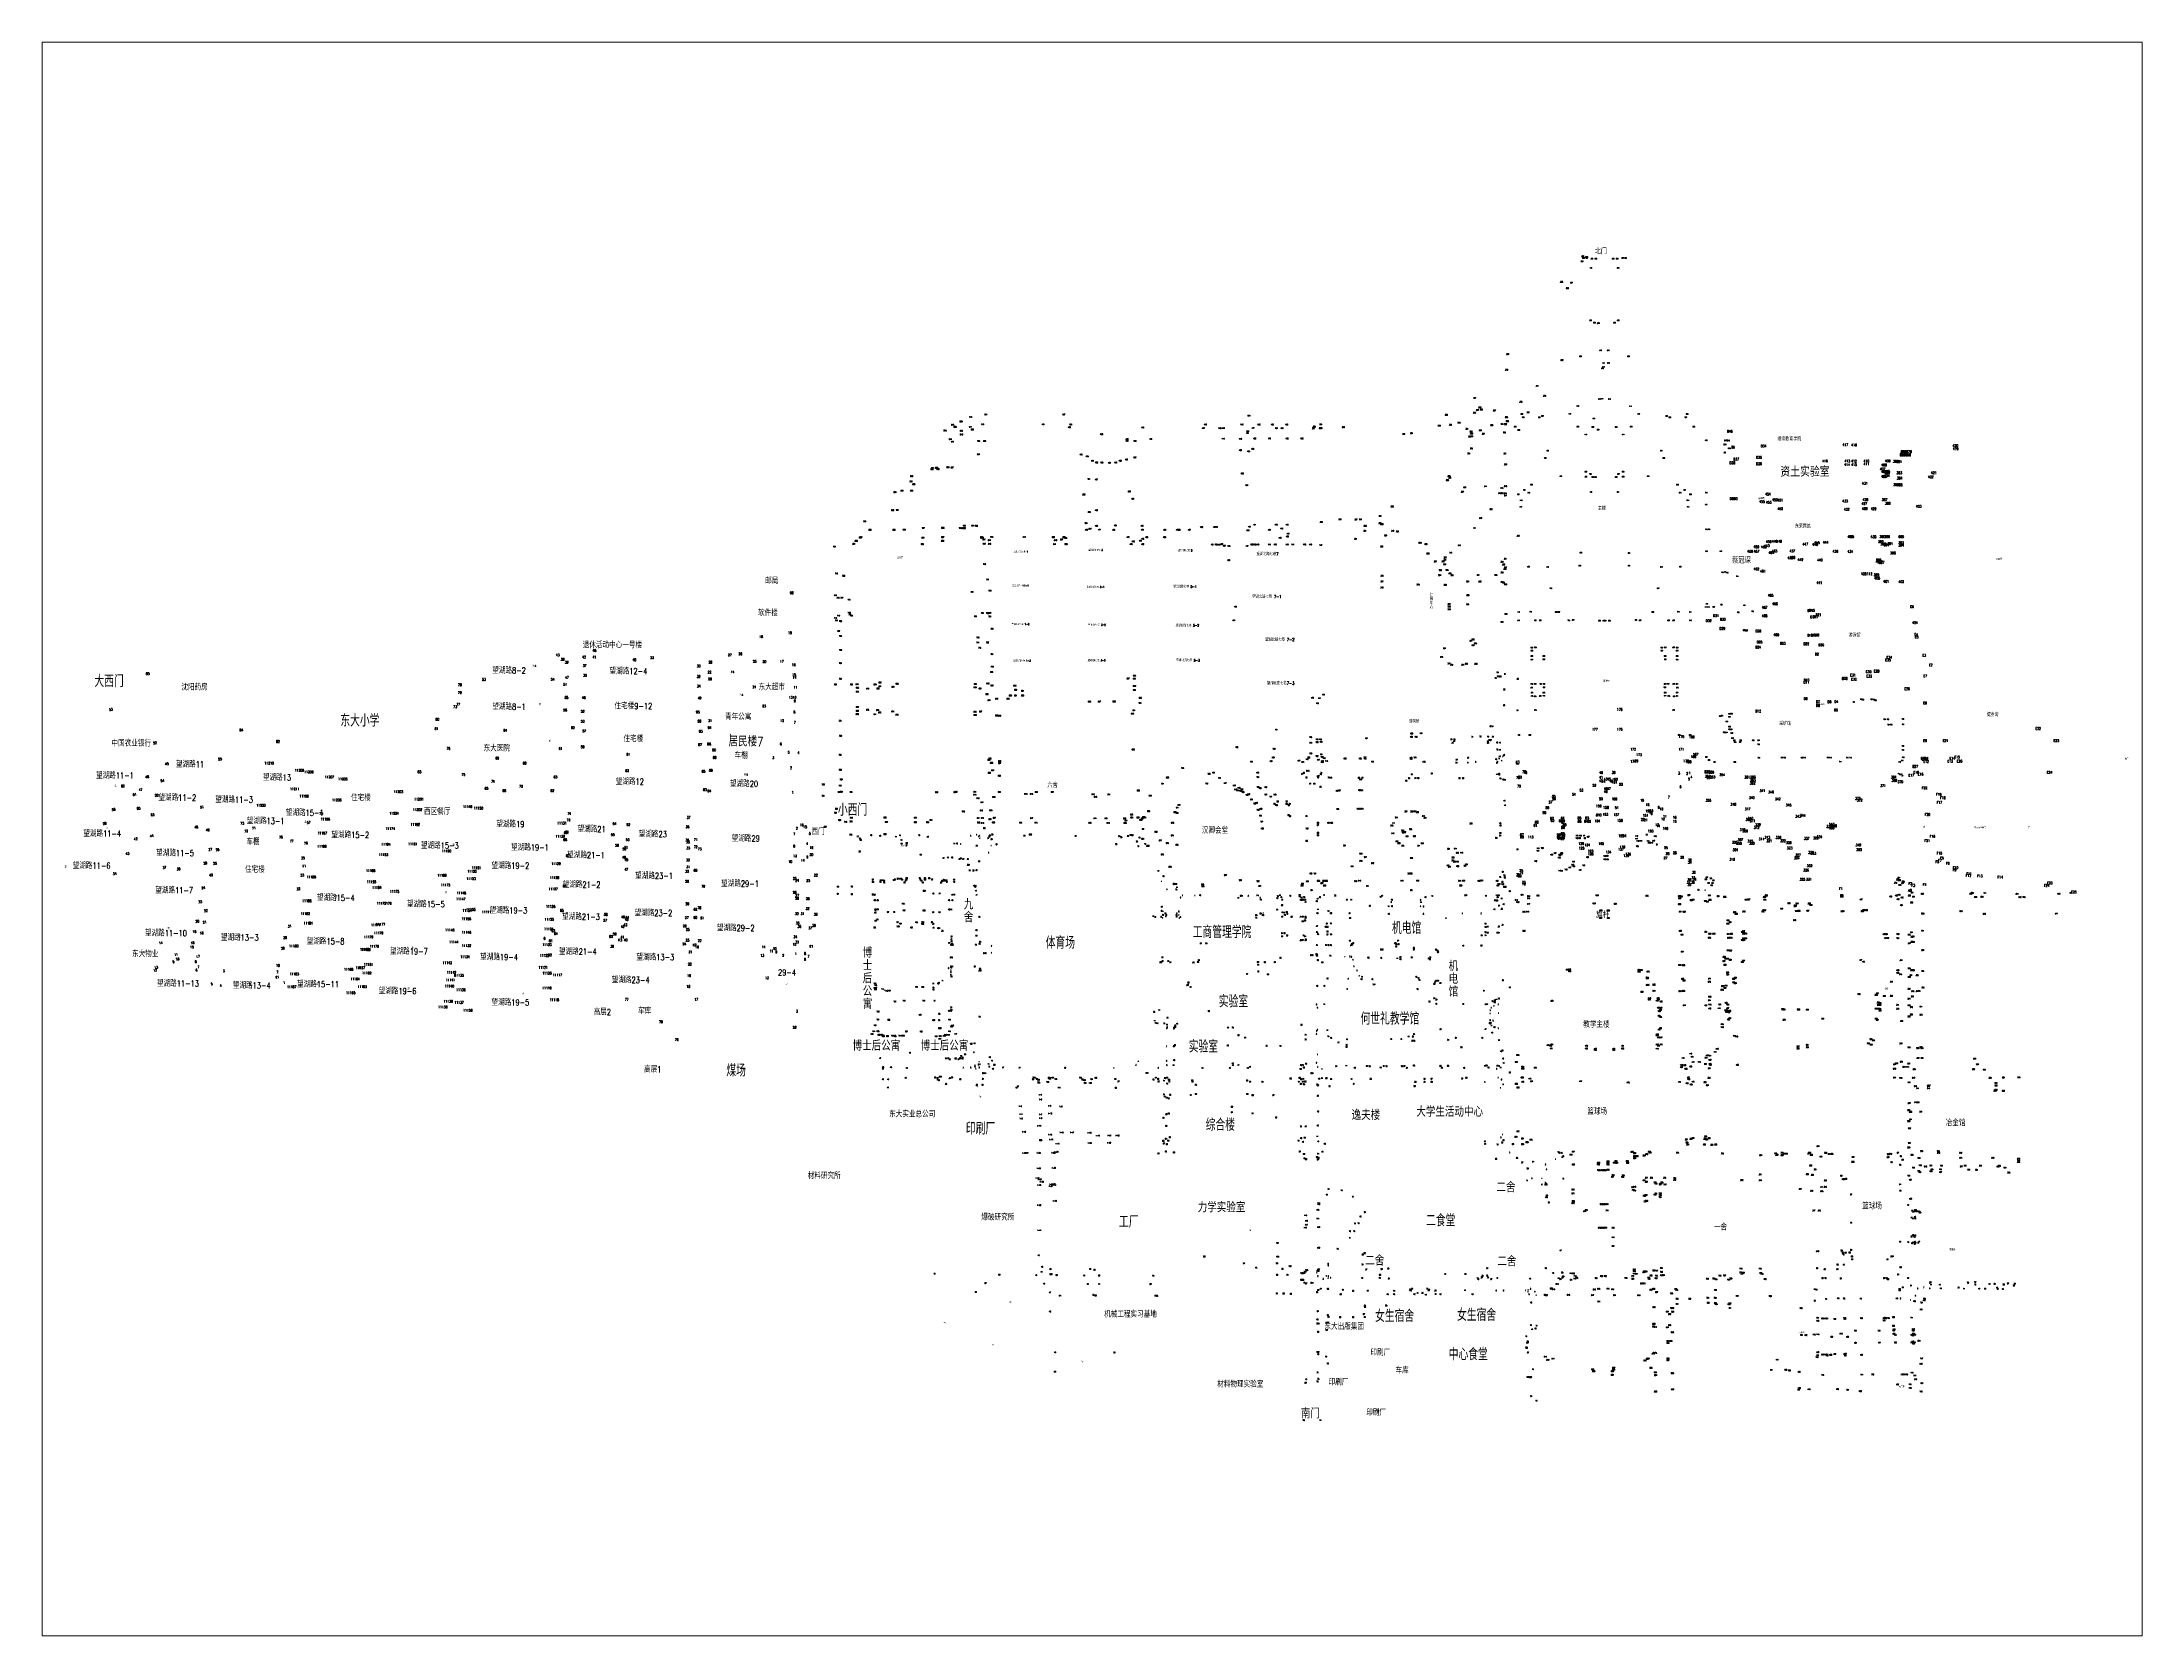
# Paper-space layout 'Layout1' of a CAD drawing. Extents: x 26 to 231, y 20 to 176.
# The model-space entities are those that its viewports show. They can reach past a viewport. Long polylines and large blocks are cut down to what shows.
import ezdxf
from ezdxf.enums import TextEntityAlignment as Align

# ---------------------------------------------------------------- set-up
doc = ezdxf.new("R2010")
doc.units = 0
doc.header["$LTSCALE"] = 0.5
doc.linetypes.add('X5', pattern=[3, 2, -1])
doc.linetypes.add('X6', pattern=[2, 1, -1])
doc.layers.get('0').update_dxf_attribs({"linetype": 'CONTINUOUS'})
for name, color, linetype in [('DLDW', 11, 'CONTINUOUS'), ('DLSS', 4, 'CONTINUOUS'), ('JJ', 2, 'CONTINUOUS'), ('JMD', 6, 'CONTINUOUS'), ('ZDH', 1, 'CONTINUOUS'), ('ZJ', 7, 'CONTINUOUS')]:
    doc.layers.add(name, color=color, linetype=linetype)
doc.styles.add('HZ', font='rs.shx', dxfattribs={"width": 0.8, "bigfont": 'hztxt.shx'})

msp = doc.modelspace()

# ---------------------------------------------------------------- texts
at = {"linetype": 'Continuous', "style": 'HZ', "width": 0.8}
for s, height, p in [('资土实验室', 7.76, (412.5, 50.1, 2.6)), ('蔡冠琛', 4.76, (372.9, -20.9, 2.6))]:
    msp.add_text(s, height=height, dxfattribs=at).set_placement(p)
at = {"layer": 'DLDW', "linetype": 'Continuous', "style": 'HZ', "width": 0.8}
for s, height, p in [('建筑馆', 2.5, (112.7, -149.7, -0.2)), ('台', 1.5, (530.4, -236.4, 2.6)), ('台', 1.5, (616.2, -236.7, 2.6))]:
    msp.add_text(s, height=height, dxfattribs=at).set_placement(p, align=Align.MIDDLE)
at = {"layer": 'DLSS', "linetype": 'X6', "style": 'HZ', "width": 0.8}
msp.add_text('4', height=2, dxfattribs=at).set_placement((338.9, -196.7, 2.6))
at = {"layer": 'JJ', "linetype": 'Continuous', "style": 'HZ', "width": 0.8}
for s, height, p in [('北门', 4.5, (265.6, 235.1, -0.2)), ('西门', 5, (-375.4, -239.9, -0.2)), ('旗杆', 5, (267.1, -308, 3.1)), ('教学主楼', 5, (261.9, -397.7, 3.1)), ('篮球场', 5, (262.6, -468.9, 3.1)), ('冶金馆', 5, (556, -478.2, 3.1)), ('篮球场', 5, (487.6, -546.3, 3.1)), ('一舍', 5, (363.5, -563.5, 3.1))]:
    msp.add_text(s, height=height, dxfattribs=at).set_placement(p, align=Align.MIDDLE)
at = {"layer": 'JMD', "linetype": 'Continuous', "style": 'HZ', "width": 0.8}
for s, height, p in [('配电房', 1.5, (397.1, 32.4, 2.6)), ('幼儿园', 1.5, (-308.1, -16, -0.2)), ('望湖北路七巷 1', 1.5, (-209.4, -11.1, -0.2)), ('望湖北路七巷 3', 1.5, (-148.1, -9.8, -0.2)), ('望湖北路七巷 5', 1.5, (-74.8, -10.1, -0.2)), ('望湖北路七巷7', 2.5, (-7.4, -12.8, -0.2)), ('望湖北路七巷1-1', 1.5, (-209.6, -38.9, -0.2)), ('望湖北路七巷 3-1', 1.5, (-148.1, -40, -0.2)), ('望湖北路七巷 5-1', 2, (-75, -39.6, -0.2)), ('望湖北路七巷 7-1', 2.5, (-7.9, -47.8, -0.2)), ('望湖北路七巷 1-2', 1.5, (-209.6, -70.5, -0.2)), ('望湖北路七巷 3-2', 1.5, (-147.1, -71, -0.2)), ('望湖北路七巷 5-2', 2, (-73, -71.4, -0.2)), ('望湖北路七巷 7-2', 2.5, (2.7, -82.9, -0.2)), ('望湖北路七巷 1-3', 1.5, (-208.4, -100.3, -0.2)), ('望湖北路七巷 3-3', 1.5, (-147.4, -100.1, -0.2)), ('望湖北路七巷 5-3', 2, (-72.4, -99.9, -0.2)), ('望湖北路七巷7-3', 2.5, (3.4, -118.6, -0.2)), ('配电房', 1.5, (446.3, -135.8, 2.6)), ('六舍', 4, (-183.4, -201.9, -0.2)), ('汉卿会堂', 5, (-50.4, -238.9, -0.2)), ('报亭', 1.5, (-305.9, -251.5, -8.9)), ('报亭', 1.5, (-305.9, -251.5, -8.9)), ('体育场', 10, (-177, -330.8, -8.9)), ('工商管理学院', 10, (-44.6, -322, -8.9)), ('机电馆', 10, (106.5, -318.7, -8.9)), ('实验室', 10, (-35.3, -378.7, -8.9)), ('石台', 1.5, (499.4, -368.6, 3.1)), ('何世礼教学馆', 10, (92.8, -392.9, -8.9)), ('博士后公寓', 7.5, (-327.6, -415, -8.9)), ('博士后公寓', 7.5, (-271.9, -415, -8.9)), ('实验室', 10, (-59.9, -415.7, -8.9)), ('东大实业总公司', 5, (-298.3, -471, -8.9)), ('印刷厂', 10, (-242.4, -483, -8.9)), ('综合楼', 10, (-46, -479.8, -8.9)), ('逸夫楼', 7.5, (73.2, -471.8, -8.9)), ('大学生活动中心', 7.5, (141.8, -469.1, -8.9)), ('材料研究所', 5, (-370.4, -521.5, -8.9)), ('二舍', 7.5, (187.8, -530.9, -8.9)), ('力学实验室', 7.5, (-45, -547.3)), ('爆破研究所', 5, (-228.2, -555.4, -8.9)), ('工厂', 10, (-121, -559.6, -8.9)), ('二食堂', 10, (134.4, -558.1, -8.9)), ('电压器', 1.5, (553.4, -582.2, 3.1)), ('二舍', 7.5, (80.4, -590.9, -8.9)), ('二舍', 7.5, (188.6, -591.5, 0)), ('机械工程实习基地', 5, (-119.6, -634.9, -8.9)), ('女生宿舍', 10, (96.7, -636.3, -8.9)), ('女生宿舍', 10, (163.8, -635.4, -8.9)), ('东大出版集团', 5, (55.4, -644.9, -8.9)), ('小卖部', 1.5, (430, -650.5, 3.1)), ('印刷厂', 5, (85, -666.3, -8.9)), ('中心食堂', 10, (157, -667.6, -8.9)), ('车库', 5, (102.8, -680.8, -8.9)), ('材料物理实验室', 5, (-29.7, -692.1, -8.9)), ('印刷厂', 5, (50.7, -690.5, -8.9)), ('电压箱', 1.5, (511.8, -694.5, 3.1)), ('南门', 7.5, (27.7, -716.1)), ('印刷厂', 5, (81.5, -715.4, -8.9))]:
    msp.add_text(s, height=height, dxfattribs=at).set_placement(p, align=Align.MIDDLE)
for s, height, p in [('计', 2.5, (125.5, -47.6, -0.2)), ('算', 2.5, (125.5, -51.1, -0.2)), ('心', 2.5, (125.5, -58.1, -0.2)), ('中', 2.5, (125.5, -54.6, -0.2)), ('F25', 2, (650.6, -290.8, 2.6)), ('九', 7.5, (-256.1, -304, -8.9)), ('舍', 7.5, (-256.1, -314.5, -8.9)), ('博', 7.5, (-338.8, -343.5, -8.9)), ('后', 7.5, (-338.8, -364.5, -8.9)), ('士', 7.5, (-338.8, -354, -8.9)), ('机', 7.5, (140.9, -354.4, -8.9)), ('电', 7.5, (140.9, -364.9, -8.9)), ('公', 7.5, (-338.8, -375, -8.9)), ('寓', 7.5, (-338.8, -385.5, -8.9)), ('馆', 7.5, (140.9, -375.4, -8.9))]:
    msp.add_text(s, height=height, dxfattribs=at).set_placement(p)
for s, p in [('混', (-607.8, -104.8, -0.2)), ('混', (-445.5, -109.8, -0.2)), ('混', (-883.9, -121.2, -0.2)), ('混', (-602.2, -136.2, -0.2)), ('混', (-438.3, -128.5, -0.2)), ('混', (-938.4, -166.2, -0.2)), ('砼', (-594.2, -166.2, -0.2)), ('混', (-446.4, -161.3, -0.2)), ('混', (-888.4, -184.8, -0.2)), ('混', (-949.9, -203.2, -0.2)), ('混', (-818.5, -196.2, -0.2)), ('混', (-434.4, -193.8, -0.2)), ('混', (-898.8, -212.2, -0.2)), ('混', (-853, -215.5, -0.2)), ('混', (-749.4, -213.2, -0.2)), ('混', (-686.7, -222.9, -0.2)), ('混', (-956.8, -237.4, -0.2)), ('混', (-826.5, -232.4, -0.2)), ('混', (-794.4, -232.6, -0.2)), ('混', (-757.8, -241.5, -0.2)), ('混', (-627.1, -233.5, -0.2)), ('混', (-563.4, -237.9, -0.2)), ('混', (-901.2, -256.4, -0.2)), ('混', (-673.1, -251.4, -0.2)), ('混', (-610.3, -254.6, -0.2)), ('混', (-509, -241.8, -0.2)), ('混', (-434, -245.9, -0.2)), ('混', (-990.8, -269.2, -0.2)), ('混', (-836.2, -272, -0.2)), ('混', (-627.2, -268.6, -0.2)), ('混', (-564, -259.4, -0.2)), ('混', (-679.3, -290.4, -0.2)), ('混', (-567.8, -283.7, -0.2)), ('混', (-509.9, -276.5, -0.2)), ('混', (-434.6, -282.4, -0.2)), ('混', (-769.2, -293.4, -0.2)), ('混', (-700.6, -298.2, -0.2)), ('混', (-631.4, -303.2, -0.2)), ('混', (-569.8, -309.3, -0.2)), ('混', (-509.5, -305.5, -0.2)), ('混', (-906.4, -319.6, -0.2)), ('混', (-848.3, -325.6, -0.2)), ('混', (-434.4, -318.9, -0.2)), ('混', (-926.4, -339.2, -0.2)), ('混', (-778.6, -330.6, -0.2)), ('混', (-706.5, -335.3, -0.2)), ('混', (-636.3, -342.5, -0.2)), ('混', (-571.8, -337.2, -0.2)), ('混', (-514.5, -341.8, -0.2)), ('混', (-897.8, -364.4, -0.2)), ('混', (-839.9, -365.4, -0.2)), ('混', (-784.6, -365.2, -0.2)), ('混', (-709.9, -369, -0.2)), ('混', (-616.3, -373, -0.2)), ('砼', (-522, -362.5, -0.2)), ('混', (-400.4, -365.3, -0.2)), ('砖', (-320.2, -370.3, -8.9)), ('混', (-517, -385, -0.2)), ('铁', (-246.3, -432, -8.9)), ('铁', (-246.3, -432, -8.9)), ('铁', (-244.2, -448.9, -8.9)), ('铁', (-244.2, -448.9, -8.9)), ('砖', (-241.7, -457.6, -8.9)), ('砖', (-217.1, -625.6, -8.9)), ('砖', (-217.1, -625.6, -8.9)), ('木', (-270.9, -642.7, -8.9)), ('木', (-231.4, -660.8, -8.9)), ('砖', (-158.2, -674.6, -8.9)), ('砖', (-158.2, -674.6, -8.9)), ('砖', (82.6, -714.6, -8.9))]:
    msp.add_text(s, height=1.5, dxfattribs=at).set_placement(p, align=Align.MIDDLE_RIGHT)
for s, p in [('5', (-607.3, -104.8, -0.2)), ('5', (-445, -109.8, -0.2)), ('5', (-437.8, -128.5, -0.2)), ('5', (-433.9, -193.8, -0.2)), ('2', (83.1, -714.6, -8.9))]:
    msp.add_text(s, height=1.2, dxfattribs=at).set_placement(p, align=Align.MIDDLE_LEFT)
at = {"layer": 'JMD', "linetype": 'X5', "style": 'HZ', "width": 0.8}
msp.add_text('破', height=1.5, dxfattribs=at).set_placement((-21.5, -566.5, -8.9), align=Align.MIDDLE)
msp.add_text('破', height=1.5, dxfattribs=at).set_placement((-21.5, -566.5, -8.9), align=Align.MIDDLE)
at = {"layer": 'ZDH', "linetype": 'Continuous', "style": 'HZ'}
for s, height, width, p in [('382', 1, 0.8, (249, 225.8, -0.6)), ('384', 1, 0.8, (249.7, 230, -0.8)), ('383', 1, 0.8, (252.7, 229.3, -0.8)), ('635', 0.8, 0.8, (274.8, 228.1, 2.6)), ('636', 0.8, 0.8, (277.9, 228.1, 2.6)), ('637', 0.8, 0.8, (282.5, 228.6, 2.6)), ('638', 0.8, 0.8, (284.9, 228.6, 2.6)), ('385', 1, 0.8, (232.2, 209, -1.9)), ('381', 1, 0.8, (240.4, 208.4, -0.6)), ('634', 0.8, 0.8, (278.8, 220.6, 2.6)), ('380', 1, 0.8, (237, 203.8, -0.7)), ('374', 1, 0.8, (262.5, 175.2, -1.8)), ('632', 0.8, 0.8, (275.9, 175.7, 2.6)), ('633', 0.8, 0.8, (278.9, 177.6, 2.6)), ('379', 1, 0.8, (187.2, 137, -0.5)), ('386', 1, 0.8, (188.1, 149.9, -0.5)), ('372', 1, 0.8, (232.5, 145, -0.8)), ('613', 0.8, 0.8, (266, 138.3, 2.6)), ('612', 0.8, 0.8, (266.9, 139.5, 2.6)), ('611', 0.8, 0.8, (267, 142.7, 2.6)), ('640', 0.8, 0.8, (270.7, 153.1, 2.6)), ('610', 0.8, 0.8, (270.8, 142.7, 2.6)), ('639', 0.8, 0.8, (287.2, 148.2, 2.6)), ('371', 1, 0.8, (212.3, 123.8, -0.6)), ('387', 1, 0.8, (161.1, 114, -0.4)), ('377', 1, 0.8, (163.4, 104.1, -0.3)), ('378', 1, 0.8, (165.3, 106.2, -0.3)), ('366', 1, 0.8, (166.6, 104.5, -0.3)), ('367', 1, 0.8, (177.3, 103.7, -0.2)), ('375', 1, 0.8, (198.9, 110.8, -0.5)), ('369', 1, 0.8, (204.8, 102.2, -0.5)), ('370', 1, 0.8, (218.3, 115.7, -0.7)), ('614', 0.8, 0.8, (265.9, 113.4, 2.6)), ('615', 0.8, 0.8, (271.7, 113.3, 2.6)), ('616', 0.8, 0.8, (288.9, 107.4, 2.6)), ('545', 1, 0.8, (-272.5, 87.3, -0.4)), ('546', 1, 0.8, (-266.4, 92.1, -0.4)), ('568', 1, 0.8, (-264.3, 90.3, -1.5)), ('B05', 1, 0.8, (-259.4, 94.8, -0.2)), ('543', 1, 0.8, (-259.3, 87.1, -0.5)), ('547', 1, 0.8, (-251.9, 90.2, 0.8)), ('542', 1, 0.8, (-251.5, 98.4, -0.5)), ('539', 1, 0.8, (-250.3, 88.2, 1)), ('540', 1, 0.8, (-241.8, 92.4, -0.5)), ('541', 1, 0.8, (-239.1, 100.5, -0.5)), ('426', 1, 0.8, (-192.3, 92.4, -0.7)), ('427', 1, 0.8, (-175.3, 100.4, -0.2)), ('425', 1, 0.8, (-170.8, 90.1, -0.5)), ('424', 1, 0.8, (-169.5, 92.3, -0.7)), ('419', 1, 0.8, (-110.7, 89.8, -0.4)), ('417', 1, 0.8, (-61.1, 89.2, -0.4)), ('418', 1, 0.8, (-59.5, 92.3, -0.5)), ('416', 1, 0.8, (-47.6, 89.3, -0.4)), ('414', 1, 0.8, (-44.7, 89.3, -0.4)), ('412', 1, 0.8, (-29.5, 92.2, -0.5)), ('436', 1, 0.8, (-25.1, 85.3, -0.3)), ('411', 1, 0.8, (-24.6, 86.8, -0.5)), ('B04', 1, 0.8, (-23.6, 99.5, -0.2)), ('407', 1, 0.8, (-20.4, 89.4, -0.5)), ('406', 1, 0.8, (-15.6, 92.2, -0.4)), ('405', 1, 0.8, (-4.6, 92.2, -0.5)), ('404', 1, 0.8, (-1.2, 89.2, -0.5)), ('401', 1, 0.8, (3.4, 89.2, -0.6)), ('400', 1, 0.8, (7.2, 92.2, -0.5)), ('397', 1, 0.8, (29.1, 89.1, -0.4)), ('399', 1, 0.8, (29.7, 90.6, -0.6)), ('398', 1, 0.8, (34.7, 89.2, -0.1)), ('393', 1, 0.8, (35, 92.4, -0.1)), ('395', 1, 0.8, (35.3, 89.4, 0.1)), ('394', 1, 0.8, (53.6, 90.1, 0.2)), ('396', 1, 0.8, (53.6, 90.1, 0.2)), ('391', 1, 0.8, (109.4, 85.2, 1.6)), ('390', 1, 0.8, (132, 91.3, -0.3)), ('389', 1, 0.8, (137.8, 100.2, -0.4)), ('388', 1, 0.8, (141.2, 92.1, -0.4)), ('B03', 1, 0.8, (148.3, 93.8, -0.2)), ('361', 1, 0.8, (154.8, 88.7, 0)), ('362', 1, 0.8, (158.1, 86.5, 0)), ('376', 1, 0.8, (160.9, 101.9, -0.4)), ('358', 1, 0.8, (165.6, 87.5, 0.1)), ('356', 1, 0.8, (175.1, 91.7, -0.1)), ('354', 1, 0.8, (183.5, 92.7, -0.2)), ('353', 1, 0.8, (185.4, 85.8, -0.4)), ('352', 1, 0.8, (186.3, 92.6, -0.4)), ('355', 1, 0.8, (187.1, 98.2, -0.4)), ('B02', 1, 0.8, (187.9, 95, -0.2)), ('368', 1, 0.8, (197.1, 87.8, -0.4)), ('622', 0.8, 0.8, (258.9, 97.3, 2.6)), ('621', 0.8, 0.8, (262.5, 88.1, 2.6)), ('620', 0.8, 0.8, (277.1, 90.3, 2.6)), ('618', 0.8, 0.8, (289.4, 90.7, 2.6)), ('617', 0.8, 0.8, (295.6, 100.9, 2.6)), ('609', 0.8, 0.8, (318.5, 99.4, 2.6)), ('608', 0.8, 0.8, (321, 98.3, 2.6)), ('607', 0.8, 0.8, (334.3, 98.3, 2.6)), ('606', 0.8, 0.8, (335.2, 101, 2.6)), ('605', 0.8, 0.8, (340.7, 90.6, 2.6)), ('D46', 2, 0.8, (368.8, 86.2, 2.6)), ('544', 1, 0.8, (-268.2, 80.2, -0.4)), ('549', 1, 0.8, (-266.6, 78.2, -0.3)), ('548', 1, 0.8, (-259.1, 84.1, -1.6)), ('567', 1, 0.8, (-245.2, 67.9, 1.6)), ('565', 1, 0.8, (-245, 78.8, 0.2)), ('566', 1, 0.8, (-240.2, 78.8, 0.5)), ('423', 1, 0.8, (-144.4, 84.3, -0.2)), ('422', 1, 0.8, (-123.5, 80.3, -0.3)), ('421', 1, 0.8, (-123.5, 78.9, 0.6)), ('420', 1, 0.8, (-117.1, 78.8, 0.7)), ('428', 1, 0.8, (-104.2, 80.4, 0.3)), ('415', 1, 0.8, (-44.8, 80.7, 0.2)), ('413', 1, 0.8, (-30.7, 80.5, -0.3)), ('429', 1, 0.8, (-30.7, 71.3, 0.3)), ('435', 1, 0.8, (-24.1, 70.3, -0.4)), ('409', 1, 0.8, (-20.7, 72.3, -0.5)), ('408', 1, 0.8, (-19.1, 80.8, -0.4)), ('410', 1, 0.8, (-7, 80.9, -0.1)), ('402', 1, 0.8, (7.5, 80.8, -0.3)), ('403', 1, 0.8, (19.6, 80.8, 0.5)), ('392', 1, 0.8, (102.9, 84.5, 1.1)), ('364', 1, 0.8, (156.3, 68.6, -0.6)), ('365', 1, 0.8, (157, 82.4, 0.5)), ('363', 1, 0.8, (158.4, 72.7, 0.3)), ('359', 1, 0.8, (158.5, 84.9, 0.1)), ('360', 1, 0.8, (158.5, 82.6, 0.1)), ('357', 1, 0.8, (168.2, 84.6, 0.1)), ('351', 1, 0.8, (185.9, 68.5, -0.3)), ('619', 0.8, 0.8, (282.9, 84.2, 2.6)), ('604', 0.8, 0.8, (314.2, 71, 2.6)), ('749', 0.8, 0.8, (350.8, 79.5, 2.6)), ('D44', 1, 0.8, (366.2, 76, 2.6)), ('A5', 1, 0.8, (366.3, 69.4, 2.6)), ('D47', 1, 0.8, (366.5, 79.2, 2.6)), ('D45', 1, 0.8, (368.8, 79.2, 2.6)), ('D43', 1, 0.8, (369.5, 72.8, 2.6)), ('D41', 1, 0.8, (372.7, 74.2, 2.6)), ('D42', 1, 0.8, (372.7, 73.1, 2.6)), ('D34', 2, 0.8, (396.5, 74.1, 2.6)), ('417', 2, 0.8, (463.5, 75.1, 2.6)), ('417', 2, 0.8, (463.5, 75.1, 2.6)), ('418', 2, 0.8, (470.6, 75, 2.6)), ('418', 2, 0.8, (470.6, 75, 2.6)), ('666666', 2, 0.8, (510.2, 66.9, 2.6)), ('666667', 2, 0.8, (510.2, 66.9, 2.6)), ('666669', 2, 0.8, (510.2, 66.9, 2.6)), ('666668', 2, 0.8, (510.2, 67, 2.6)), ('A6', 2, 0.8, (511.1, 69.5, 2.6)), ('A6', 2, 0.8, (511.1, 69.5, 2.6)), ('A6', 2, 0.8, (511.1, 69.5, 2.6)), ('A6', 2, 0.8, (511.1, 69.5, 2.6)), ('666670', 2, 0.8, (511.1, 69.5, 2.6)), ('D33', 2, 0.8, (511.1, 69.5, 2.6)), ('E1', 2, 0.8, (511.1, 69.5, 2.6)), ('420', 2, 0.8, (553.5, 74.5, 2.6)), ('419', 2, 0.8, (553.8, 71.9, 2.6)), ('553', 1, 0.8, (-283.2, 55.7, 0.7)), ('554', 1, 0.8, (-282.6, 56.7, 1.3)), ('555', 1, 0.8, (-279.3, 56.8, -0.3)), ('558', 1, 0.8, (-278.4, 55.8, 0.2)), ('556', 1, 0.8, (-270.2, 57.3, 0.4)), ('557', 1, 0.8, (-266.7, 57.1, 1.7)), ('496', 1, 0.8, (-161.2, 67.8, 1.2)), ('495', 1, 0.8, (-156.2, 66.2, 0.5)), ('494', 1, 0.8, (-152, 62.6, 1)), ('493', 1, 0.8, (-148.5, 61.2, 0.8)), ('492', 1, 0.8, (-144.2, 61.1, 0.5)), ('491', 1, 0.8, (-138, 61, 0.5)), ('490', 1, 0.8, (-132.8, 61.1, 0.5)), ('489', 1, 0.8, (-129.1, 62.6, 0.2)), ('488', 1, 0.8, (-124.1, 63.7, 0.5)), ('487', 1, 0.8, (-117.1, 65.3, 0.8)), ('430', 1, 0.8, (-29.3, 52.2, 0.6)), ('350', 1, 0.8, (186.3, 59.6, -0.3)), ('627', 0.8, 0.8, (279.1, 51.8, 2.6)), ('625', 0.8, 0.8, (282.8, 53.7, 2.6)), ('603', 0.8, 0.8, (316.1, 65, 2.6)), ('D38', 2, 0.8, (370.9, 60.4, 2.6)), ('D37', 2, 0.8, (374, 63.4, 2.6)), ('D35', 2, 0.8, (392.7, 64.9, 2.6)), ('D36', 2, 0.8, (392.7, 59.6, 2.6)), ('416', 2, 0.8, (446.7, 62, 2.6)), ('416', 2, 0.8, (446.7, 62, 2.6)), ('414', 2, 0.8, (464.9, 59, 2.6)), ('413', 2, 0.8, (465, 61.9, 2.6)), ('413', 2, 0.8, (465, 61.9, 2.6)), ('412', 2, 0.8, (470.5, 61.8, 2.6)), ('412', 2, 0.8, (470.5, 61.8, 2.6)), ('415', 2, 0.8, (470.6, 58.9, 2.6)), ('415', 2, 0.8, (470.6, 58.9, 2.6)), ('411', 2, 0.8, (480.7, 59.5, 2.6)), ('411', 2, 0.8, (480.7, 59.5, 2.6)), ('410', 2, 0.8, (480.7, 61.9, 2.6)), ('410', 2, 0.8, (480.7, 61.9, 2.6)), ('407', 2, 0.8, (493.9, 55.3, 2.6)), ('407', 2, 0.8, (495.1, 53.2, 2.6)), ('408', 2, 0.8, (495.1, 58.7, 2.6)), ('408', 2, 0.8, (495.1, 58.7, 2.6)), ('404', 2, 0.8, (497.5, 49.9, 2.6)), ('404', 2, 0.8, (497.5, 49.9, 2.6)), ('405', 2, 0.8, (497.5, 52.4, 2.6)), ('405', 2, 0.8, (497.7, 53.3, 2.6)), ('409', 2, 0.8, (498.2, 62, 2.6)), ('409', 2, 0.8, (498.2, 62, 2.6)), ('382', 2, 0.8, (504.7, 61.6, 2.6)), ('382', 2, 0.8, (504.7, 61.6, 2.6)), ('381', 2, 0.8, (507.5, 61.4, 2.6)), ('381', 2, 0.8, (507.5, 61.4, 2.6)), ('383', 2, 0.8, (507.6, 52.2, 2.6)), ('383', 2, 0.8, (507.6, 52.2, 2.6)), ('421', 2, 0.8, (535.9, 52.2, 2.6)), ('421', 2, 0.8, (535.9, 52.2, 2.6)), ('561', 1, 0.8, (-313.5, 36.9, -0.4)), ('559', 1, 0.8, (-307.9, 38.1, -0.4)), ('551', 1, 0.8, (-300.4, 45.7, -0.4)), ('560', 1, 0.8, (-300, 38.1, -0.4)), ('550', 1, 0.8, (-299.9, 50, -0.4)), ('552', 1, 0.8, (-298.1, 43.4, -0.4)), ('502', 1, 0.8, (-158.9, 35, 0.6)), ('501', 1, 0.8, (-154.7, 47.7, -0.2)), ('497', 1, 0.8, (-148.7, 47.3, 0.4)), ('500', 1, 0.8, (-121.7, 37.5, 0.5)), ('434', 1, 0.8, (-25.4, 42.6, 0)), ('336', 1, 0.8, (138.8, 46.7, -1.1)), ('335', 1, 0.8, (140.2, 50, -1.3)), ('334', 1, 0.8, (140.8, 48.7, -0.1)), ('337', 1, 0.8, (151.1, 37.1, -0.4)), ('338', 1, 0.8, (152.9, 40.9, -0.4)), ('344', 1, 0.8, (170, 41.7, -0.1)), ('349', 1, 0.8, (181.5, 36, -0.1)), ('345', 1, 0.8, (183.3, 40.3, -1.3)), ('348', 1, 0.8, (183.5, 36, -1.3)), ('313', 1, 0.8, (186.2, 35.9, -0.5)), ('347', 1, 0.8, (186.2, 34, -0.3)), ('346', 1, 0.8, (186.3, 41.8, -0.4)), ('630', 0.8, 0.8, (260.2, 49.3, 2.6)), ('629', 0.8, 0.8, (277.2, 49.4, 2.6)), ('631', 0.8, 0.8, (278.7, 37.1, 2.6)), ('628', 0.8, 0.8, (282.8, 49.7, 2.6)), ('626', 0.8, 0.8, (303.4, 50.1, 2.6)), ('602', 0.8, 0.8, (327.4, 43.1, 2.6)), ('645', 0.8, 0.8, (329.6, 36.6, 2.6)), ('601', 0.8, 0.8, (333.3, 38.9, 2.6)), ('600', 0.8, 0.8, (338.1, 35.2, 2.6)), ('748', 0.8, 0.8, (350.9, 36.5, 2.6)), ('454', 2, 0.8, (400.1, 34.8, 2.6)), ('454', 2, 0.8, (400.1, 34.8, 2.6)), ('431', 2, 0.8, (479.4, 43.6, 2.6)), ('431', 2, 0.8, (479.4, 43.6, 2.6)), ('406', 2, 0.8, (495.1, 49.2, 2.6)), ('406', 2, 0.8, (495.1, 49.2, 2.6)), ('386', 2, 0.8, (505, 42.5, 2.6)), ('386', 2, 0.8, (505, 42.5, 2.6)), ('384', 2, 0.8, (507.9, 47.9, 2.6)), ('384', 2, 0.8, (507.9, 47.9, 2.6)), ('385', 2, 0.8, (508, 42.4, 2.6)), ('385', 2, 0.8, (508, 42.4, 2.6)), ('422', 2, 0.8, (533.4, 48.9, 76.6)), ('563', 1, 0.8, (-315.5, 22.1, -0.4)), ('564', 1, 0.8, (-311.5, 22.3, 0)), ('503', 1, 0.8, (-154.5, 20.7, -0.3)), ('498', 1, 0.8, (-148.7, 22.1, -0.3)), ('499', 1, 0.8, (-118.9, 31.5, 0.3)), ('322', 1, 0.8, (83.6, 17.4, -1.5)), ('333', 1, 0.8, (93.5, 25.1, -0.2)), ('339', 1, 0.8, (174.5, 22.9, -0.7)), ('644', 0.8, 0.8, (335.9, 30.4, 2.6)), ('643', 0.8, 0.8, (336, 25, 2.6)), ('747', 0.8, 0.8, (350.8, 26.8, 2.6)), ('D39', 2, 0.8, (371.1, 31.1, 2.6)), ('D40', 2, 0.8, (372.7, 31.1, 2.6)), ('455', 2, 0.8, (395.2, 28.7, 2.6)), ('455', 2, 0.8, (395.2, 28.7, 2.6)), ('453', 2, 0.8, (400.7, 28.1, 2.6)), ('453', 2, 0.8, (400.7, 28.1, 2.6)), ('450', 2, 0.8, (405.9, 30.1, 2.6)), ('450', 2, 0.8, (405.9, 30.1, 2.6)), ('451', 2, 0.8, (410.1, 29.9, 2.6)), ('451', 2, 0.8, (410.1, 29.9, 2.6)), ('452', 2, 0.8, (410.1, 22.9, 2.6)), ('452', 2, 0.8, (410.1, 22.9, 2.6)), ('433', 2, 0.8, (463.3, 29.1, 2.6)), ('433', 2, 0.8, (463.3, 29.1, 2.6)), ('432', 2, 0.8, (464.5, 22.4, 2.6)), ('432', 2, 0.8, (464.5, 22.4, 2.6)), ('427', 2, 0.8, (479, 27, 2.6)), ('427', 2, 0.8, (479, 27, 2.6)), ('428', 2, 0.8, (479.2, 22.9, 2.6)), ('428', 2, 0.8, (479.2, 22.9, 2.6)), ('426', 2, 0.8, (479.9, 30.3, 2.6)), ('426', 2, 0.8, (479.9, 30.3, 2.6)), ('429', 2, 0.8, (486.6, 22.8, 2.6)), ('429', 2, 0.8, (486.6, 22.8, 2.6)), ('387', 2, 0.8, (495.5, 30.3, 2.6)), ('387', 2, 0.8, (495.5, 30.3, 2.6)), ('388', 2, 0.8, (498.1, 27.3, 2.6)), ('388', 2, 0.8, (498.1, 27.3, 2.6)), ('423', 2, 0.8, (523.6, 24.8, 2.6)), ('423', 2, 0.8, (523.6, 24.8, 2.6)), ('532', 1, 0.8, (-341.9, -0.2, -0.2)), ('531', 1, 0.8, (-341.1, 0.2, 0.1)), ('562', 1, 0.8, (-338.3, 13, -0.4)), ('530', 1, 0.8, (-334.1, 6.1, -0.2)), ('529', 1, 0.8, (-314.4, 6.1, 0)), ('528', 1, 0.8, (-306, 6.2, 0.3)), ('536', 1, 0.8, (-290.7, -0.3, 0)), ('527', 1, 0.8, (-290.3, 7.6, 0.8)), ('526', 1, 0.8, (-274.4, 7.7, 0.5)), ('537', 1, 0.8, (-274.4, 0.1, -0.4)), ('524', 1, 0.8, (-260, 7.6, -0.3)), ('523', 1, 0.8, (-258.4, 7.5, -0.3)), ('525', 1, 0.8, (-256.8, 9.5, -0.7)), ('522', 1, 0.8, (-256.8, 7.5, -0.3)), ('521', 1, 0.8, (-249.9, 9.5, -0.3)), ('520', 1, 0.8, (-246.9, 9.4, -0.4)), ('518', 1, 0.8, (-242.5, 0.1, -0.5)), ('519', 1, 0.8, (-242.1, -0.5, -0.4)), ('513', 1, 0.8, (-234.3, 0.2, -0.5)), ('512', 1, 0.8, (-207.7, 0.2, -0.5)), ('509', 1, 0.8, (-183.8, 0.1, -0.6)), ('506', 1, 0.8, (-175.1, 0.1, -0.6)), ('508', 1, 0.8, (-173.8, -0.6, -0.4)), ('504', 1, 0.8, (-157, 11.6, -0.2)), ('478', 1, 0.8, (-156.8, 6.1, -0.6)), ('B17', 1, 0.8, (-153.8, 6.9, -0.2)), ('486', 1, 0.8, (-148.6, 9.3, -0.5)), ('477', 1, 0.8, (-146.2, 6.2, -0.5)), ('483', 1, 0.8, (-134.5, 6.1, -0.5)), ('484', 1, 0.8, (-133, 9.7, 0.1)), ('472', 1, 0.8, (-122.7, 0.1, -0.5)), ('485', 1, 0.8, (-111.3, 9.4, -0.6)), ('471', 1, 0.8, (-110.9, 6.1, -0.6)), ('463', 1, 0.8, (-107.5, 0.1, -0.6)), ('465', 1, 0.8, (-92.9, 0.1, -0.5)), ('464', 1, 0.8, (-92.8, 0.1, -0.5)), ('466', 1, 0.8, (-92.7, 6.1, -0.5)), ('470', 1, 0.8, (-82.3, 6, -0.5)), ('469', 1, 0.8, (-80.9, 6.1, -0.5)), ('467', 1, 0.8, (-72.6, 6.1, -1.4)), ('468', 1, 0.8, (-62.6, 8.3, -1.6)), ('480', 1, 0.8, (-52.1, 8.4, -0.4)), ('479', 1, 0.8, (-50.6, 8.4, -0.4)), ('B14', 1, 0.8, (-24.6, 5.7, -0.2)), ('432', 1, 0.8, (-24.6, 5.7, -0.7)), ('B16', 1, 0.8, (-24.6, 5.7, -0.2)), ('433', 1, 0.8, (-23.4, 8.7, -0.6)), ('431', 1, 0.8, (-19.1, 10.3, -0.6)), ('454', 1, 0.8, (-7, 6.1, -0.4)), ('453', 1, 0.8, (-1.4, 10.3, -0.5)), ('448', 1, 0.8, (1.7, -0.5, -0.4)), ('449', 1, 0.8, (3.1, 7.1, -0.4)), ('452', 1, 0.8, (7.5, 10.3, -1.2)), ('450', 1, 0.8, (7.7, 0.6, -0.4)), ('451', 1, 0.8, (8.4, 2.9, -0.3)), ('330', 1, 0.8, (35.4, 12.5, -0.4)), ('329', 1, 0.8, (50.7, 14.7, -0.4)), ('327', 1, 0.8, (63.9, 14.5, 0.1)), ('328', 1, 0.8, (67.5, 14.7, -0.4)), ('324', 1, 0.8, (71.2, 5.3, -0.3)), ('323', 1, 0.8, (71.4, 9.3, -0.4)), ('321', 1, 0.8, (83.6, 11.5, -0.4)), ('320', 1, 0.8, (85.1, 10.7, -0.4)), ('325', 1, 0.8, (88.1, 1.5, -1.6)), ('319', 1, 0.8, (93.9, 5.3, -0.5)), ('332', 1, 0.8, (97.8, 4.8, -1.6)), ('341', 1, 0.8, (161.1, 7.6, 0.1)), ('340', 1, 0.8, (165.9, 15.7, -1.3)), ('312', 1, 0.8, (196.7, 1.2, -0.4)), ('746', 0.8, 0.8, (351, 6.5, 2.6)), ('745', 0.8, 0.8, (353.2, 6.6, 2.6)), ('435', 2, 0.8, (467.5, 0, 2.6)), ('435', 2, 0.8, (468.2, 0, 2.6)), ('430', 2, 0.8, (486.5, -0.2, 2.6)), ('430', 2, 0.8, (486.5, -0.2, 2.6)), ('390', 2, 0.8, (493.7, 0, 2.6)), ('390', 2, 0.8, (493.7, 0, 2.6)), ('389', 2, 0.8, (497.7, 0, 2.6)), ('389', 2, 0.8, (497.7, 0, 2.6)), ('403', 2, 0.8, (509.1, -0.1, 2.6)), ('403', 2, 0.8, (509.1, -0.1, 2.6)), ('395', 2, 0.8, (509.2, -0.1, 2.6)), ('395', 2, 0.8, (509.2, -0.1, 2.6)), ('751', 1, 0.8, (-363.1, -7.7, 0.1)), ('534', 1, 0.8, (-347.2, -5.4, 0.2)), ('533', 1, 0.8, (-345.3, -3, -0.2)), ('535', 1, 0.8, (-291.1, -5.6, 0.6)), ('538', 1, 0.8, (-274.6, -3, -0.3)), ('517', 1, 0.8, (-240.6, -1.8, 0.3)), ('516', 1, 0.8, (-240.5, -5.3, -0.3)), ('514', 1, 0.8, (-236.3, -2.4, 0.1)), ('515', 1, 0.8, (-236.1, -5.4, -0.5)), ('511', 1, 0.8, (-182.9, -5.6, 0.1)), ('510', 1, 0.8, (-182.1, -2.4, -0.5)), ('507', 1, 0.8, (-177.1, -1.9, -0.5)), ('505', 1, 0.8, (-173.4, -5.6, 0.1)), ('476', 1, 0.8, (-120.2, -5.7, 0.1)), ('473', 1, 0.8, (-118.5, -3.5, -0.5)), ('474', 1, 0.8, (-112.5, -3, -0.5)), ('475', 1, 0.8, (-110.7, -1.3, -0.4)), ('462', 1, 0.8, (-110.7, -5.7, 0)), ('461', 1, 0.8, (-53.7, -6, 0.1)), ('460', 1, 0.8, (-50.6, -6, 0)), ('459', 1, 0.8, (-48.4, -6.1, 0)), ('458', 1, 0.8, (-46.1, -5.6, -0.1)), ('457', 1, 0.8, (-43.9, -7.1, 0.4)), ('455', 1, 0.8, (-40.2, -7.2, 0.4)), ('437', 1, 0.8, (-25.3, -7.2, -0.5)), ('438', 1, 0.8, (-21.4, -6, -0.6)), ('439', 1, 0.8, (-18.9, -6, -0.7)), ('440', 1, 0.8, (-16.5, -5.9, -0.6)), ('441', 1, 0.8, (-6.9, -6, -0.1)), ('442', 1, 0.8, (-2.2, -6, 0)), ('443', 1, 0.8, (7.5, -5.9, -0.1)), ('444', 1, 0.8, (12.2, -5.9, -0.1)), ('445', 1, 0.8, (21.8, -5.9, -0.3)), ('446', 1, 0.8, (26.6, -5.9, -0.3)), ('447', 1, 0.8, (35.1, -6.4, 0.1)), ('331', 1, 0.8, (63.6, -1.3, -0.1)), ('326', 1, 0.8, (84.9, -7.6, -0.7)), ('B15', 1, 0.8, (116.4, -4.5, -0.2)), ('303', 1, 0.8, (121.1, -5.6, 0.4)), ('298', 1, 0.8, (122.8, -13.3, 0)), ('302', 1, 0.8, (136.9, -16.5, 0)), ('343', 1, 0.8, (141.4, -12.6, -0.5)), ('342', 1, 0.8, (148.4, -6.6, -0.5)), ('311', 1, 0.8, (186.2, -17.6, -0.4)), ('651', 0.8, 0.8, (287.8, -12.7, 2.6)), ('739', 0.8, 0.8, (351.1, -11.3, 2.6)), ('740', 0.8, 0.8, (362.8, -11.3, 2.6)), ('458', 2, 0.8, (385.5, -12, 2.6)), ('458', 2, 0.8, (385.5, -12, 2.6)), ('456', 2, 0.8, (390.6, -8.3, 2.6)), ('456', 2, 0.8, (390.6, -8.3, 2.6)), ('457', 2, 0.8, (390.7, -12, 2.6)), ('457', 2, 0.8, (390.7, -12, 2.6)), ('460', 2, 0.8, (396.7, -8.4, 2.6)), ('460', 2, 0.8, (396.7, -8.4, 2.6)), ('443', 2, 0.8, (399.2, -7.4, 2.6)), ('443', 2, 0.8, (399.2, -7.4, 2.6)), ('459', 2, 0.8, (400.7, -4.1, 2.6)), ('459', 2, 0.8, (400.7, -4.1, 2.6)), ('464', 2, 0.8, (402.9, -13.1, 2.6)), ('464', 2, 0.8, (402.9, -13.1, 2.6)), ('463', 2, 0.8, (405.5, -11.8, 2.6)), ('463', 2, 0.8, (405.5, -11.8, 2.6)), ('449', 2, 0.8, (405.7, -3.9, 2.6)), ('449', 2, 0.8, (405.7, -3.9, 2.6)), ('448', 2, 0.8, (409.2, -3.9, 2.6)), ('448', 2, 0.8, (409.2, -3.9, 2.6)), ('439', 2, 0.8, (418.3, -17.3, 2.6)), ('439', 2, 0.8, (418.3, -17.3, 2.6)), ('437', 2, 0.8, (420.1, -11.8, 2.6)), ('437', 2, 0.8, (420.1, -11.8, 2.6)), ('438', 2, 0.8, (420.1, -17.1, 2.6)), ('438', 2, 0.8, (420.1, -17.1, 2.6)), ('442', 2, 0.8, (426.7, -18.9, 2.6)), ('442', 2, 0.8, (426.7, -18.9, 2.6)), ('447', 2, 0.8, (430.6, -6.2, 2.6)), ('447', 2, 0.8, (430.6, -6.2, 2.6)), ('446', 2, 0.8, (438.6, -6.4, 2.6)), ('446', 2, 0.8, (438.6, -6.4, 2.6)), ('445', 2, 0.8, (440.2, -4.9, 2.6)), ('445', 2, 0.8, (440.2, -4.9, 2.6)), ('440', 2, 0.8, (442.6, -19.1, 2.6)), ('440', 2, 0.8, (442.6, -19.1, 2.6)), ('444', 2, 0.8, (447.3, -4.7, 2.6)), ('444', 2, 0.8, (447.3, -4.7, 2.6)), ('436', 2, 0.8, (455.3, -12.1, 2.6)), ('434', 2, 0.8, (467.4, -12.2, 2.6)), ('434', 2, 0.8, (467.4, -12.2, 2.6)), ('398', 2, 0.8, (490.6, -19.1, 2.6)), ('392', 2, 0.8, (492.5, -4.1, 2.6)), ('392', 2, 0.8, (494.5, -6, 2.6)), ('391', 2, 0.8, (497.2, -6.7, 2.6)), ('391', 2, 0.8, (500.1, -5.8, 2.6)), ('396', 2, 0.8, (502.4, -13.4, 2.6)), ('396', 2, 0.8, (502.4, -13.4, 2.6)), ('393', 2, 0.8, (509.1, -5, 2.6)), ('393', 2, 0.8, (509.1, -5, 2.6)), ('394', 2, 0.8, (509.2, -7, 2.6)), ('394', 2, 0.8, (509.2, -7, 2.6)), ('749', 1, 0.8, (-361.5, -29.7, 0.1)), ('750', 1, 0.8, (-355.7, -31.6, 0.2)), ('710', 1, 0.8, (-240.3, -22, -0.1)), ('711', 1, 0.8, (-237.7, -34.6, 0.8)), ('456', 1, 0.8, (-40.3, -18.7, 0.3)), ('318', 1, 0.8, (85.2, -31.5, -0.5)), ('297', 1, 0.8, (128.9, -19.8, -0.1)), ('294', 1, 0.8, (132.4, -31, 0.7)), ('295', 1, 0.8, (133, -26.9, 0.7)), ('300', 1, 0.8, (135.1, -19.8, 0.1)), ('299', 1, 0.8, (136.5, -22.2, 0.1)), ('301', 1, 0.8, (136.8, -18.4, 0)), ('296', 1, 0.8, (138.5, -26.8, 0)), ('293', 1, 0.8, (140.8, -29.5, 0)), ('292', 1, 0.8, (142.6, -31.1, -0.1)), ('304', 1, 0.8, (164, -30.9, -0.3)), ('305', 1, 0.8, (178.4, -30.9, -0.4)), ('310', 1, 0.8, (183.5, -20.2, -0.3)), ('306', 1, 0.8, (183.5, -28.8, -1.6)), ('309', 1, 0.8, (184.7, -22.3, -1.3)), ('308', 1, 0.8, (185.8, -26, -0.3)), ('307', 1, 0.8, (186.3, -24.8, -0.4)), ('648', 0.8, 0.8, (287.7, -23.1, 2.6)), ('649', 0.8, 0.8, (314.2, -24.2, 2.6)), ('650', 0.8, 0.8, (329.7, -24.1, 2.6)), ('742', 0.8, 0.8, (364.1, -28.7, 2.6)), ('741', 0.8, 0.8, (366.3, -28.3, 2.6)), ('743', 0.8, 0.8, (368, -28.9, 2.6)), ('744', 0.8, 0.8, (376.3, -31.8, 2.6)), ('462', 2, 0.8, (390.7, -26.4, 2.6)), ('462', 2, 0.8, (390.7, -26.4, 2.6)), ('461', 2, 0.8, (395.9, -28.3, 2.6)), ('461', 2, 0.8, (395.9, -28.3, 2.6)), ('425', 2, 0.8, (478.6, -30.4, 2.6)), ('425', 2, 0.8, (478.6, -30.4, 2.6)), ('111111', 2, 0.8, (478.7, -30.4, 2.6)), ('111112', 2, 0.8, (478.7, -30.4, 2.6)), ('399', 2, 0.8, (488.9, -31.3, 2.6)), ('400', 2, 0.8, (489.5, -34, 2.6)), ('400', 2, 0.8, (489.5, -34, 2.6)), ('398', 2, 0.8, (490.5, -19.9, 2.6)), ('397', 2, 0.8, (492.1, -20.8, 2.6)), ('397', 2, 0.8, (493.2, -21.2, 2.6)), ('99', 2, 0.8, (-398.4, -46, -0.2)), ('748', 1, 0.8, (-362.4, -47.5, 0)), ('746', 1, 0.8, (-360.2, -49.6, 0.1)), ('747', 1, 0.8, (-357.1, -49.5, 0.1)), ('745', 1, 0.8, (-351.2, -51.1, 1.7)), ('712', 1, 0.8, (-250.5, -44.8, -0.1)), ('709', 1, 0.8, (-235.9, -43.7, 1.4)), ('316', 1, 0.8, (85.1, -41.1, 0.6)), ('317', 1, 0.8, (85.2, -36.3, -0.5)), ('315', 1, 0.8, (114.8, -38.7, -0.4)), ('290', 1, 0.8, (137, -39, 0)), ('284', 1, 0.8, (155.3, -36.3, -0.1)), ('285', 1, 0.8, (155.5, -47.4, 0.7)), ('283', 1, 0.8, (165.3, -36.3, -0.2)), ('282', 1, 0.8, (183.4, -36.6, -1.7)), ('281', 1, 0.8, (184.8, -37.1, -0.4)), ('280', 1, 0.8, (186.3, -38.5, -0.5)), ('647', 0.8, 0.8, (311.5, -41.7, 2.6)), ('465', 2, 0.8, (402.3, -48.1, 2.6)), ('465', 2, 0.8, (402.3, -48.1, 2.6)), ('441', 2, 0.8, (442.2, -37.8, 2.6)), ('441', 2, 0.8, (442.2, -37.8, 2.6)), ('401', 2, 0.8, (496.8, -36.7, 2.6)), ('401', 2, 0.8, (496.8, -36.7, 2.6)), ('402', 2, 0.8, (509.2, -36.9, 2.6)), ('402', 2, 0.8, (509.2, -36.9, 2.6)), ('743', 1, 0.8, (-362.3, -66.1, 0.5)), ('744', 1, 0.8, (-361.6, -68.1, 0.3)), ('742', 1, 0.8, (-359.8, -64.2, 0)), ('738', 1, 0.8, (-358.2, -68.7, 0)), ('740', 1, 0.8, (-351, -61.7, 0.5)), ('741', 1, 0.8, (-350.4, -63.3, 0.6)), ('739', 1, 0.8, (-349.2, -64.2, 0.4)), ('708', 1, 0.8, (-247.7, -64.7, -0.3)), ('706', 1, 0.8, (-242, -62, -0.2)), ('705', 1, 0.8, (-237.8, -62.1, -0.2)), ('707', 1, 0.8, (-235.9, -62, 0)), ('704', 1, 0.8, (-235.9, -64.9, 0.2)), ('481', 1, 0.8, (-36.2, -68, 1.5)), ('482', 1, 0.8, (-34.8, -56.8, -1.6)), ('287', 1, 0.8, (140.2, -54.6, 0.2)), ('288', 1, 0.8, (140.2, -56.7, 0)), ('289', 1, 0.8, (140.2, -59, 0)), ('286', 1, 0.8, (155.4, -54.9, 0.5)), ('279', 1, 0.8, (183.5, -69.4, -1.7)), ('B01', 1, 0.8, (186.9, -62.8, -1.6)), ('314', 1, 0.8, (186.9, -62.8, -1)), ('1', 1, 0.8, (186.9, -62.8, -1.4)), ('652', 0.8, 0.8, (230.2, -61, 2.6)), ('654', 0.8, 0.8, (268.3, -68.1, 2.6)), ('655', 0.8, 0.8, (271.6, -68.1, 2.6)), ('656', 0.8, 0.8, (293.4, -67.5, 2.6)), ('657', 0.8, 0.8, (296.8, -68, 2.6)), ('653', 0.8, 0.8, (307.2, -61.1, 2.6)), ('658', 0.8, 0.8, (320.1, -67.9, 2.6)), ('659', 0.8, 0.8, (324.2, -68, 2.6)), ('646', 0.8, 0.8, (328.1, -60.9, 2.6)), ('641', 0.8, 0.8, (338, -61, 2.6)), ('642', 0.8, 0.8, (338, -68, 2.6)), ('1111111', 0.8, 0.8, (350.6, -57.1, 2.6)), ('738', 0.8, 0.8, (351.3, -54.4, 2.6)), ('D32', 2, 0.8, (351.5, -68.8, 2.6)), ('737', 0.8, 0.8, (357, -57.1, 2.6)), ('D31', 2, 0.8, (357.5, -64.7, 2.6)), ('736', 0.8, 0.8, (363.3, -55, 2.6)), ('D30', 2, 0.8, (363.1, -67.7, 2.6)), ('733', 0.8, 0.8, (377.1, -61.4, 2.6)), ('734', 0.8, 0.8, (382.2, -55.5, 2.6)), ('735', 0.8, 0.8, (388.9, -60.6, 2.6)), ('468', 2, 0.8, (397.3, -64.8, 2.6)), ('468', 2, 0.8, (397.3, -64.8, 2.6)), ('467', 2, 0.8, (397.4, -58, 2.6)), ('467', 2, 0.8, (397.4, -58, 2.6)), ('466', 2, 0.8, (405.9, -55, 2.6)), ('466', 2, 0.8, (405.9, -55, 2.6)), ('D14', 2, 0.8, (434.6, -60.6, 2.6)), ('D15', 2, 0.8, (436.1, -60.4, 2.6)), ('D17', 2, 0.8, (437, -65.7, 2.6)), ('D17', 2, 0.8, (439, -65.6, 2.6)), ('D21', 2, 0.8, (441.4, -64, 2.6)), ('E6', 2, 0.8, (518.8, -57.4, 80.8)), ('424', 2, 0.8, (520.5, -70.4, 2.6)), ('424', 2, 0.8, (520.5, -70.4, 2.6)), ('18', 2, 0.8, (-423.5, -81.8, -0.2)), ('19', 2, 0.8, (-399.8, -78.7, -0.2)), ('737', 1, 0.8, (-359.7, -76.8, 0)), ('736', 1, 0.8, (-358.2, -80.8, 0.1)), ('715', 1, 0.8, (-245.7, -82.1, -0.2)), ('714', 1, 0.8, (-245.7, -86.2, -0.3)), ('702', 1, 0.8, (-237.8, -86.1, -0.3)), ('703', 1, 0.8, (-234.1, -74.9, 0.1)), ('277', 1, 0.8, (158.1, -84.8, -1.1)), ('278', 1, 0.8, (159.7, -83.7, -1)), ('276', 1, 0.8, (161.7, -86.9, 0.2)), ('D29', 2, 0.8, (362.7, -75.2, 2.6)), ('D28', 1, 0.8, (381.8, -76.1, 2.6)), ('D27', 1, 0.8, (383.8, -76.3, 2.6)), ('D26', 2, 0.8, (392.2, -77.2, 2.6)), ('D25', 2, 0.8, (393.2, -86.3, 2.6)), ('469', 2, 0.8, (406.9, -80.4, 2.6)), ('469', 2, 0.8, (406.9, -80.4, 2.6)), ('D23', 2, 0.8, (412.2, -87.4, 2.6)), ('D22', 2, 0.8, (431.4, -87.7, 2.6)), ('D13', 2, 0.8, (434.6, -80.7, 2.6)), ('D16', 2, 0.8, (437.6, -80.6, 2.6)), ('D18', 2, 0.8, (439.6, -80.5, 2.6)), ('E4', 2, 0.8, (522.2, -80, 2.6)), ('E5', 2, 0.8, (522.7, -82.1, 2.6)), ('43', 2, 0.8, (-590, -96.8, -0.2)), ('38', 2, 0.8, (-586.1, -100.5, -0.2)), ('39', 2, 0.8, (-582.7, -102.8, -0.2)), ('42', 2, 0.8, (-568.5, -98.6, 37.7)), ('46', 2, 0.8, (-560, -93.2, -0.2)), ('41', 2, 0.8, (-560, -98.6, -0.2)), ('40', 2, 0.8, (-527.3, -100.8, -0.2)), ('33', 2, 0.8, (-512.9, -99, -0.2)), ('28', 2, 0.8, (-465.1, -102.7, -0.2)), ('27', 2, 0.8, (-449.1, -96.9, -0.2)), ('26', 2, 0.8, (-440.5, -95.9, -0.2)), ('25', 2, 0.8, (-428.8, -102.1, -0.2)), ('20', 2, 0.8, (-420.8, -102.4, -0.2)), ('17', 2, 0.8, (-406.6, -102.1, -0.2)), ('16', 2, 0.8, (-396.8, -104.9, -0.2)), ('734', 1, 0.8, (-358.3, -103, 0.2)), ('735', 1, 0.8, (-358.1, -92.3, 0.4)), ('713', 1, 0.8, (-244.2, -90.5, -0.4)), ('701', 1, 0.8, (-234.1, -95.7, 0.1)), ('273', 1, 0.8, (134, -98, -0.6)), ('291', 1, 0.8, (136.4, -90.9, 0.7)), ('274', 1, 0.8, (140.1, -103.4, -0.6)), ('270', 1, 0.8, (154.2, -103.6, 0.5)), ('275', 1, 0.8, (159.7, -88.5, 0.2)), ('269', 1, 0.8, (162.1, -103.6, 0.9)), ('666', 0.8, 0.8, (317.3, -97.1, 2.6)), ('665', 0.8, 0.8, (317.4, -99.9, 2.6)), ('660', 0.8, 0.8, (324.2, -90.1, 2.6)), ('662', 0.8, 0.8, (327.1, -92.7, 2.6)), ('661', 0.8, 0.8, (327.2, -90.2, 2.6)), ('663', 0.8, 0.8, (327.1, -97.1, 2.6)), ('664', 0.8, 0.8, (327.2, -100, 2.6)), ('D24', 2, 0.8, (392, -90.5, 2.6)), ('D2', 2, 0.8, (440.9, -96.2, 2.6)), ('D20', 2, 0.8, (443.6, -88.6, 2.6)), ('E35', 2, 0.8, (498.4, -100.9, 2.6)), ('E34', 2, 0.8, (499.5, -98.8, 2.6)), ('E3', 2, 0.8, (528.8, -97.2, 2.6)), ('E2', 2, 0.8, (534.2, -105, 2.6)), ('78', 2, 0.8, (-670.2, -121.3, -0.2)), ('53', 2, 0.8, (-650.5, -116.9, 40)), ('54', 2, 0.8, (-594.2, -116.8, -0.2)), ('51', 2, 0.8, (-584, -120.9, -0.2)), ('47', 2, 0.8, (-582.5, -115.3, -0.2)), ('37', 2, 0.8, (-568, -105.6, 29.9)), ('35', 2, 0.8, (-567.7, -113.5, -0.2)), ('30', 2, 0.8, (-474.7, -105.9, -0.2)), ('32', 2, 0.8, (-474.7, -114.5, -0.2)), ('22', 2, 0.8, (-465.8, -110.9, -0.2)), ('29', 2, 0.8, (-465.4, -116.6, 27.6)), ('15', 2, 0.8, (-396.5, -113.1, -0.2)), ('14', 2, 0.8, (-396.2, -115.3, -0.2)), ('752', 1, 0.8, (-362.4, -120.5, -0.2)), ('733', 1, 0.8, (-358.3, -115.8, 0)), ('732', 1, 0.8, (-349.3, -120.5, 0.5)), ('677', 1, 0.8, (-344.5, -120.4, 0.3)), ('679', 1, 0.8, (-329.8, -120.5, 0.2)), ('682', 1, 0.8, (-325.9, -118.9, -0.3)), ('683', 1, 0.8, (-311.8, -119.9, 0)), ('665', 1, 0.8, (-247.8, -120.1, 0.2)), ('643', 1, 0.8, (-237.5, -119.7, 0.1)), ('699', 1, 0.8, (-234.3, -110.3, -1.4)), ('642', 1, 0.8, (-234.1, -121.3, 0.1)), ('700', 1, 0.8, (-234, -105.9, 0)), ('597', 1, 0.8, (-122.6, -115.6, 0.1)), ('596', 1, 0.8, (-117.6, -115.7, 0.1)), ('598', 1, 0.8, (-117.5, -113.3, 0)), ('272', 1, 0.8, (142.2, -104.5, 0.4)), ('271', 1, 0.8, (151.4, -104.5, 0.5)), ('75', 1, 0.8, (178.6, -115.2, -1.7)), ('20', 1, 0.8, (180.2, -110.6, 0.4)), ('17', 1, 0.8, (180.4, -113.9, 0.5)), ('18', 1, 0.8, (181.4, -113.9, 0)), ('19', 1, 0.8, (182.5, -114, 0.3)), ('21', 1, 0.8, (186.3, -111.9, -0.3)), ('23', 1, 0.8, (196.7, -115.9, -0.3)), ('668', 0.8, 0.8, (317.2, -119.9, 2.6)), ('667', 0.8, 0.8, (319.8, -119.9, 2.6)), ('670', 0.8, 0.8, (324.3, -119.9, 2.6)), ('671', 0.8, 0.8, (327.1, -120, 2.6)), ('D10', 2, 0.8, (431.6, -117.4, 2.6)), ('D11', 2, 0.8, (431.5, -119.2, 2.6)), ('D19', 2, 0.8, (462.9, -116.2, 2.6)), ('E29', 2, 0.8, (463, -115.9, 2.6)), ('E31', 2, 0.8, (469.7, -113.4, 2.6)), ('E32', 2, 0.8, (470.5, -116.7, 2.6)), ('E30', 2, 0.8, (482.6, -110.6, 2.6)), ('E33', 2, 0.8, (483, -114.2, 2.6)), ('E28', 2, 0.8, (489.1, -110.1, 2.6)), ('E7', 2, 0.8, (529.6, -114, 2.6)), ('73', 2, 0.8, (-674, -139.3, -0.2)), ('77', 2, 0.8, (-671.5, -137.3, -0.2)), ('79', 2, 0.8, (-670.2, -127.7, -0.2)), ('55', 2, 0.8, (-582.9, -131.7, -0.2)), ('48', 2, 0.8, (-568.7, -131.8, -0.2)), ('34', 2, 0.8, (-474.5, -122.4, -0.2)), ('49', 2, 0.8, (-473.9, -132.1, -0.2)), ('24', 2, 0.8, (-429.1, -123, -0.2)), ('23', 2, 0.8, (-421.1, -138.7, -0.2)), ('13', 2, 0.8, (-399.2, -131.6, -0.2)), ('10', 2, 0.8, (-396.2, -131.6, -0.2)), ('11', 2, 0.8, (-395.5, -123.3, -0.2)), ('9', 2, 0.8, (-395.2, -134.4, -0.2)), ('685', 1, 0.8, (-344.3, -123.2, 0.4)), ('686', 1, 0.8, (-344.3, -126.4, 0.5)), ('678', 1, 0.8, (-336, -123.9, -0.3)), ('680', 1, 0.8, (-327.5, -123.8, -0.2)), ('681', 1, 0.8, (-325.9, -122, -0.3)), ('684', 1, 0.8, (-315.2, -122.5, -0.2)), ('666', 1, 0.8, (-247.9, -122.8, -0.3)), ('664', 1, 0.8, (-243.8, -123.8, -0.3)), ('663', 1, 0.8, (-238.3, -128.4, -1.5)), ('B19', 1, 0.8, (-238.3, -128.4, -0.2)), ('641', 1, 0.8, (-236.5, -133.4, 0.1)), ('640', 1, 0.8, (-230.3, -132.2, 0.3)), ('689', 1, 0.8, (-221, -132.2, 0.2)), ('690', 1, 0.8, (-219, -129.5, 0)), ('693', 1, 0.8, (-215.4, -121.5, 0)), ('692', 1, 0.8, (-214.7, -124.9, 0)), ('691', 1, 0.8, (-214.8, -129.5, 0.1)), ('694', 1, 0.8, (-209.1, -125.7, 0)), ('695', 1, 0.8, (-209.1, -129.5, 0)), ('696', 1, 0.8, (-154.3, -134.5, 0.9)), ('697', 1, 0.8, (-146.1, -134.5, 0.7)), ('698', 1, 0.8, (-134.1, -134.4, 0.7)), ('600', 1, 0.8, (-117.5, -121.7, 0)), ('599', 1, 0.8, (-117.5, -125, -0.1)), ('594', 1, 0.8, (-112.8, -135.7, -0.1)), ('595', 1, 0.8, (-112.7, -131.5, 0)), ('176', 1, 0.8, (28.2, -131.4, -1.3)), ('178', 1, 0.8, (32.3, -135.9, -0.2)), ('177', 1, 0.8, (33.9, -131.8, -0.1)), ('179', 1, 0.8, (37.2, -128.8, -1.1)), ('25', 1, 0.8, (185.5, -137.5, -1.1)), ('22', 1, 0.8, (185.7, -124.6, -0.4)), ('669', 0.8, 0.8, (317.1, -122.7, 2.6)), ('677', 0.8, 0.8, (317.2, -129.7, 2.6)), ('678', 0.8, 0.8, (317.3, -127.1, 2.6)), ('676', 0.8, 0.8, (320.2, -129.9, 2.6)), ('675', 0.8, 0.8, (324.5, -130.2, 2.6)), ('673', 0.8, 0.8, (327, -127, 2.6)), ('674', 0.8, 0.8, (327, -129.8, 2.6)), ('672', 0.8, 0.8, (327.3, -122.9, 2.6)), ('D9', 2, 0.8, (431.7, -132.6, 2.6)), ('D8', 2, 0.8, (441.7, -138.2, 2.6)), ('D7', 2, 0.8, (441.8, -135.2, 2.6)), ('D6', 2, 0.8, (451.2, -135.2, 2.6)), ('D4', 2, 0.8, (456.8, -135, 2.6)), ('731', 0.8, 0.8, (471.8, -134.7, 2.6)), ('729', 0.8, 0.8, (477.9, -132.5, 2.6)), ('730', 0.8, 0.8, (479.1, -132.9, 2.6)), ('727', 0.8, 0.8, (486.3, -132.6, 2.6)), ('728', 0.8, 0.8, (488.3, -132.8, 2.6)), ('732', 0.8, 0.8, (489.5, -133.3, 2.6)), ('E26', 2, 0.8, (514, -124.6, 2.6)), ('E8', 2, 0.8, (529.5, -136.2, 2.6)), ('58', 2, 0.8, (-584, -141.9, -0.2)), ('60', 2, 0.8, (-577.7, -156.3, -0.2)), ('52', 2, 0.8, (-569.6, -143, -0.2)), ('50', 2, 0.8, (-569.6, -151.2, -0.2)), ('95', 2, 0.8, (-475.3, -143.6, -0.2)), ('98', 2, 0.8, (-474.1, -151, -0.2)), ('94', 2, 0.8, (-465.8, -156.3, -0.2)), ('31', 2, 0.8, (-465.4, -150.6, -0.2)), ('12', 2, 0.8, (-406.3, -150.7, -0.2)), ('8', 2, 0.8, (-395.5, -143.6, -0.2)), ('7', 2, 0.8, (-395.2, -152.1, -0.2)), ('731', 1, 0.8, (-358.4, -150.2, 0.2)), ('676', 1, 0.8, (-344.5, -144.8, 0.6)), ('687', 1, 0.8, (-344.3, -138.9, 0.3)), ('688', 1, 0.8, (-344.4, -142.1, 0.4)), ('675', 1, 0.8, (-336, -141.3, -0.3)), ('671', 1, 0.8, (-329.9, -144.9, 0.1)), ('673', 1, 0.8, (-327.8, -141.5, -0.3)), ('672', 1, 0.8, (-326, -143.5, -0.3)), ('674', 1, 0.8, (-315.3, -142.6, -0.2)), ('670', 1, 0.8, (-311.9, -145.3, 0)), ('668', 1, 0.8, (-248, -142.8, -0.4)), ('669', 1, 0.8, (-247.9, -145.5, 0.1)), ('667', 1, 0.8, (-243.4, -142.7, -0.4)), ('638', 1, 0.8, (-230.3, -145.9, 0.3)), ('639', 1, 0.8, (-228, -146.1, 0.3)), ('602', 1, 0.8, (-119.1, -144.4, 0.2)), ('601', 1, 0.8, (-117.9, -141.7, 0.1)), ('32', 1, 0.8, (174.4, -154.7, 0.4)), ('31', 1, 0.8, (176.3, -154.8, 0.4)), ('24', 1, 0.8, (196.6, -141.7, -0.4)), ('176', 2, 0.8, (278.7, -141.5, 2.6)), ('176', 2, 0.8, (278.7, -141.5, 2.6)), ('679', 0.8, 0.8, (324.2, -141.4, 2.6)), ('693', 0.8, 0.8, (362.4, -146.3, 2.6)), ('694', 0.8, 0.8, (363.9, -146, 2.6)), ('698', 0.8, 0.8, (367.8, -150.7, 2.6)), ('695', 0.8, 0.8, (370, -144.4, 2.6)), ('697', 0.8, 0.8, (370, -146.9, 2.6)), ('699', 0.8, 0.8, (370, -154.9, 2.6)), ('696', 0.8, 0.8, (371.7, -144.4, 2.6)), ('D12', 2, 0.8, (392, -142.8, 2.6)), ('D5', 2, 0.8, (456.5, -141.9, 2.6)), ('726', 0.8, 0.8, (497, -148.8, 2.6)), ('725', 0.8, 0.8, (499.7, -148.9, 2.6)), ('724', 0.8, 0.8, (500.2, -153.2, 2.6)), ('723', 0.8, 0.8, (502.3, -153.2, 2.6)), ('722', 0.8, 0.8, (512, -148.7, 2.6)), ('721', 0.8, 0.8, (512.1, -153.1, 2.6)), ('76', 2, 0.8, (-679.6, -173.4, -0.2)), ('64', 2, 0.8, (-633, -158.6, -0.2)), ('61', 2, 0.8, (-587.7, -173.4, -0.2)), ('59', 2, 0.8, (-569.6, -172, -0.2)), ('57', 2, 0.8, (-568.3, -159, -0.2)), ('87', 2, 0.8, (-473.5, -170.3, -0.2)), ('93', 2, 0.8, (-472.9, -159.3, -0.2)), ('88', 2, 0.8, (-466.1, -169.8, -0.2)), ('6', 2, 0.8, (-406.6, -169.8, -0.2)), ('730', 1, 0.8, (-358.2, -162.6, 0.2)), ('182', 1, 0.8, (-33.7, -171.8, -0.2)), ('181', 1, 0.8, (-1.3, -157.5, -1.4)), ('175', 1, 0.8, (26.8, -163.7, -0.3)), ('174', 1, 0.8, (26.8, -168.3, -0.3)), ('153', 1, 0.8, (31.9, -167.8, -0.4)), ('155', 1, 0.8, (32, -165.4, -0.4)), ('156', 1, 0.8, (34.8, -165.4, -0.3)), ('154', 1, 0.8, (35.4, -167.4, -0.3)), ('157', 1, 0.8, (72.4, -164.6, 0.3)), ('158', 1, 0.8, (109.2, -163.4, 0.3)), ('159', 1, 0.8, (109.4, -160.6, 0.2)), ('160', 1, 0.8, (113, -163.4, 0.8)), ('161', 1, 0.8, (117.2, -160.5, 0.7)), ('36', 1, 0.8, (142.3, -165.4, 0.5)), ('33', 1, 0.8, (143.3, -168.2, -0.8)), ('34', 1, 0.8, (144.6, -166.9, -0.2)), ('35', 1, 0.8, (144.8, -165.4, 1.8)), ('74', 1, 0.8, (159.6, -163.3, 1.1)), ('73', 1, 0.8, (166.2, -163.1, 1.1)), ('30', 1, 0.8, (172.2, -167, 1)), ('72', 1, 0.8, (172.4, -163.2, 0.2)), ('26', 1, 0.8, (172.4, -168.2, 0.3)), ('29', 1, 0.8, (173.4, -165.9, 0.9)), ('27', 1, 0.8, (174.7, -166.1, 0.3)), ('28', 1, 0.8, (176.3, -163.2, 0.3)), ('15', 1, 0.8, (179.8, -168, 0.3)), ('16', 1, 0.8, (182.1, -168.1, -0.3)), ('177', 2, 0.8, (258.4, -157.7, 2.6)), ('177', 2, 0.8, (258.4, -157.7, 2.6)), ('175', 2, 0.8, (278.7, -157.7, 2.6)), ('175', 2, 0.8, (278.7, -157.7, 2.6)), ('680', 0.8, 0.8, (328.8, -161.8, 2.6)), ('170', 2, 0.8, (329.2, -163.8, 2.6)), ('170', 2, 0.8, (329.2, -163.8, 2.6)), ('681', 0.8, 0.8, (337.8, -161.8, 2.6)), ('169', 2, 0.8, (337.8, -164, 2.6)), ('169', 2, 0.8, (337.8, -164, 2.6)), ('692', 0.8, 0.8, (365.7, -159.5, 2.6)), ('691', 0.8, 0.8, (367.6, -159.7, 2.6)), ('700', 0.8, 0.8, (369.9, -157.1, 2.6)), ('701', 0.8, 0.8, (371.6, -157.2, 2.6)), ('690', 0.8, 0.8, (371.9, -160.2, 2.6)), ('689', 0.8, 0.8, (372.4, -164.3, 2.6)), ('688', 0.8, 0.8, (373.9, -166.1, 2.6)), ('686', 0.8, 0.8, (374.5, -167.6, 2.6)), ('687', 0.8, 0.8, (378.8, -167.6, 2.6)), ('702', 0.8, 0.8, (379, -166.1, 2.6)), ('703', 0.8, 0.8, (389.3, -166.2, 2.6)), ('704', 0.8, 0.8, (393.7, -166.1, 2.6)), ('705', 0.8, 0.8, (393.8, -169.5, 2.6)), ('720', 0.8, 0.8, (512, -170.7, 2.6)), ('E9', 2, 0.8, (529.5, -167, 2.6)), ('E21', 2, 0.8, (545.6, -167, 2.6)), ('E22', 2, 0.8, (621.3, -157, 2.6)), ('E23', 2, 0.8, (636.2, -167, 2.6)), ('11210', 2, 0.8, (-828.7, -185.4, -0.2)), ('69', 2, 0.8, (-639.6, -181.3, -0.2)), ('68', 2, 0.8, (-617.2, -185.4, -0.2)), ('91', 2, 0.8, (-532.3, -178.1, -0.2)), ('90', 2, 0.8, (-462, -174.6, -0.2)), ('89', 2, 0.8, (-461.5, -180.8, -0.2)), ('3', 2, 0.8, (-412.9, -180.9, -0.2)), ('5', 2, 0.8, (-400.3, -176.5, -0.2)), ('2', 2, 0.8, (-398.3, -189.2, -0.2)), ('4', 2, 0.8, (-392.2, -176.9, -0.2)), ('729', 1, 0.8, (-358.5, -178.1, 0)), ('634', 1, 0.8, (-236.5, -182.2, -0.3)), ('635', 1, 0.8, (-235.8, -181.1, -0.1)), ('633', 1, 0.8, (-234.5, -184.7, -0.3)), ('636', 1, 0.8, (-227.9, -183.3, -0.1)), ('637', 1, 0.8, (-227.9, -184.9, -0.2)), ('603', 1, 0.8, (-118.5, -173.7, -0.2)), ('593', 1, 0.8, (-78, -188.9, -0.3)), ('183', 1, 0.8, (-21.8, -183.7, -0.5)), ('184', 1, 0.8, (-5.6, -183.3, -0.3)), ('185', 1, 0.8, (-3.9, -180.2, -0.3)), ('180', 1, 0.8, (-3.2, -173.2, -0.3)), ('187', 1, 0.8, (17.1, -182.9, -0.5)), ('171', 1, 0.8, (20.3, -184, -0.4)), ('172', 1, 0.8, (23.8, -181.8, -0.4)), ('186', 1, 0.8, (25.1, -180.3, -0.4)), ('173', 1, 0.8, (26.9, -176.9, -0.4)), ('152', 1, 0.8, (31.9, -179.1, -0.4)), ('147', 1, 0.8, (33.1, -182.2, -0.4)), ('151', 1, 0.8, (35.5, -177.7, 1.4)), ('150', 1, 0.8, (36.1, -179.8, -0.8)), ('145', 1, 0.8, (36.2, -184, -0.4)), ('146', 1, 0.8, (36.3, -183.3, -0.7)), ('149', 1, 0.8, (37.8, -180.8, -0.8)), ('148', 1, 0.8, (39.7, -183.1, -0.9)), ('168', 1, 0.8, (54.8, -181.1, -0.1)), ('165', 1, 0.8, (67.3, -181.1, -0.2)), ('167', 1, 0.8, (71.3, -180.2, 0.2)), ('166', 1, 0.8, (71.3, -181.2, -0.9)), ('169', 1, 0.8, (77.3, -183.7, -0.3)), ('163', 1, 0.8, (109, -180.5, 0.2)), ('162', 1, 0.8, (109, -181.3, -0.3)), ('164', 1, 0.8, (112.3, -180.2, -0.4)), ('170', 1, 0.8, (119.5, -183.8, -0.3)), ('38', 1, 0.8, (146.4, -184.5, -0.3)), ('39', 1, 0.8, (146.7, -182, -0.3)), ('37', 1, 0.8, (156.1, -180.5, 0.3)), ('9', 1, 0.8, (156.2, -184.5, -0.3)), ('8', 1, 0.8, (162.7, -183.9, -0.2)), ('10', 1, 0.8, (178.9, -181.7, -0.2)), ('13', 1, 0.8, (179.9, -173.8, 0.2)), ('5', 1, 0.8, (180, -184.6, -0.3)), ('6', 1, 0.8, (180.6, -183.8, -0.3)), ('11', 1, 0.8, (181.5, -181.1, -0.2)), ('14', 1, 0.8, (182, -173.9, -0.3)), ('12', 1, 0.8, (182, -179.3, -0.2)), ('4', 1, 0.8, (183.9, -182.9, -0.4)), ('7', 1, 0.8, (184.8, -179.5, -0.3)), ('3', 1, 0.8, (185.5, -178.6, -0.4)), ('2', 1, 0.8, (186.2, -178.1, -0.4)), ('K3', 2, 0.8, (195.9, -184.5, 2.6)), ('K3', 2, 0.8, (195.9, -184.5, 2.6)), ('A--', 1, 0.8, (196.2, -185.3, -1.9)), ('268', 1, 0.8, (196.2, -185.3, -1.9)), ('B', 1, 0.8, (196.2, -185.3, -1.7)), ('172', 2, 0.8, (289.7, -174, 2.6)), ('172', 2, 0.8, (289.7, -174, 2.6)), ('174', 2, 0.8, (289.7, -184, 2.6)), ('174', 2, 0.8, (289.7, -184, 2.6)), ('178', 2, 0.8, (291.6, -183.6, 2.6)), ('178', 2, 0.8, (291.6, -183.6, 2.6)), ('173', 2, 0.8, (294.5, -178.5, 2.6)), ('173', 2, 0.8, (294.5, -178.5, 2.6)), ('171', 2, 0.8, (329.1, -174.1, 2.6)), ('171', 2, 0.8, (329.1, -174.1, 2.6)), ('179', 2, 0.8, (333, -183.7, 2.6)), ('179', 2, 0.8, (333, -183.7, 2.6)), ('168', 2, 0.8, (335.1, -184.3, 2.6)), ('168', 2, 0.8, (335.1, -184.3, 2.6)), ('166', 2, 0.8, (339.1, -180.1, 2.6)), ('166', 2, 0.8, (339.1, -180.1, 2.6)), ('167', 2, 0.8, (340.8, -178.2, 2.6)), ('167', 2, 0.8, (340.8, -178.2, 2.6)), ('683', 0.8, 0.8, (351, -179.7, 2.6)), ('682', 0.8, 0.8, (353.2, -182.2, 2.6)), ('684', 0.8, 0.8, (357.8, -183.8, 2.6)), ('685', 0.8, 0.8, (374.4, -183.9, 2.6)), ('706', 0.8, 0.8, (393.9, -180.4, 2.6)), ('707', 0.8, 0.8, (412.9, -180.3, 2.6)), ('708', 0.8, 0.8, (415.1, -180.3, 2.6)), ('709', 0.8, 0.8, (429.2, -180.3, 2.6)), ('710', 0.8, 0.8, (431.4, -180.2, 2.6)), ('711', 0.8, 0.8, (450.6, -180.3, 2.6)), ('712', 0.8, 0.8, (452.7, -180.2, 2.6)), ('714', 0.8, 0.8, (460.6, -183.5, 2.6)), ('713', 0.8, 0.8, (466.4, -180.4, 2.6)), ('715', 0.8, 0.8, (469.1, -180.3, 2.6)), ('716', 0.8, 0.8, (509.2, -183.9, 2.6)), ('717', 0.8, 0.8, (511.3, -182.7, 2.6)), ('719', 0.8, 0.8, (512, -174.1, 2.6)), ('718', 0.8, 0.8, (512.1, -180.1, 2.6)), ('A7', 2, 0.8, (520.8, -188, 2.6)), ('A7', 2, 0.8, (520.8, -188, 2.6)), ('A7', 2, 0.8, (520.8, -188, 2.6)), ('E27', 2, 0.8, (520.8, -188.1, 2.6)), ('E10', 2, 0.8, (527.6, -181.5, 2.6)), ('E19', 2, 0.8, (528.2, -182.3, 2.6)), ('E11', 2, 0.8, (529.4, -181.4, 2.6)), ('E12', 2, 0.8, (529.6, -184, 2.6)), ('E13', 2, 0.8, (549.3, -183.9, 2.6)), ('E14', 2, 0.8, (551.1, -181.5, 2.6)), ('E15', 2, 0.8, (555, -180.4, 2.6)), ('E20', 2, 0.8, (557, -183.8, 2.6)), ('11211', 2, 0.8, (-807.7, -206.6, -0.2)), ('11209', 2, 0.8, (-803.9, -191.2, -0.2)), ('11208', 2, 0.8, (-796.1, -192.6, -0.2)), ('11207', 2, 0.8, (-779.3, -196.7, -0.2)), ('11205', 2, 0.8, (-768.3, -198.4, -0.2)), ('75', 2, 0.8, (-667.3, -194.8, 36)), ('65', 2, 0.8, (-648.4, -206, -0.2)), ('74', 2, 0.8, (-643.1, -200.4, -0.2)), ('66', 2, 0.8, (-633.9, -207.9, -0.2)), ('70', 2, 0.8, (-620.1, -204.3, -0.2)), ('62', 2, 0.8, (-594.5, -207.9, -0.2)), ('63', 2, 0.8, (-591.9, -196.7, -0.2)), ('82', 2, 0.8, (-533.2, -191.5, -0.2)), ('85', 2, 0.8, (-470.7, -192, -0.2)), ('83', 2, 0.8, (-469.6, -207.1, -0.2)), ('84', 2, 0.8, (-465.9, -208.1, -0.2)), ('86', 2, 0.8, (-464.7, -191.2, -0.2)), ('753', 1, 0.8, (-372.3, -202.4, -0.3)), ('728', 1, 0.8, (-358.4, -190.3, 0.7)), ('727', 1, 0.8, (-358.4, -203.3, 0)), ('726', 1, 0.8, (-357.6, -198.2, -0.2)), ('632', 1, 0.8, (-236.3, -192.8, -0.3)), ('631', 1, 0.8, (-233.4, -190.8, -0.2)), ('630', 1, 0.8, (-228.1, -195.2, -0.1)), ('589', 1, 0.8, (-114.2, -207.3, -0.3)), ('591', 1, 0.8, (-94.4, -201.7, -0.4)), ('592', 1, 0.8, (-90.4, -196.6, -0.2)), ('119', 1, 0.8, (-58.4, -201.6, 0.5)), ('188', 1, 0.8, (-56.5, -193.6, -0.5)), ('189', 1, 0.8, (-52.8, -192.7, -0.4)), ('118', 1, 0.8, (-48, -197, -0.3)), ('117', 1, 0.8, (-43.2, -201.3, -0.2)), ('116', 1, 0.8, (-35.8, -203.1, -0.3)), ('115', 1, 0.8, (-34.7, -206.5, 0.7)), ('114', 1, 0.8, (-33, -207.2, -0.4)), ('113', 1, 0.8, (-32, -205.1, -0.4)), ('111', 1, 0.8, (-29.6, -206.2, -0.3)), ('105', 1, 0.8, (-16.7, -192.7, -0.5)), ('104', 1, 0.8, (-16.4, -196.3, -0.4)), ('103', 1, 0.8, (-16.4, -204.4, -0.5)), ('106', 1, 0.8, (-14.6, -205.4, -0.5)), ('102', 1, 0.8, (-10, -204.5, -0.5)), ('84', 1, 0.8, (20.3, -193.8, -1)), ('83', 1, 0.8, (21.6, -192.9, -0.5)), ('82', 1, 0.8, (23.8, -196.6, -0.5)), ('B13', 1, 0.8, (24.5, -191.1, -0.2)), ('81', 1, 0.8, (26.8, -201.7, -0.9)), ('80', 1, 0.8, (30.2, -201.7, -0.9)), ('76', 1, 0.8, (32.9, -195.7, -1.8)), ('78', 1, 0.8, (33.1, -196.6, -0.5)), ('77', 1, 0.8, (33.7, -195.5, -1.4)), ('85', 1, 0.8, (35.3, -204.2, -0.4)), ('79', 1, 0.8, (35.4, -194, -1.3)), ('71', 1, 0.8, (35.9, -192.9, -0.3)), ('70', 1, 0.8, (42, -196.7, 0.5)), ('69', 1, 0.8, (44, -196.8, -0.2)), ('137', 1, 0.8, (50.3, -207.2, -0.3)), ('68', 1, 0.8, (66.7, -196.9, -0.2)), ('138', 1, 0.8, (66.7, -207, -1.5)), ('140', 1, 0.8, (67.6, -198.2, -0.3)), ('139', 1, 0.8, (68.4, -207.1, -1.5)), ('67', 1, 0.8, (69.6, -196.9, -0.2)), ('66', 1, 0.8, (105.5, -199.3, -0.3)), ('65', 1, 0.8, (107.8, -197.2, -0.3)), ('62', 1, 0.8, (110, -194, -1.2)), ('64', 1, 0.8, (113.1, -197.1, -0.3)), ('63', 1, 0.8, (115.3, -197.1, 0)), ('61', 1, 0.8, (126.4, -193.4, -0.3)), ('60', 1, 0.8, (149, -197.2, -0.3)), ('59', 1, 0.8, (152, -197.2, 0.4)), ('44', 1, 0.8, (179.7, -194, -1)), ('40', 1, 0.8, (181.4, -193.5, -0.3)), ('43', 1, 0.8, (181.4, -194.2, -0.3)), ('45', 1, 0.8, (182.5, -197.4, -0.3)), ('42', 1, 0.8, (184.8, -198.3, -1.6)), ('41', 1, 0.8, (186.3, -198.6, -0.4)), ('78', 2, 0.8, (196.3, -197.2, 2.6)), ('78', 2, 0.8, (196.3, -197.2, 2.6)), ('78', 2, 0.8, (196.3, -197.2, 2.6)), ('79', 2, 0.8, (197.1, -204.2, 2.6)), ('79', 2, 0.8, (197.1, -204.2, 2.6)), ('79', 2, 0.8, (197.1, -204.2, 2.6)), ('80', 2, 0.8, (197.7, -196.9, 2.6)), ('80', 2, 0.8, (197.7, -196.9, 2.6)), ('80', 2, 0.8, (197.7, -196.9, 2.6)), ('77', 2, 0.8, (201.2, -192.5, 2.6)), ('77', 2, 0.8, (201.2, -192.5, 2.6)), ('77', 2, 0.8, (201.2, -192.5, 2.6)), ('76', 2, 0.8, (202.1, -193.2, 2.6)), ('76', 2, 0.8, (202.1, -193.2, 2.6)), ('76', 2, 0.8, (202.1, -193.2, 2.6)), ('53', 2, 0.8, (248.1, -207.5, 2.6)), ('53', 2, 0.8, (248.1, -207.5, 2.6)), ('53', 2, 0.8, (248.1, -207.5, 2.6)), ('52', 2, 0.8, (258.7, -203.6, 2.6)), ('52', 2, 0.8, (258.7, -203.6, 2.6)), ('52', 2, 0.8, (258.7, -203.6, 2.6)), ('42', 2, 0.8, (264.1, -199.9, 2.6)), ('42', 2, 0.8, (264.1, -199.9, 2.6)), ('42', 2, 0.8, (264.1, -199.9, 2.6)), ('40', 2, 0.8, (264.2, -193.1, 2.6)), ('40', 2, 0.8, (264.2, -193.1, 2.6)), ('40', 2, 0.8, (264.2, -193.1, 2.6)), ('41', 2, 0.8, (264.2, -197.1, 2.6)), ('41', 2, 0.8, (264.2, -197.1, 2.6)), ('41', 2, 0.8, (264.2, -197.1, 2.6)), ('44', 2, 0.8, (266.2, -200.4, 2.6)), ('44', 2, 0.8, (266.2, -200.4, 2.6)), ('44', 2, 0.8, (266.2, -200.4, 2.6)), ('43', 2, 0.8, (267.9, -198.5, 2.6)), ('43', 2, 0.8, (267.9, -198.5, 2.6)), ('43', 2, 0.8, (267.9, -198.5, 2.6)), ('48', 2, 0.8, (268.1, -206.3, 2.6)), ('48', 2, 0.8, (268.1, -206.3, 2.6)), ('48', 2, 0.8, (268.1, -206.3, 2.6)), ('47', 2, 0.8, (270.7, -206.3, 2.6)), ('47', 2, 0.8, (270.7, -206.3, 2.6)), ('47', 2, 0.8, (270.7, -206.3, 2.6)), ('45', 2, 0.8, (270.8, -198.5, 2.6)), ('45', 2, 0.8, (270.8, -198.5, 2.6)), ('45', 2, 0.8, (270.8, -198.5, 2.6)), ('46', 2, 0.8, (272.6, -200.2, 2.6)), ('46', 2, 0.8, (272.6, -200.2, 2.6)), ('46', 2, 0.8, (272.6, -200.2, 2.6)), ('39', 2, 0.8, (274.5, -193, 2.6)), ('39', 2, 0.8, (274.5, -193, 2.6)), ('39', 2, 0.8, (274.5, -193, 2.6)), ('161', 2, 0.8, (274.5, -201, 2.6)), ('161', 2, 0.8, (274.5, -201, 2.6)), ('161', 2, 0.8, (274.5, -201, 2.6)), ('162', 2, 0.8, (274.9, -198.7, 2.6)), ('162', 2, 0.8, (274.9, -198.7, 2.6)), ('162', 2, 0.8, (274.9, -198.7, 2.6)), ('20', 2, 0.8, (280.4, -202.8, 2.6)), ('20', 2, 0.8, (280.4, -202.8, 2.6)), ('20', 2, 0.8, (280.4, -202.8, 2.6)), ('3', 2, 0.8, (328.8, -193.6, 2.6)), ('3', 2, 0.8, (328.8, -193.6, 2.6)), ('3', 2, 0.8, (328.8, -193.6, 2.6)), ('6', 2, 0.8, (330, -204.8, 2.6)), ('6', 2, 0.8, (330, -204.8, 2.6)), ('6', 2, 0.8, (330, -204.8, 2.6)), ('2', 2, 0.8, (335.5, -193.9, 2.6)), ('2', 2, 0.8, (335.5, -193.9, 2.6)), ('2', 2, 0.8, (335.5, -193.9, 2.6)), ('5', 2, 0.8, (336.9, -198.3, 2.6)), ('5', 2, 0.8, (336.9, -198.3, 2.6)), ('5', 2, 0.8, (336.9, -198.3, 2.6)), ('1', 2, 0.8, (337.5, -193.5, 2.6)), ('1', 2, 0.8, (337.5, -193.5, 2.6)), ('1', 2, 0.8, (337.5, -193.5, 2.6)), ('4', 2, 0.8, (338.9, -196.7, 2.6)), ('4', 2, 0.8, (338.9, -196.7, 2.6)), ('K1', 2, 0.8, (350.6, -192.5, 2.6)), ('K1-', 2, 0.8, (350.6, -192.5, 2.6)), ('K1', 2, 0.8, (350.6, -192.5, 2.6)), ('K1-', 2, 0.8, (350.6, -192.5, 2.6)), ('K1', 2, 0.8, (350.6, -192.5, 2.6)), ('K1', 2, 0.8, (350.6, -192.5, 2.6)), ('E25', 2, 0.8, (350.5, -192.5, 2.6)), ('352', 2, 0.8, (350.8, -196.1, 2.6)), ('351', 2, 0.8, (352.1, -197.2, 2.6)), ('359', 2, 0.8, (353.7, -192.8, 2.6)), ('353', 2, 0.8, (354.7, -196.7, 2.6)), ('354', 2, 0.8, (362.6, -194.8, 2.6)), ('361', 2, 0.9, (383.1, -196.9, 2.6)), ('362', 2, 0.8, (387.5, -201.8, 2.6)), ('360', 2, 0.8, (387.7, -196.9, 2.6)), ('363', 2, 0.8, (387.7, -199.3, 2.6)), ('341', 2, 0.8, (395.6, -208, 2.6)), ('371', 2, 0.8, (494.3, -203.9, 2.6)), ('364', 2, 0.8, (503, -196.9, 2.6)), ('369', 2, 0.8, (503.6, -199.6, 2.6)), ('370', 2, 0.8, (508.5, -200.7, 2.6)), ('366', 0.5, 0.9, (508.8, -193.2, 2.6)), ('365', 0.5, 0.9, (510.1, -193.9, 2.6)), ('368', 0.5, 0.9, (511.1, -193.6, 2.6)), ('367', 0.5, 0.9, (511.9, -195, 2.6)), ('E17', 2, 0.8, (517.5, -195.3, 2.6)), ('E18', 2, 0.8, (521.4, -192.9, 2.6)), ('E16', 2, 0.8, (525.1, -194.4, 2.6)), ('F22', 2, 0.8, (528.4, -205.7, 2.6)), ('E24', 2, 0.8, (630.7, -192.9, 2.6)), ('11200', 2, 0.8, (-835.3, -219.9, -0.2)), ('11199', 2, 0.8, (-800, -212.4, -0.2)), ('11206', 2, 0.8, (-773.3, -215.5, -0.2)), ('11203', 2, 0.8, (-722.8, -208.8, -0.2)), ('11202', 2, 0.8, (-707.1, -223.4, -0.2)), ('11201', 2, 0.8, (-706, -214.9, -0.2)), ('11149', 2, 0.8, (-666.1, -221, -0.2)), ('11150', 2, 0.8, (-657.2, -222.2, -0.2)), ('1', 2, 0.8, (-397, -209.4, -0.2)), ('754', 1, 0.8, (-372.3, -211.6, -0.3)), ('722', 1, 0.8, (-361.6, -222.3, -0.3)), ('725', 1, 0.8, (-359.4, -208.5, -0.2)), ('724', 1, 0.8, (-357.5, -208.4, -0.2)), ('723', 1, 0.8, (-349.5, -208.5, 0.6)), ('660', 1, 0.8, (-279.5, -208.7, -0.3)), ('661', 1, 0.8, (-264.4, -208.7, 0.8)), ('662', 1, 0.8, (-263.6, -208.4, 1.3)), ('652', 1, 0.8, (-257.5, -224.4, -0.3)), ('645', 1, 0.8, (-248.2, -210.7, -0.4)), ('644', 1, 0.8, (-248.1, -208.3, -0.1)), ('646', 1, 0.8, (-245.6, -213.6, -0.2)), ('648', 1, 0.8, (-242.8, -223.6, -0.3)), ('647', 1, 0.8, (-242.3, -217, -0.3)), ('626', 1, 0.8, (-235.1, -223.5, 0)), ('628', 1, 0.8, (-232.6, -212.6, -0.2)), ('629', 1, 0.8, (-228.1, -208.5, -0.2)), ('619', 1, 0.8, (-206.4, -210.1, -0.1)), ('618', 1, 0.8, (-201.8, -210.1, 0)), ('620', 1, 0.8, (-197.8, -208.5, -0.4)), ('621', 1, 0.8, (-184.6, -208.5, -0.1)), ('612', 1, 0.8, (-151.3, -210.4, 0.3)), ('613', 1, 0.8, (-149.4, -212.5, 0.5)), ('611', 1, 0.8, (-138.3, -210.5, 0.3)), ('583', 1, 0.8, (-105.8, -224.2, -0.4)), ('590', 1, 0.8, (-104.6, -211.5, -1.6)), ('571', 1, 0.8, (-82.4, -221.3, 1.5)), ('572', 1, 0.8, (-81, -219.1, 1.5)), ('120', 1, 0.8, (-30.5, -207.5, -0.6)), ('122', 1, 0.8, (-29.4, -208, -0.3)), ('121', 1, 0.8, (-28.5, -208.7, -0.5)), ('123', 1, 0.8, (-25.4, -211, -0.3)), ('112', 1, 0.8, (-24, -210.3, -0.3)), ('124', 1, 0.8, (-21.8, -214.6, -0.3)), ('109', 1, 0.8, (-19.1, -218, -0.3)), ('110', 1, 0.8, (-17.8, -217.4, -0.4)), ('125', 1, 0.8, (-16.3, -223.1, 0.2)), ('129', 1, 0.8, (-14, -222.3, -0.4)), ('101', 1, 0.8, (-9.9, -210.6, -0.5)), ('107', 1, 0.8, (-5.9, -212.3, -1.7)), ('100', 1, 0.8, (-2.5, -210.6, -0.5)), ('99', 1, 0.8, (-2.4, -218.2, -0.5)), ('108', 1, 0.8, (-1.4, -219.2, -0.5)), ('98', 1, 0.8, (0.2, -216.3, -0.6)), ('96', 1, 0.8, (7.5, -218.2, -0.6)), ('97', 1, 0.8, (7.6, -216.2, -0.6)), ('95', 1, 0.8, (9.3, -219.3, -0.5)), ('94', 1, 0.8, (10.2, -218.2, -0.5)), ('136', 1, 0.8, (48.5, -207.5, -0.3)), ('135', 1, 0.8, (48.8, -222.4, -0.3)), ('143', 1, 0.8, (65.5, -222.3, -1.5)), ('142', 1, 0.8, (67.4, -222.2, -1.5)), ('141', 1, 0.8, (69, -222.2, -1.5)), ('237', 1, 0.8, (104.9, -224.4, -0.4)), ('236', 1, 0.8, (109.6, -224.5, 0.1)), ('238', 1, 0.8, (112.1, -224.3, -0.4)), ('46', 1, 0.8, (185.7, -215.6, -0.8)), ('47', 1, 0.8, (186.3, -219.4, -0.6)), ('58', 2, 0.8, (220.1, -221.8, 2.6)), ('58', 2, 0.8, (220.1, -221.8, 2.6)), ('58', 2, 0.8, (220.1, -221.8, 2.6)), ('57', 2, 0.8, (222.8, -217.3, 2.6)), ('57', 2, 0.8, (222.8, -217.3, 2.6)), ('57', 2, 0.8, (222.8, -217.3, 2.6)), ('55', 2, 0.8, (225.5, -212.7, 2.6)), ('55', 2, 0.8, (225.5, -212.7, 2.6)), ('55', 2, 0.8, (225.5, -212.7, 2.6)), ('56', 2, 0.8, (225.6, -214.6, 2.6)), ('56', 2, 0.8, (225.6, -214.6, 2.6)), ('56', 2, 0.8, (225.6, -214.6, 2.6)), ('54', 2, 0.8, (242, -211, 2.6)), ('54', 2, 0.8, (242, -211, 2.6)), ('54', 2, 0.8, (242, -211, 2.6)), ('159', 2, 0.8, (261.5, -220.5, 2.6)), ('159', 2, 0.8, (261.5, -220.5, 2.6)), ('159', 2, 0.8, (261.5, -220.5, 2.6)), ('50', 2, 0.8, (264.1, -214.6, 2.6)), ('50', 2, 0.8, (264.1, -214.6, 2.6)), ('50', 2, 0.8, (264.1, -214.6, 2.6)), ('158', 2, 0.8, (267.5, -221.7, 2.6)), ('158', 2, 0.8, (267.5, -221.7, 2.6)), ('158', 2, 0.8, (267.5, -221.7, 2.6)), ('49', 2, 0.8, (268.1, -208.8, 2.6)), ('49', 2, 0.8, (268.1, -208.8, 2.6)), ('49', 2, 0.8, (268.1, -208.8, 2.6)), ('160', 2, 0.8, (274.4, -214.7, 2.6)), ('160', 2, 0.8, (274.4, -214.7, 2.6)), ('160', 2, 0.8, (274.4, -214.7, 2.6)), ('51', 2, 0.8, (277, -221.9, 2.6)), ('51', 2, 0.8, (277, -221.9, 2.6)), ('51', 2, 0.8, (277, -221.9, 2.6)), ('19', 2, 0.8, (297.9, -215.9, 2.6)), ('19', 2, 0.8, (297.9, -215.9, 2.6)), ('19', 2, 0.8, (297.9, -215.9, 2.6)), ('152', 2, 0.8, (302, -224.6, 2.6)), ('152', 2, 0.8, (302, -224.6, 2.6)), ('152', 2, 0.8, (302, -224.6, 2.6)), ('18', 2, 0.8, (302.2, -219.4, 2.6)), ('18', 2, 0.8, (302.2, -219.4, 2.6)), ('18', 2, 0.8, (302.2, -219.4, 2.6)), ('153', 2, 0.8, (303.8, -224.2, 2.6)), ('153', 2, 0.8, (303.8, -224.2, 2.6)), ('153', 2, 0.8, (303.8, -224.2, 2.6)), ('8', 2, 0.8, (312.2, -221.6, 2.6)), ('8', 2, 0.8, (312.2, -221.6, 2.6)), ('8', 2, 0.8, (312.2, -221.6, 2.6)), ('10', 2, 0.8, (313.6, -223, 2.6)), ('10', 2, 0.8, (313.6, -223, 2.6)), ('10', 2, 0.8, (313.6, -223, 2.6)), ('7', 2, 0.8, (320.4, -213.2, 2.6)), ('7', 2, 0.8, (320.4, -213.2, 2.6)), ('7', 2, 0.8, (320.4, -213.2, 2.6)), ('355', 2, 0.8, (351.3, -215.8, 2.6)), ('318', 2, 0.8, (371.7, -219.1, 2.6)), ('317', 2, 0.8, (383.4, -223, 2.6)), ('340', 2, 0.8, (386.8, -213.7, 2.6)), ('346', 2, 0.8, (402.6, -209, 2.6)), ('342', 2, 0.8, (408.1, -214.7, 2.6)), ('345', 2, 0.8, (417, -219.7, 2.6)), ('373', 2, 0.8, (473.7, -214.3, 2.6)), ('372', 2, 0.8, (475.2, -215.7, 2.6)), ('F19', 2, 0.8, (540.1, -211, 2.6)), ('F17', 2, 0.8, (540.6, -217.6, 2.6)), ('F18', 2, 0.8, (543.4, -213.8, 2.6)), ('11197', 2, 0.8, (-785.1, -242.7, -0.2)), ('11196', 2, 0.8, (-782.6, -231.2, -0.2)), ('11174', 2, 0.8, (-729.4, -239.1, -0.2)), ('11204', 2, 0.8, (-726.4, -226.5, -0.2)), ('11192', 2, 0.8, (-709, -235.6, -0.2)), ('11131', 2, 0.8, (-588.9, -234.5, -0.2)), ('69', 2, 0.8, (-583.5, -242.3, -0.2)), ('71', 2, 0.8, (-582.3, -241.9, -0.2)), ('72', 2, 0.8, (-581.2, -232, -0.2)), ('74', 2, 0.8, (-580.6, -226.7, -0.2)), ('54', 2, 0.8, (-543.6, -234.9, -0.2)), ('52', 2, 0.8, (-532.3, -235.8, -0.2)), ('36', 2, 0.8, (-483.8, -237.5, -0.2)), ('37', 2, 0.8, (-482.9, -229.9, -0.2)), ('2', 2, 0.8, (-393.5, -238.7, -0.2)), ('16', 2, 0.8, (-390.3, -236, -0.2)), ('15', 2, 0.8, (-387.5, -237.5, -0.2)), ('B07', 1, 0.8, (-370.6, -237, -0.2)), ('721', 1, 0.8, (-362.3, -225.5, 0.4)), ('720', 1, 0.8, (-359, -231.5, -0.3)), ('719', 1, 0.8, (-354, -233, -0.3)), ('716', 1, 0.8, (-349.6, -232.6, -0.3)), ('20', 1, 0.8, (-349.6, -232.6, -0.3)), ('20', 1, 0.8, (-349.6, -232.6, -0.3)), ('20', 1, 0.8, (-349.6, -232.6, -0.3)), ('20', 1, 0.8, (-349.6, -232.6, -0.3)), ('718', 1, 0.8, (-349.4, -229.6, -0.3)), ('658', 1, 0.8, (-321.8, -229.4, -0.3)), ('657', 1, 0.8, (-320.5, -233.1, -0.4)), ('655', 1, 0.8, (-296.9, -233.2, -0.4)), ('656', 1, 0.8, (-296.9, -229.5, -0.4)), ('653', 1, 0.8, (-286.8, -233.2, -0.4)), ('654', 1, 0.8, (-284, -231.4, -0.2)), ('651', 1, 0.8, (-245.3, -229.8, -0.2)), ('650', 1, 0.8, (-245.1, -233.5, -0.3)), ('649', 1, 0.8, (-242.1, -229.8, -0.4)), ('B18', 1, 0.8, (-241.9, -233.9, -0.2)), ('D9', 1, 0.8, (-240, -238.1, 1.1)), ('D9', 1, 0.8, (-240, -238.1, 1.1)), ('D9', 1, 0.8, (-240, -238.1, 1.1)), ('D9', 1, 0.8, (-240, -238.1, 1.1)), ('624', 1, 0.8, (-235.7, -230.8, -0.5)), ('623', 1, 0.8, (-232.9, -233.4, -0.4)), ('627', 1, 0.8, (-232.3, -229.7, -0.1)), ('625', 1, 0.8, (-210.7, -233.6, -0.4)), ('617', 1, 0.8, (-201.7, -229.9, -0.4)), ('616', 1, 0.8, (-198, -233.6, -0.4)), ('615', 1, 0.8, (-154, -233.7, -0.4)), ('614', 1, 0.8, (-149.8, -230.1, -0.4)), ('609', 1, 0.8, (-140.8, -230.1, -0.4)), ('610', 1, 0.8, (-139, -233.9, -0.4)), ('608', 1, 0.8, (-125.5, -230.2, -0.3)), ('606', 1, 0.8, (-125.1, -233.9, -0.4)), ('607', 1, 0.8, (-124.4, -232, -0.3)), ('605', 1, 0.8, (-119.8, -227, -0.3)), ('604', 1, 0.8, (-119.6, -229.4, -0.4)), ('586', 1, 0.8, (-114.6, -229.4, -1.6)), ('585', 1, 0.8, (-112.3, -231.4, -0.4)), ('587', 1, 0.8, (-110.9, -230.2, -0.3)), ('D8', 1, 0.8, (-110.1, -238.8, 1.1)), ('D8', 1, 0.8, (-110.1, -238.8, 1.1)), ('588', 1, 0.8, (-110, -229.1, -0.4)), ('584', 1, 0.8, (-109, -229.3, -0.4)), ('B08', 1, 0.8, (-99.9, -241.1, -0.2)), ('573', 1, 0.8, (-86.3, -233.7, -0.2)), ('569', 1, 0.8, (-84.3, -225, -0.2)), ('570', 1, 0.8, (-82.6, -225.7, -0.2)), ('126', 1, 0.8, (-14.5, -227.9, -0.4)), ('127', 1, 0.8, (-13.4, -232.8, -0.4)), ('128', 1, 0.8, (-12.9, -238.4, -0.1)), ('93', 1, 0.8, (9.2, -227.5, -1.8)), ('92', 1, 0.8, (10.4, -228.2, -0.3)), ('91', 1, 0.8, (23.9, -228.2, -0.6)), ('132', 1, 0.8, (23.8, -238.4, -0.6)), ('87', 1, 0.8, (33.1, -235.7, -0.5)), ('86', 1, 0.8, (33.2, -233.7, 0.1)), ('134', 1, 0.8, (41.3, -233.7, -1.8)), ('133', 1, 0.8, (43.8, -233.7, -1.8)), ('243', 1, 0.8, (93.2, -236, -0.4)), ('144', 1, 0.8, (94.6, -233.9, -0.8)), ('244', 1, 0.8, (97.1, -229.3, -0.4)), ('234', 1, 0.8, (102.1, -240, -1.7)), ('232', 1, 0.8, (103.7, -241.3, -0.8)), ('235', 1, 0.8, (108.7, -239, 0)), ('239', 1, 0.8, (114.1, -225, -0.4)), ('240', 1, 0.8, (119.1, -228.1, -1.1)), ('241', 1, 0.8, (120.5, -229.7, -0.8)), ('207', 1, 0.8, (158.1, -234.3, -1.9)), ('206', 1, 0.8, (158.1, -234.3, -2)), ('48', 1, 0.8, (182.4, -234, -0.6)), ('49', 1, 0.8, (182.5, -235.9, -0.6)), ('61', 2, 0.8, (210.5, -236.4, 2.6)), ('61', 2, 0.8, (210.5, -236.4, 2.6)), ('61', 2, 0.8, (210.5, -236.4, 2.6)), ('60', 2, 0.8, (211.5, -233.7, 2.6)), ('60', 2, 0.8, (211.5, -233.7, 2.6)), ('60', 2, 0.8, (211.5, -233.7, 2.6)), ('59', 2, 0.8, (217.7, -226, 2.6)), ('59', 2, 0.8, (217.7, -226, 2.6)), ('59', 2, 0.8, (217.7, -226, 2.6)), ('62', 2, 0.8, (223.9, -230.5, 2.6)), ('62', 2, 0.8, (223.9, -230.5, 2.6)), ('62', 2, 0.8, (223.9, -230.5, 2.6)), ('63', 2, 0.8, (224.4, -232.3, 2.6)), ('63', 2, 0.8, (224.4, -232.3, 2.6)), ('63', 2, 0.8, (224.4, -232.3, 2.6)), ('66', 2, 0.8, (231.1, -232.6, 2.6)), ('66', 2, 0.8, (231.1, -232.6, 2.6)), ('66', 2, 0.8, (231.1, -232.6, 2.6)), ('64', 2, 0.8, (232.7, -230.4, 2.6)), ('64', 2, 0.8, (232.7, -230.4, 2.6)), ('64', 2, 0.8, (232.7, -230.4, 2.6)), ('89', 2, 0.8, (233, -238.1, 2.6)), ('89', 2, 0.8, (233, -238.1, 2.6)), ('89', 2, 0.8, (233, -238.1, 2.6)), ('65', 2, 0.8, (233, -232.4, 2.6)), ('65', 2, 0.8, (233, -232.4, 2.6)), ('65', 2, 0.8, (233, -232.4, 2.6)), ('87', 2, 0.8, (233.2, -233.7, 2.6)), ('87', 2, 0.8, (233.2, -233.7, 2.6)), ('87', 2, 0.8, (233.2, -233.7, 2.6)), ('88', 2, 0.8, (234.3, -235.9, 2.6)), ('88', 2, 0.8, (234.3, -235.9, 2.6)), ('88', 2, 0.8, (234.3, -235.9, 2.6)), ('85', 2, 0.8, (246.5, -230.2, 2.6)), ('85', 2, 0.8, (246.5, -230.2, 2.6)), ('85', 2, 0.8, (246.5, -230.2, 2.6)), ('86', 2, 0.8, (246.6, -233.1, 2.6)), ('86', 2, 0.8, (246.6, -233.1, 2.6)), ('86', 2, 0.8, (246.6, -233.1, 2.6)), ('84', 2, 0.8, (251.8, -233.1, 2.6)), ('84', 2, 0.8, (251.8, -233.1, 2.6)), ('84', 2, 0.8, (251.8, -233.1, 2.6)), ('83', 2, 0.8, (252.8, -230.3, 2.6)), ('83', 2, 0.8, (252.8, -230.3, 2.6)), ('83', 2, 0.8, (252.8, -230.3, 2.6)), ('82', 2, 0.8, (254.4, -233, 2.6)), ('82', 2, 0.8, (254.4, -233, 2.6)), ('82', 2, 0.8, (254.4, -233, 2.6)), ('164', 2, 0.8, (260.4, -232.7, 2.6)), ('164', 2, 0.8, (260.4, -232.7, 2.6)), ('164', 2, 0.8, (260.4, -232.7, 2.6)), ('A10', 2, 0.8, (261.6, -227.9, 2.6)), ('A10', 2, 0.8, (261.6, -227.9, 2.6)), ('A10', 2, 0.8, (261.6, -227.9, 2.6)), ('81', 2, 0.8, (261.6, -227.9, 2.6)), ('81', 2, 0.8, (261.6, -227.9, 2.6)), ('81', 2, 0.8, (261.6, -227.9, 2.6)), ('163', 2, 0.8, (267, -227.3, 2.6)), ('163', 2, 0.8, (267, -227.3, 2.6)), ('163', 2, 0.8, (267, -227.3, 2.6)), ('157', 2, 0.8, (275.9, -227.6, 2.6)), ('157', 2, 0.8, (275.9, -227.6, 2.6)), ('157', 2, 0.8, (275.9, -227.6, 2.6)), ('156', 2, 0.8, (279, -232.3, 2.6)), ('156', 2, 0.8, (279, -232.3, 2.6)), ('156', 2, 0.8, (279, -232.3, 2.6)), ('22', 2, 0.8, (298.3, -231.5, 2.6)), ('22', 2, 0.8, (298.3, -231.5, 2.6)), ('22', 2, 0.8, (298.3, -231.5, 2.6)), ('151', 2, 0.8, (299.8, -228.1, 2.6)), ('151', 2, 0.8, (299.8, -228.1, 2.6)), ('151', 2, 0.8, (299.8, -228.1, 2.6)), ('21', 2, 0.8, (300.8, -232, 2.6)), ('21', 2, 0.8, (300.8, -232, 2.6)), ('21', 2, 0.8, (300.8, -232, 2.6)), ('150', 2, 0.8, (304, -241, 2.6)), ('150', 2, 0.8, (304, -241, 2.6)), ('150', 2, 0.8, (304, -241, 2.6)), ('17', 2, 0.8, (304.7, -225.6, 2.6)), ('17', 2, 0.8, (304.7, -225.6, 2.6)), ('17', 2, 0.8, (304.7, -225.6, 2.6)), ('9', 2, 0.8, (306.3, -226.8, 2.6)), ('9', 2, 0.8, (306.3, -226.8, 2.6)), ('9', 2, 0.8, (306.3, -226.8, 2.6)), ('13', 2, 0.8, (310.1, -235.9, 2.6)), ('13', 2, 0.8, (310.1, -235.9, 2.6)), ('13', 2, 0.8, (310.1, -235.9, 2.6)), ('14', 2, 0.8, (311, -236.8, 2.6)), ('14', 2, 0.8, (311, -236.8, 2.6)), ('14', 2, 0.8, (311, -236.8, 2.6)), ('12', 2, 0.8, (314.8, -231.1, 2.6)), ('12', 2, 0.8, (314.8, -231.1, 2.6)), ('12', 2, 0.8, (314.8, -231.1, 2.6)), ('149', 2, 0.8, (316.2, -238.9, 2.6)), ('149', 2, 0.8, (316.2, -238.9, 2.6)), ('149', 2, 0.8, (316.2, -238.9, 2.6)), ('11', 2, 0.8, (316.5, -229, 2.6)), ('11', 2, 0.8, (316.5, -229, 2.6)), ('11', 2, 0.8, (316.5, -229, 2.6)), ('16', 2, 0.8, (324.4, -229.8, 2.6)), ('16', 2, 0.8, (324.4, -229.8, 2.6)), ('16', 2, 0.8, (324.4, -229.8, 2.6)), ('15', 2, 0.8, (324.5, -233, 2.6)), ('15', 2, 0.8, (324.5, -233, 2.6)), ('15', 2, 0.8, (324.5, -233, 2.6)), ('316', 2, 0.8, (379.3, -239.9, 2.6)), ('308', 2, 0.8, (381.4, -240.9, 2.6)), ('309', 2, 0.8, (384.1, -231.5, 2.6)), ('310', 2, 0.8, (385.7, -230.6, 2.6)), ('311', 2, 0.8, (387.5, -232.6, 2.6)), ('312', 2, 0.8, (390.8, -238.1, 2.6)), ('339', 2, 0.8, (391.9, -235.7, 2.6)), ('343', 2, 0.8, (424.8, -229, 2.6)), ('344', 2, 0.8, (428.6, -228.2, 2.6)), ('336', 2, 0.9, (450.2, -237.2, 2.6)), ('347', 2, 0.8, (452.1, -235.6, 2.6)), ('335', 2, 0.8, (452.3, -238.3, 2.6)), ('348', 2, 0.8, (454.2, -236.7, 2.6)), ('F20', 2, 0.8, (530.8, -227.4, 2.6)), ('11198', 2, 0.8, (-785.4, -253.5, -0.2)), ('11194', 2, 0.8, (-733, -251.8, -0.2)), ('11191', 2, 0.8, (-711, -251.5, -0.2)), ('11190', 2, 0.8, (-683.4, -257.3, -0.2)), ('11130', 2, 0.8, (-590.3, -245.2, -0.2)), ('68', 2, 0.8, (-584, -248.1, -0.2)), ('55', 2, 0.8, (-545, -243.9, -0.2)), ('56', 2, 0.8, (-541.5, -252.6, -0.2)), ('50', 2, 0.8, (-535.5, -255.6, -0.2)), ('51', 2, 0.8, (-534.1, -254.4, -0.2)), ('53', 2, 0.8, (-532.8, -248, -0.2)), ('34', 2, 0.8, (-483.9, -248.3, -0.2)), ('35', 2, 0.8, (-483.4, -250, -0.2)), ('33', 2, 0.8, (-483.3, -254.8, -0.2)), ('72', 2, 0.8, (-477.1, -253.9, -0.2)), ('71', 2, 0.8, (-477, -248, -0.2)), ('73', 2, 0.8, (-473.7, -255.7, -0.2)), ('7', 2, 0.8, (-395.6, -243.4, -0.2)), ('8', 2, 0.8, (-395.7, -253.3, -0.2)), ('4', 2, 0.8, (-385, -251.3, -0.2)), ('5', 2, 0.8, (-382.9, -243, -0.2)), ('19', 2, 0.8, (-382.4, -254.6, -0.2)), ('717', 1, 0.8, (-349.7, -243.7, -0.3)), ('19', 1, 0.8, (-349.6, -243.3, -0.2)), ('19', 1, 0.8, (-349.6, -243.3, -0.2)), ('19', 1, 0.8, (-349.6, -243.3, -0.2)), ('19', 1, 0.8, (-349.6, -243.3, -0.2)), ('17', 1, 0.8, (-343.7, -244.9, -0.2)), ('17', 1, 0.8, (-343.7, -244.9, -0.2)), ('17', 1, 0.8, (-343.7, -244.9, -0.2)), ('17', 1, 0.8, (-343.7, -244.9, -0.2)), ('22', 1, 0.8, (-342.1, -257.2, 0.7)), ('22', 1, 0.8, (-342.1, -257.2, 0.7)), ('22', 1, 0.8, (-342.1, -257.2, 0.7)), ('22', 1, 0.8, (-342.1, -257.2, 0.7)), ('21', 1, 0.8, (-341.8, -246.6, -0.1)), ('21', 1, 0.8, (-341.8, -246.6, -0.1)), ('21', 1, 0.8, (-341.8, -246.6, -0.1)), ('21', 1, 0.8, (-341.8, -246.6, -0.1)), ('23', 1, 0.8, (-341.2, -247.7, -0.1)), ('23', 1, 0.8, (-341.2, -247.7, -0.1)), ('23', 1, 0.8, (-341.2, -247.7, -0.1)), ('23', 1, 0.8, (-341.2, -247.7, -0.1)), ('16', 1, 0.8, (-332.8, -243.8, -0.2)), ('16', 1, 0.8, (-332.8, -243.8, -0.2)), ('16', 1, 0.8, (-332.8, -243.8, -0.2)), ('16', 1, 0.8, (-332.8, -243.8, -0.2)), ('18', 1, 0.8, (-325.4, -244.3, -0.2)), ('18', 1, 0.8, (-325.4, -244.3, -0.2)), ('18', 1, 0.8, (-325.4, -244.3, -0.2)), ('18', 1, 0.8, (-325.4, -244.3, -0.2)), ('659', 1, 0.8, (-321.8, -243, -0.4)), ('14', 1, 0.8, (-312.4, -245.1, -0.1)), ('14', 1, 0.8, (-312.4, -245.1, -0.1)), ('14', 1, 0.8, (-312.4, -245.1, -0.1)), ('14', 1, 0.8, (-312.4, -245.1, -0.1)), ('15', 1, 0.8, (-309.2, -244, -0.2)), ('15', 1, 0.8, (-309.2, -244, -0.2)), ('15', 1, 0.8, (-309.2, -244, -0.2)), ('15', 1, 0.8, (-309.2, -244, -0.2)), ('24', 1, 0.8, (-307.7, -247.8, -0.2)), ('24', 1, 0.8, (-307.7, -247.8, -0.2)), ('24', 1, 0.8, (-307.7, -247.8, -0.2)), ('24', 1, 0.8, (-307.7, -247.8, -0.2)), ('25', 1, 0.8, (-307.7, -250.8, -0.2)), ('25', 1, 0.8, (-307.7, -250.8, -0.2)), ('25', 1, 0.8, (-307.7, -250.8, -0.2)), ('25', 1, 0.8, (-307.7, -250.8, -0.2)), ('27', 1, 0.8, (-303.7, -252.3, -0.2)), ('27', 1, 0.8, (-303.7, -252.3, -0.2)), ('27', 1, 0.8, (-303.7, -252.3, -0.2)), ('27', 1, 0.8, (-303.7, -252.3, -0.2)), ('26', 1, 0.8, (-303.6, -250.4, -0.2)), ('26', 1, 0.8, (-303.6, -250.4, -0.2)), ('26', 1, 0.8, (-303.6, -250.4, -0.2)), ('26', 1, 0.8, (-303.6, -250.4, -0.2)), ('13', 1, 0.8, (-293.4, -243.8, -0.2)), ('13', 1, 0.8, (-293.4, -243.8, -0.2)), ('13', 1, 0.8, (-293.4, -243.8, -0.2)), ('13', 1, 0.8, (-293.4, -243.8, -0.2)), ('12', 1, 0.8, (-286.4, -245.2, -0.1)), ('12', 1, 0.8, (-286.4, -245.2, -0.1)), ('12', 1, 0.8, (-286.4, -245.2, -0.1)), ('12', 1, 0.8, (-286.4, -245.2, -0.1)), ('11', 1, 0.8, (-264.7, -250.8, -0.1)), ('11', 1, 0.8, (-264.7, -250.8, -0.1)), ('11', 1, 0.8, (-264.7, -250.8, -0.1)), ('11', 1, 0.8, (-264.7, -250.8, -0.1)), ('10', 1, 0.8, (-262.5, -250.7, -0.1)), ('10', 1, 0.8, (-262.5, -250.7, -0.1)), ('10', 1, 0.8, (-262.5, -250.7, -0.1)), ('10', 1, 0.8, (-262.5, -250.7, -0.1)), ('9', 1, 0.8, (-259, -251.1, -0.2)), ('9', 1, 0.8, (-259, -251.1, -0.2)), ('9', 1, 0.8, (-259, -251.1, -0.2)), ('9', 1, 0.8, (-259, -251.1, -0.2)), ('8', 1, 0.8, (-250.8, -244.2, -0.1)), ('8', 1, 0.8, (-250.8, -244.2, -0.1)), ('8', 1, 0.8, (-250.8, -244.2, -0.1)), ('8', 1, 0.8, (-250.8, -244.2, -0.1)), ('29', 1, 0.8, (-246.3, -252.4, -0.2)), ('29', 1, 0.8, (-246.3, -252.4, -0.2)), ('29', 1, 0.8, (-246.3, -252.4, -0.2)), ('29', 1, 0.8, (-246.3, -252.4, -0.2)), ('6', 1, 0.8, (-245.9, -243.4, -0.2)), ('6', 1, 0.8, (-245.9, -243.4, -0.2)), ('6', 1, 0.8, (-245.9, -243.4, -0.2)), ('6', 1, 0.8, (-245.9, -243.4, -0.2)), ('7', 1, 0.8, (-244.3, -245.1, -0.1)), ('7', 1, 0.8, (-244.3, -245.1, -0.1)), ('7', 1, 0.8, (-244.3, -245.1, -0.1)), ('7', 1, 0.8, (-244.3, -245.1, -0.1)), ('5', 1, 0.8, (-243.7, -244.2, -0.3)), ('5', 1, 0.8, (-243.7, -244.2, -0.3)), ('5', 1, 0.8, (-243.7, -244.2, -0.3)), ('5', 1, 0.8, (-243.7, -244.2, -0.3)), ('4', 1, 0.8, (-243.3, -246.3, -0.3)), ('4', 1, 0.8, (-243.3, -246.3, -0.3)), ('4', 1, 0.8, (-243.3, -246.3, -0.3)), ('4', 1, 0.8, (-243.3, -246.3, -0.3)), ('31', 1, 0.8, (-236.9, -246.4, -0.3)), ('31', 1, 0.8, (-236.9, -246.4, -0.3)), ('3', 1, 0.8, (-236.3, -258.2, -0.1)), ('3', 1, 0.8, (-236.3, -258.2, -0.1)), ('3', 1, 0.8, (-236.3, -258.2, -0.1)), ('3', 1, 0.8, (-236.3, -258.2, -0.1)), ('32', 1, 0.8, (-235.9, -245, -0.1)), ('32', 1, 0.8, (-235.9, -245, -0.1)), ('30', 1, 0.8, (-235.6, -244, -0.2)), ('30', 1, 0.8, (-235.6, -244, -0.2)), ('33', 1, 0.8, (-234.1, -247.1, -0.2)), ('33', 1, 0.8, (-234.1, -247.1, -0.2)), ('1', 1, 0.8, (-234.1, -252.4, -1.2)), ('1', 1, 0.8, (-234.1, -252.4, -1.2)), ('1', 1, 0.8, (-234.1, -252.4, -1.2)), ('1', 1, 0.8, (-234.1, -252.4, -1.2)), ('29', 1, 0.8, (-233.5, -243.3, -0.3)), ('29', 1, 0.8, (-233.5, -243.3, -0.3)), ('34', 1, 0.8, (-230, -251.2, -1.3)), ('34', 1, 0.8, (-230, -251.2, -1.3)), ('2', 1, 0.8, (-229.7, -251.5, -1.5)), ('2', 1, 0.8, (-229.7, -251.5, -1.5)), ('2', 1, 0.8, (-229.7, -251.5, -1.5)), ('2', 1, 0.8, (-229.7, -251.5, -1.5)), ('28', 1, 0.8, (-207.2, -244.2, -0.2)), ('28', 1, 0.8, (-207.2, -244.2, -0.2)), ('622', 1, 0.8, (-202.6, -243.3, -0.4)), ('27', 1, 0.8, (-165.3, -244.5, -0.1)), ('27', 1, 0.8, (-165.3, -244.5, -0.1)), ('26', 1, 0.8, (-132, -251.2, 0)), ('26', 1, 0.8, (-132, -251.2, 0)), ('24', 1, 0.8, (-129.6, -244.6, -0.1)), ('24', 1, 0.8, (-129.6, -244.6, -0.1)), ('25', 1, 0.8, (-127.9, -245.4, -0.1)), ('25', 1, 0.8, (-127.9, -245.4, -0.1)), ('22', 1, 0.8, (-122.4, -244.5, -0.1)), ('22', 1, 0.8, (-122.4, -244.5, -0.1)), ('582', 1, 0.8, (-120.3, -243.7, -0.4)), ('20', 1, 0.8, (-118.7, -243.8, -1.4)), ('20', 1, 0.8, (-118.7, -243.8, -1.4)), ('23', 1, 0.8, (-115.1, -249, -1.5)), ('23', 1, 0.8, (-115.1, -249, -1.5)), ('21', 1, 0.8, (-113.8, -252.8, -1.2)), ('21', 1, 0.8, (-113.8, -252.8, -1.2)), ('19', 1, 0.8, (-113.1, -245.8, -1.5)), ('19', 1, 0.8, (-113.1, -245.8, -1.5)), ('581', 1, 0.8, (-110.6, -246.8, -0.5)), ('18', 1, 0.8, (-108.3, -251.1, -1.4)), ('18', 1, 0.8, (-108.3, -251.1, -1.4)), ('580', 1, 0.8, (-106.5, -252.6, -0.4)), ('577', 1, 0.8, (-96.3, -248.2, -0.4)), ('576', 1, 0.8, (-90.6, -250.3, -0.2)), ('574', 1, 0.8, (-86.4, -244.1, -0.2)), ('575', 1, 0.8, (-82.6, -251.8, -0.2)), ('90', 1, 0.8, (23.9, -248.5, -0.6)), ('88', 1, 0.8, (33.2, -241.9, -0.5)), ('89', 1, 0.8, (33.2, -243.9, -0.6)), ('251', 1, 0.8, (54.6, -252.2, -0.3)), ('242', 1, 0.8, (94.1, -242.3, -1.7)), ('227', 1, 0.8, (97.4, -248.9, -1.7)), ('226', 1, 0.8, (99, -250.4, -0.4)), ('222', 1, 0.8, (102.2, -252.4, -0.4)), ('231', 1, 0.8, (102.7, -241.8, -1.7)), ('230', 1, 0.8, (105.7, -244.8, -0.4)), ('228', 1, 0.8, (111.7, -244.7, -0.4)), ('221', 1, 0.8, (115.2, -252.4, -1.7)), ('220', 1, 0.8, (118.1, -250.5, -1.3)), ('201', 1, 0.8, (139.8, -255, 0.5)), ('214', 1, 0.8, (145.3, -254.9, -1.7)), ('218', 1, 0.8, (146.9, -258.3, -1.7)), ('219', 1, 0.8, (150.4, -258.2, -0.4)), ('D6', 1, 0.8, (179.2, -246.1, 0)), ('D6', 1, 0.8, (179.2, -246.1, 0)), ('D6', 1, 0.8, (179.2, -246.1, 0)), ('D6', 1, 0.8, (179.2, -246.1, 0)), ('D6', 1, 0.8, (179.2, -246.1, 0)), ('D6', 1, 0.8, (179.2, -246.1, 0)), ('D6', 1, 0.8, (179.2, -246.1, 0)), ('D6', 1, 0.8, (179.2, -246.1, 0)), ('50', 1, 0.8, (182.5, -242.1, -0.7)), ('51', 1, 0.8, (182.5, -244.1, -0.7)), ('58', 1, 0.8, (196.5, -255.4, -0.8)), ('67', 2, 0.8, (199.3, -243.9, 2.6)), ('67', 2, 0.8, (199.3, -243.9, 2.6)), ('67', 2, 0.8, (199.3, -243.9, 2.6)), ('68', 2, 0.8, (199.4, -245.8, 2.6)), ('68', 2, 0.8, (199.4, -245.8, 2.6)), ('68', 2, 0.8, (199.4, -245.8, 2.6)), ('113', 2, 0.8, (205.8, -245.8, 2.6)), ('113', 2, 0.8, (205.8, -245.8, 2.6)), ('113', 2, 0.8, (205.8, -245.8, 2.6)), ('110', 1, 0.8, (212.9, -254.6, 2.6)), ('111', 1, 0.8, (212.9, -256.6, 2.6)), ('109', 1, 0.8, (216.4, -254.4, 2.6)), ('107', 1, 0.8, (226.9, -258.6, 2.6)), ('95', 2, 0.8, (229.5, -246, 2.6)), ('95', 2, 0.8, (229.5, -246, 2.6)), ('95', 2, 0.8, (229.5, -246, 2.6)), ('96', 2, 0.8, (229.6, -244.1, 2.6)), ('96', 2, 0.8, (229.6, -244.1, 2.6)), ('96', 2, 0.8, (229.6, -244.1, 2.6)), ('94', 2, 0.8, (230.3, -247, 2.6)), ('94', 2, 0.8, (230.3, -247, 2.6)), ('94', 2, 0.8, (230.3, -247, 2.6)), ('105', 1, 0.8, (232.2, -258.5, 2.6)), ('93', 2, 0.8, (232.4, -247.2, 2.6)), ('93', 2, 0.8, (232.4, -247.2, 2.6)), ('93', 2, 0.8, (232.4, -247.2, 2.6)), ('90', 2, 0.8, (232.7, -243.1, 2.6)), ('90', 2, 0.8, (232.7, -243.1, 2.6)), ('90', 2, 0.8, (232.7, -243.1, 2.6)), ('92', 2, 0.8, (233.2, -246, 2.6)), ('92', 2, 0.8, (233.2, -246, 2.6)), ('92', 2, 0.8, (233.2, -246, 2.6)), ('91', 2, 0.8, (233.6, -244.1, 2.6)), ('91', 2, 0.8, (233.6, -244.1, 2.6)), ('91', 2, 0.8, (233.6, -244.1, 2.6)), ('101', 1, 0.8, (244.9, -244.2, 2.6)), ('102', 1, 0.8, (244.9, -246.2, 2.6)), ('126', 2, 0.8, (247.1, -251.2, 2.6)), ('126', 2, 0.8, (247.1, -251.2, 2.6)), ('126', 2, 0.8, (247.1, -251.2, 2.6)), ('99', 1, 0.8, (247.6, -246.2, 2.6)), ('100', 1, 0.8, (247.6, -244.2, 2.6)), ('125', 2, 0.8, (247.5, -255, 2.6)), ('125', 2, 0.8, (247.5, -255, 2.6)), ('125', 2, 0.8, (247.5, -255, 2.6)), ('97', 1, 0.8, (251.1, -244.2, 2.6)), ('98', 1, 0.8, (251.7, -246.3, 2.6)), ('124', 2, 0.8, (252.1, -252.4, 2.6)), ('124', 2, 0.8, (252.1, -252.4, 2.6)), ('124', 2, 0.8, (252.1, -252.4, 2.6)), ('127', 1, 0.8, (254, -245.2, 2.6)), ('123', 2, 0.8, (254.8, -257.3, 2.6)), ('123', 2, 0.8, (254.8, -257.3, 2.6)), ('123', 2, 0.8, (254.8, -257.3, 2.6)), ('128', 2, 0.8, (254.9, -259.8, 2.6)), ('128', 2, 0.8, (254.9, -259.8, 2.6)), ('128', 2, 0.8, (254.9, -259.8, 2.6)), ('165', 2, 0.8, (263.5, -251.2, 2.6)), ('134', 2, 0.8, (269.5, -258.1, 2.6)), ('134', 2, 0.8, (269.5, -258.1, 2.6)), ('134', 2, 0.8, (269.5, -258.1, 2.6)), ('137', 2, 0.8, (279.7, -255.9, 2.6)), ('137', 2, 0.8, (279.7, -255.9, 2.6)), ('137', 2, 0.8, (279.7, -255.9, 2.6)), ('155', 2, 0.8, (279.9, -244.9, 2.6)), ('155', 2, 0.8, (279.9, -244.9, 2.6)), ('155', 2, 0.8, (279.9, -244.9, 2.6)), ('138', 2, 0.8, (280.9, -254.1, 2.6)), ('138', 2, 0.8, (280.9, -254.1, 2.6)), ('138', 2, 0.8, (280.9, -254.1, 2.6)), ('154', 2, 0.8, (281.9, -244.9, 2.6)), ('154', 2, 0.8, (281.9, -244.9, 2.6)), ('154', 2, 0.8, (281.9, -244.9, 2.6)), ('142', 1, 0.8, (293.6, -244.5, 2.6)), ('141', 1, 0.8, (293.6, -246.7, 2.6)), ('139', 1, 0.8, (294.2, -252.9, 2.6)), ('140', 1, 0.8, (294.5, -248.6, 2.6)), ('144', 1, 0.8, (297.1, -248.5, 2.6)), ('23', 1, 0.8, (302.3, -243.4, 2.6)), ('143', 1, 0.8, (303, -248.6, 2.6)), ('145', 1, 0.8, (304, -250.1, 2.6)), ('146', 1, 0.8, (306, -250, 2.6)), ('147', 1, 0.8, (307.6, -248.5, 2.6)), ('148', 1, 0.8, (308.8, -244.7, 2.6)), ('24', 1, 0.8, (310.8, -251.4, 2.6)), ('25', 2, 0.8, (317.3, -254.6, 2.6)), ('25', 2, 0.8, (317.3, -254.6, 2.6)), ('26', 2, 0.8, (318.6, -259.4, 2.6)), ('26', 2, 0.8, (318.6, -259.4, 2.6)), ('26', 2, 0.8, (318.6, -259.4, 2.6)), ('28', 2, 0.8, (324.6, -258.8, 2.6)), ('28', 2, 0.8, (324.6, -258.8, 2.6)), ('28', 2, 0.8, (324.6, -258.8, 2.6)), ('305', 2, 0.8, (372.9, -250.2, 2.6)), ('304', 2, 0.8, (373.4, -256.3, 2.6)), ('306', 2, 0.8, (376.3, -251.1, 2.6)), ('307', 2, 0.8, (377.5, -248.1, 2.6)), ('315', 2, 0.8, (385.6, -249.1, 2.6)), ('320', 2, 0.8, (386.9, -251.1, 2.6)), ('314', 2, 0.8, (394.8, -247.4, 2.6)), ('313', 2, 0.8, (399.5, -246.1, 2.6)), ('321', 2, 0.8, (401.1, -249, 2.6)), ('338', 2, 0.8, (408.6, -246.2, 2.6)), ('322', 2, 0.8, (412.4, -249, 2.6)), ('328', 2, 0.8, (417.1, -250.5, 2.6)), ('323', 2, 0.8, (417.8, -254.8, 2.6)), ('337', 2, 0.8, (431.8, -247.1, 2.6)), ('330', 2, 0.8, (435.3, -258.5, 2.6)), ('333', 2, 0.8, (437.2, -259.2, 2.6)), ('329', 2, 0.8, (439.4, -246.7, 2.6)), ('334', 2, 0.8, (442.3, -245.7, 2.6)), ('349', 2, 0.8, (474.1, -252.3, 2.6)), ('350', 2, 0.8, (474.6, -256.2, 2.6)), ('F21', 2, 0.8, (530.5, -248.9, 2.6)), ('F16', 2, 0.8, (534.8, -245.3, 2.6)), ('F15', 2, 0.8, (540.5, -259.1, 2.6)), ('11188', 2, 0.8, (-745.5, -273.3, -0.2)), ('11193', 2, 0.8, (-735, -260.3, -0.2)), ('11152', 2, 0.8, (-662.5, -274, -0.2)), ('11151', 2, 0.8, (-658.9, -271.1, -0.2)), ('11129', 2, 0.8, (-593.7, -267.6, -0.2)), ('67', 2, 0.8, (-581.8, -261.1, -0.2)), ('48', 2, 0.8, (-535.7, -262.5, -0.2)), ('49', 2, 0.8, (-533.9, -264.5, -0.2)), ('47', 2, 0.8, (-533.9, -272.4, -0.2)), ('30', 2, 0.8, (-484.2, -273.9, -0.2)), ('32', 2, 0.8, (-483.4, -264.7, -0.2)), ('31', 2, 0.8, (-483.3, -270.3, -0.2)), ('68', 2, 0.8, (-477.3, -273.1, -0.2)), ('10', 2, 0.8, (-399.7, -266, -0.2)), ('13', 2, 0.8, (-395.8, -261.3, -0.2)), ('14', 2, 0.8, (-389.4, -264.9, -0.2)), ('9', 2, 0.8, (-384.9, -262.2, -0.2)), ('20', 2, 0.8, (-382.3, -260.3, -0.2)), ('28', 1, 0.8, (-292.1, -259.8, -0.3)), ('28', 1, 0.8, (-292.1, -259.8, -0.3)), ('28', 1, 0.8, (-292.1, -259.8, -0.3)), ('28', 1, 0.8, (-292.1, -259.8, -0.3)), ('42', 1, 0.8, (-273.6, -262.5, -0.3)), ('42', 1, 0.8, (-273.6, -262.5, -0.3)), ('42', 1, 0.8, (-273.6, -262.5, -0.3)), ('42', 1, 0.8, (-273.6, -262.5, -0.3)), ('41', 1, 0.8, (-269.7, -262.2, -0.4)), ('41', 1, 0.8, (-269.7, -262.2, -0.4)), ('41', 1, 0.8, (-269.7, -262.2, -0.4)), ('41', 1, 0.8, (-269.7, -262.2, -0.4)), ('40', 1, 0.8, (-266.4, -262.1, -0.3)), ('40', 1, 0.8, (-266.4, -262.1, -0.3)), ('40', 1, 0.8, (-266.4, -262.1, -0.3)), ('40', 1, 0.8, (-266.4, -262.1, -0.3)), ('39', 1, 0.8, (-260.3, -263.3, -0.3)), ('39', 1, 0.8, (-260.3, -263.3, -0.3)), ('39', 1, 0.8, (-260.3, -263.3, -0.3)), ('39', 1, 0.8, (-260.3, -263.3, -0.3)), ('38', 1, 0.8, (-259.3, -262.8, -0.3)), ('38', 1, 0.8, (-259.3, -262.8, -0.3)), ('38', 1, 0.8, (-259.3, -262.8, -0.3)), ('38', 1, 0.8, (-259.3, -262.8, -0.3)), ('37', 1, 0.8, (-257.2, -263.3, -0.3)), ('37', 1, 0.8, (-257.2, -263.3, -0.3)), ('37', 1, 0.8, (-257.2, -263.3, -0.3)), ('37', 1, 0.8, (-257.2, -263.3, -0.3)), ('36', 1, 0.8, (-253.5, -263.3, -0.3)), ('36', 1, 0.8, (-253.5, -263.3, -0.3)), ('36', 1, 0.8, (-253.5, -263.3, -0.3)), ('36', 1, 0.8, (-253.5, -263.3, -0.3)), ('35', 1, 0.8, (-253.5, -268.1, -0.3)), ('35', 1, 0.8, (-253.5, -268.1, -0.3)), ('35', 1, 0.8, (-253.5, -268.1, -0.3)), ('35', 1, 0.8, (-253.5, -268.1, -0.3)), ('34', 1, 0.8, (-252.7, -268.2, -0.4)), ('34', 1, 0.8, (-252.7, -268.2, -0.4)), ('34', 1, 0.8, (-252.7, -268.2, -0.4)), ('34', 1, 0.8, (-252.7, -268.2, -0.4)), ('33', 1, 0.8, (-252.1, -272.6, -0.3)), ('33', 1, 0.8, (-252.1, -272.6, -0.3)), ('33', 1, 0.8, (-252.1, -272.6, -0.3)), ('33', 1, 0.8, (-252.1, -272.6, -0.3)), ('32', 1, 0.8, (-249, -272.7, -0.2)), ('32', 1, 0.8, (-249, -272.7, -0.2)), ('32', 1, 0.8, (-249, -272.7, -0.2)), ('32', 1, 0.8, (-249, -272.7, -0.2)), ('31', 1, 0.8, (-246.4, -272.5, -0.2)), ('31', 1, 0.8, (-246.4, -272.5, -0.2)), ('31', 1, 0.8, (-246.4, -272.5, -0.2)), ('31', 1, 0.8, (-246.4, -272.5, -0.2)), ('30', 1, 0.8, (-244.3, -265.2, -0.2)), ('30', 1, 0.8, (-244.3, -265.2, -0.2)), ('30', 1, 0.8, (-244.3, -265.2, -0.2)), ('30', 1, 0.8, (-244.3, -265.2, -0.2)), ('17', 1, 0.8, (-97.6, -273.2, -1.3)), ('17', 1, 0.8, (-97.6, -273.2, -1.3)), ('579', 1, 0.8, (-94.6, -259.7, -0.3)), ('578', 1, 0.8, (-88.3, -269.8, -0.4)), ('130', 1, 0.8, (26.9, -275.2, -1)), ('131', 1, 0.8, (30.3, -275.2, -1)), ('248', 1, 0.8, (60.6, -269.3, -1.5)), ('250', 1, 0.8, (67.9, -259, -1.4)), ('249', 1, 0.8, (67.9, -264.9, -0.3)), ('247', 1, 0.8, (71.6, -261.8, -0.3)), ('252', 1, 0.8, (77.5, -266.7, -0.4)), ('224', 1, 0.8, (107.3, -275.2, -0.4)), ('225', 1, 0.8, (109, -275.2, -0.4)), ('223', 1, 0.8, (109.3, -262.5, -0.4)), ('213', 1, 0.8, (139.2, -268.5, -0.4)), ('212', 1, 0.8, (140.4, -269.7, -1.7)), ('200', 1, 0.8, (143.4, -262.1, -0.2)), ('215', 1, 0.8, (143.4, -264.6, -1.7)), ('217', 1, 0.8, (144.7, -265.6, -1.7)), ('199', 1, 0.8, (146.9, -265.5, -0.2)), ('198', 1, 0.8, (147, -269.2, -0.3)), ('197', 1, 0.8, (153.1, -269, -0.2)), ('196', 1, 0.8, (154.1, -267.7, -0.2)), ('54', 1, 0.8, (184.6, -273.8, -1.5)), ('70', 2, 0.8, (196.2, -276.8, 2.6)), ('70', 2, 0.8, (196.2, -276.8, 2.6)), ('70', 2, 0.8, (196.2, -276.8, 2.6)), ('75', 2, 0.8, (198.8, -273.4, 2.6)), ('75', 2, 0.8, (198.8, -273.4, 2.6)), ('75', 2, 0.8, (198.8, -273.4, 2.6)), ('74', 2, 0.8, (199, -275.2, 2.6)), ('74', 2, 0.8, (199, -275.2, 2.6)), ('74', 2, 0.8, (199, -275.2, 2.6)), ('112', 1, 0.8, (211, -265.1, 2.6)), ('108', 1, 0.8, (224, -259.8, 2.6)), ('106', 1, 0.8, (230.3, -262.2, 2.6)), ('103', 1, 0.8, (230.6, -259.9, 2.6)), ('115', 1, 0.8, (230.6, -272.9, 2.6)), ('104', 1, 0.8, (231.8, -259.7, 2.6)), ('114', 1, 0.8, (232, -273.1, 2.6)), ('116', 1, 0.8, (235.8, -271.9, 2.6)), ('117', 1, 0.8, (239, -270.3, 2.6)), ('119', 1, 0.8, (241.3, -268.1, 2.6)), ('118', 1, 0.8, (241.9, -265.5, 2.6)), ('120', 1, 0.8, (242.1, -269.3, 2.6)), ('121', 1, 0.8, (247.5, -272.3, 2.6)), ('122', 1, 0.8, (250.3, -268.5, 2.6)), ('129', 1, 0.8, (253.4, -261.8, 2.6)), ('130', 1, 0.8, (267.6, -260.9, 2.6)), ('132', 1, 0.8, (267.6, -263.6, 2.6)), ('133', 1, 0.8, (269.6, -263.6, 2.6)), ('131', 1, 0.8, (269.7, -260.8, 2.6)), ('135', 2, 0.8, (284, -261.2, 2.6)), ('135', 2, 0.8, (284, -261.2, 2.6)), ('135', 2, 0.8, (284, -261.2, 2.6)), ('136', 2, 0.8, (285.6, -259.9, 2.6)), ('136', 2, 0.8, (285.6, -259.9, 2.6)), ('136', 2, 0.8, (285.6, -259.9, 2.6)), ('27', 2, 0.8, (317, -263, 2.6)), ('27', 2, 0.8, (317, -263, 2.6)), ('27', 2, 0.8, (317, -263, 2.6)), ('29', 2, 0.8, (330.6, -262.5, 2.6)), ('29', 2, 0.8, (330.6, -262.5, 2.6)), ('29', 2, 0.8, (330.6, -262.5, 2.6)), ('30', 2, 0.8, (336.8, -264.7, 2.6)), ('30', 2, 0.8, (336.8, -264.7, 2.6)), ('30', 2, 0.8, (336.8, -264.7, 2.6)), ('31', 2, 0.8, (336.8, -266.6, 2.6)), ('31', 2, 0.8, (337, -266.6, 2.6)), ('31', 2, 0.8, (337, -266.6, 2.6)), ('32', 2, 0.8, (340.1, -274.8, 2.6)), ('32', 2, 0.8, (340.1, -274.8, 2.6)), ('32', 2, 0.8, (340.1, -274.8, 2.6)), ('319', 2, 0.8, (370.8, -264.2, 2.6)), ('324', 2, 0.8, (423.7, -263.1, 2.6)), ('327', 2, 0.8, (424.7, -260.7, 2.6)), ('326', 2, 0.8, (431.3, -273, 2.6)), ('332', 2, 0.8, (434.2, -269.3, 2.6)), ('F6', 2, 0.8, (539.6, -266.2, 2.6)), ('F7', 2, 0.8, (541.7, -265.1, 2.6)), ('F5', 2, 0.8, (543.4, -263, 2.6)), ('F8', 2, 0.8, (548.2, -267.4, 2.6)), ('F10', 2, 0.8, (553.8, -271, 2.6)), ('F9', 2, 0.8, (553.8, -272.8, 2.6)), ('F11', 2, 0.8, (564.8, -275.8, 2.6)), ('11186', 2, 0.8, (-794.1, -278.5, -0.2)), ('11195', 2, 0.8, (-744.8, -282.5, -0.2)), ('11184', 2, 0.8, (-740.4, -287.2, -0.2)), ('11175', 2, 0.8, (-725.9, -290.4, -0.2)), ('11189', 2, 0.8, (-687.1, -277.2, -0.2)), ('11173', 2, 0.8, (-684.2, -285.1, -0.2)), ('11148', 2, 0.8, (-671.3, -291.7, -0.2)), ('11153', 2, 0.8, (-663.3, -279.9, -0.2)), ('11127', 2, 0.8, (-596.1, -288.4, -0.2)), ('11128', 2, 0.8, (-595, -279.1, -0.2)), ('66', 2, 0.8, (-584.5, -286, -0.2)), ('29', 2, 0.8, (-484.2, -282.1, -0.2)), ('79', 2, 0.8, (-470.9, -286.2, -0.2)), ('25', 2, 0.8, (-396, -279.8, -0.2)), ('26', 2, 0.8, (-396.1, -291.1, -0.2)), ('24', 2, 0.8, (-394, -281.4, -0.2)), ('27', 2, 0.8, (-394, -293.7, -0.2)), ('23', 2, 0.8, (-385, -281.6, -0.2)), ('22', 2, 0.8, (-378.7, -277.1, -0.2)), ('83', 1, 0.8, (-359.8, -286, -0.3)), ('83', 1, 0.8, (-359.8, -286, -0.3)), ('83', 1, 0.8, (-359.8, -286, -0.3)), ('83', 1, 0.8, (-359.8, -286, -0.3)), ('84', 1, 0.8, (-359.8, -291.9, -0.3)), ('84', 1, 0.8, (-359.8, -291.9, -0.3)), ('84', 1, 0.8, (-359.8, -291.9, -0.3)), ('84', 1, 0.8, (-359.8, -291.9, -0.3)), ('85', 1, 0.8, (-348.5, -285.8, -0.3)), ('85', 1, 0.8, (-348.5, -285.8, -0.3)), ('85', 1, 0.8, (-348.5, -285.8, -0.3)), ('85', 1, 0.8, (-348.5, -285.8, -0.3)), ('86', 1, 0.8, (-348.5, -292.2, -0.2)), ('86', 1, 0.8, (-348.5, -292.2, -0.2)), ('86', 1, 0.8, (-348.5, -292.2, -0.2)), ('86', 1, 0.8, (-348.5, -292.2, -0.2)), ('81', 1, 0.8, (-331.2, -280.2, 0.7)), ('81', 1, 0.8, (-331.2, -280.2, 0.7)), ('81', 1, 0.8, (-331.2, -280.2, 0.7)), ('81', 1, 0.8, (-331.2, -280.2, 0.7)), ('80', 1, 0.8, (-331.2, -282.1, -0.1)), ('80', 1, 0.8, (-331.2, -282.1, -0.1)), ('80', 1, 0.8, (-331.2, -282.1, -0.1)), ('80', 1, 0.8, (-331.2, -282.1, -0.1)), ('82', 1, 0.8, (-331.2, -292.4, -0.2)), ('82', 1, 0.8, (-331.2, -292.4, -0.2)), ('82', 1, 0.8, (-331.2, -292.4, -0.2)), ('82', 1, 0.8, (-331.2, -292.4, -0.2)), ('87', 1, 0.8, (-329.7, -292.6, -0.2)), ('87', 1, 0.8, (-329.7, -292.6, -0.2)), ('87', 1, 0.8, (-329.7, -292.6, -0.2)), ('87', 1, 0.8, (-329.7, -292.6, -0.2)), ('78', 1, 0.8, (-325, -280.8, 0.7)), ('78', 1, 0.8, (-325, -280.8, 0.7)), ('78', 1, 0.8, (-325, -280.8, 0.7)), ('78', 1, 0.8, (-325, -280.8, 0.7)), ('79', 1, 0.8, (-325.1, -282.2, 0.2)), ('79', 1, 0.8, (-325.1, -282.2, 0.2)), ('79', 1, 0.8, (-325.1, -282.2, 0.2)), ('79', 1, 0.8, (-325.1, -282.2, 0.2)), ('77', 1, 0.8, (-323.2, -280.8, 1.2)), ('77', 1, 0.8, (-323.2, -280.8, 1.2)), ('77', 1, 0.8, (-323.2, -280.8, 1.2)), ('77', 1, 0.8, (-323.2, -280.8, 1.2)), ('76', 1, 0.8, (-322.1, -281.1, 0.5)), ('76', 1, 0.8, (-322.1, -281.1, 0.5)), ('76', 1, 0.8, (-322.1, -281.1, 0.5)), ('76', 1, 0.8, (-322.1, -281.1, 0.5)), ('75', 1, 0.8, (-322.1, -282.5, 0.4)), ('75', 1, 0.8, (-322.1, -282.5, 0.4)), ('75', 1, 0.8, (-322.1, -282.5, 0.4)), ('75', 1, 0.8, (-322.1, -282.5, 0.4)), ('74', 1, 0.8, (-314.2, -280.7, 0.7)), ('74', 1, 0.8, (-314.2, -280.7, 0.7)), ('74', 1, 0.8, (-314.2, -280.7, 0.7)), ('74', 1, 0.8, (-314.2, -280.7, 0.7)), ('73', 1, 0.8, (-313.3, -280.2, 0.6)), ('73', 1, 0.8, (-313.3, -280.2, 0.6)), ('73', 1, 0.8, (-313.3, -280.2, 0.6)), ('73', 1, 0.8, (-313.3, -280.2, 0.6)), ('72', 1, 0.8, (-311.1, -279.5, 0.5)), ('72', 1, 0.8, (-311.1, -279.5, 0.5)), ('72', 1, 0.8, (-311.1, -279.5, 0.5)), ('72', 1, 0.8, (-311.1, -279.5, 0.5)), ('71', 1, 0.8, (-310, -279.6, 0.5)), ('71', 1, 0.8, (-310, -279.6, 0.5)), ('71', 1, 0.8, (-310, -279.6, 0.5)), ('71', 1, 0.8, (-310, -279.6, 0.5)), ('70', 1, 0.8, (-308.2, -279.6, -0.2)), ('70', 1, 0.8, (-308.2, -279.6, -0.2)), ('70', 1, 0.8, (-308.2, -279.6, -0.2)), ('70', 1, 0.8, (-308.2, -279.6, -0.2)), ('69', 1, 0.8, (-307.3, -280.3, -0.2)), ('69', 1, 0.8, (-307.3, -280.3, -0.2)), ('69', 1, 0.8, (-307.3, -280.3, -0.2)), ('69', 1, 0.8, (-307.3, -280.3, -0.2)), ('68', 1, 0.8, (-305.4, -282.5, -0.3)), ('68', 1, 0.8, (-305.4, -282.5, -0.3)), ('68', 1, 0.8, (-305.4, -282.5, -0.3)), ('68', 1, 0.8, (-305.4, -282.5, -0.3)), ('67', 1, 0.8, (-304.3, -281, -0.3)), ('67', 1, 0.8, (-304.3, -281, -0.3)), ('67', 1, 0.8, (-304.3, -281, -0.3)), ('67', 1, 0.8, (-304.3, -281, -0.3)), ('65', 1, 0.8, (-303.7, -280.2, -0.2)), ('65', 1, 0.8, (-303.7, -280.2, -0.2)), ('65', 1, 0.8, (-303.7, -280.2, -0.2)), ('65', 1, 0.8, (-303.7, -280.2, -0.2)), ('66', 1, 0.8, (-303.6, -279, -0.2)), ('66', 1, 0.8, (-303.6, -279, -0.2)), ('66', 1, 0.8, (-303.6, -279, -0.2)), ('66', 1, 0.8, (-303.6, -279, -0.2)), ('64', 1, 0.8, (-292.7, -278.9, -0.2)), ('64', 1, 0.8, (-292.7, -278.9, -0.2)), ('64', 1, 0.8, (-292.7, -278.9, -0.2)), ('64', 1, 0.8, (-292.7, -278.9, -0.2)), ('61', 1, 0.8, (-292.3, -280.2, -0.2)), ('61', 1, 0.8, (-292.3, -280.2, -0.2)), ('61', 1, 0.8, (-292.3, -280.2, -0.2)), ('61', 1, 0.8, (-292.3, -280.2, -0.2)), ('62', 1, 0.8, (-291.5, -281.1, -0.3)), ('62', 1, 0.8, (-291.5, -281.1, -0.3)), ('62', 1, 0.8, (-291.5, -281.1, -0.3)), ('62', 1, 0.8, (-291.5, -281.1, -0.3)), ('63', 1, 0.8, (-290.4, -282.5, -0.3)), ('63', 1, 0.8, (-290.4, -282.5, -0.3)), ('63', 1, 0.8, (-290.4, -282.5, -0.3)), ('63', 1, 0.8, (-290.4, -282.5, -0.3)), ('D21', 1, 0.8, (-289.5, -289.4, -1.6)), ('D21', 1, 0.8, (-289.5, -289.4, 1.1)), ('D21', 1, 0.8, (-289.5, -289.4, 1.1)), ('D21', 1, 0.8, (-289.5, -289.4, -1.6)), ('D21', 1, 0.8, (-289.5, -289.4, 1.1)), ('D21', 1, 0.8, (-289.5, -289.4, 1.1)), ('59', 1, 0.8, (-288.6, -279.1, 0.2)), ('59', 1, 0.8, (-288.6, -279.1, 0.2)), ('59', 1, 0.8, (-288.6, -279.1, 0.2)), ('59', 1, 0.8, (-288.6, -279.1, 0.2)), ('60', 1, 0.8, (-288.6, -280.2, 0)), ('60', 1, 0.8, (-288.6, -280.2, 0)), ('60', 1, 0.8, (-288.6, -280.2, 0)), ('60', 1, 0.8, (-288.6, -280.2, 0)), ('58', 1, 0.8, (-285.1, -279.1, 0.5)), ('58', 1, 0.8, (-285.1, -279.1, 0.5)), ('58', 1, 0.8, (-285.1, -279.1, 0.5)), ('58', 1, 0.8, (-285.1, -279.1, 0.5)), ('57', 1, 0.8, (-282.7, -280.2, 0.6)), ('57', 1, 0.8, (-282.7, -280.2, 0.6)), ('57', 1, 0.8, (-282.7, -280.2, 0.6)), ('57', 1, 0.8, (-282.7, -280.2, 0.6)), ('42', 1, 0.8, (-281.8, -291.6, -0.4)), ('42', 1, 0.8, (-281.8, -291.6, -0.4)), ('41', 1, 0.8, (-276.7, -291.5, -0.4)), ('41', 1, 0.8, (-276.7, -291.5, -0.4)), ('56', 1, 0.8, (-275.4, -282.6, -0.2)), ('56', 1, 0.8, (-275.4, -282.6, -0.2)), ('56', 1, 0.8, (-275.4, -282.6, -0.2)), ('56', 1, 0.8, (-275.4, -282.6, -0.2)), ('55', 1, 0.8, (-274.5, -281.2, 0.4)), ('55', 1, 0.8, (-274.5, -281.2, 0.4)), ('55', 1, 0.8, (-274.5, -281.2, 0.4)), ('55', 1, 0.8, (-274.5, -281.2, 0.4)), ('54', 1, 0.8, (-273, -280.3, 0.5)), ('54', 1, 0.8, (-273, -280.3, 0.5)), ('54', 1, 0.8, (-273, -280.3, 0.5)), ('54', 1, 0.8, (-273, -280.3, 0.5)), ('53', 1, 0.8, (-272.8, -280.9, 0.5)), ('53', 1, 0.8, (-272.8, -280.9, 0.5)), ('53', 1, 0.8, (-272.8, -280.9, 0.5)), ('53', 1, 0.8, (-272.8, -280.9, 0.5)), ('52', 1, 0.8, (-271, -280.8, 0)), ('52', 1, 0.8, (-271, -280.8, 0)), ('52', 1, 0.8, (-271, -280.8, 0)), ('52', 1, 0.8, (-271, -280.8, 0)), ('51', 1, 0.8, (-270.6, -282.2, -0.1)), ('51', 1, 0.8, (-270.6, -282.2, -0.1)), ('51', 1, 0.8, (-270.6, -282.2, -0.1)), ('51', 1, 0.8, (-270.6, -282.2, -0.1)), ('47', 1, 0.8, (-266.3, -292.6, -0.2)), ('47', 1, 0.8, (-266.3, -292.6, -0.2)), ('47', 1, 0.8, (-266.3, -292.6, -0.2)), ('47', 1, 0.8, (-266.3, -292.6, -0.2)), ('50', 1, 0.8, (-264.8, -280.3, 0.7)), ('50', 1, 0.8, (-264.8, -280.3, 0.7)), ('50', 1, 0.8, (-264.8, -280.3, 0.7)), ('50', 1, 0.8, (-264.8, -280.3, 0.7)), ('49', 1, 0.8, (-264.8, -282.2, -0.1)), ('49', 1, 0.8, (-264.8, -282.2, -0.1)), ('49', 1, 0.8, (-264.8, -282.2, -0.1)), ('49', 1, 0.8, (-264.8, -282.2, -0.1)), ('48', 1, 0.8, (-264.8, -292.5, -0.2)), ('48', 1, 0.8, (-264.8, -292.5, -0.2)), ('48', 1, 0.8, (-264.8, -292.5, -0.2)), ('48', 1, 0.8, (-264.8, -292.5, -0.2)), ('43', 1, 0.8, (-248.6, -285.2, -0.1)), ('43', 1, 0.8, (-248.6, -285.2, -0.1)), ('43', 1, 0.8, (-248.6, -285.2, -0.1)), ('43', 1, 0.8, (-248.6, -285.2, -0.1)), ('45', 1, 0.8, (-247.5, -286.1, -0.1)), ('45', 1, 0.8, (-247.5, -286.1, -0.1)), ('45', 1, 0.8, (-247.5, -286.1, -0.1)), ('45', 1, 0.8, (-247.5, -286.1, -0.1)), ('44', 1, 0.8, (-247.3, -285.3, -0.1)), ('44', 1, 0.8, (-247.3, -285.3, -0.1)), ('44', 1, 0.8, (-247.3, -285.3, -0.1)), ('44', 1, 0.8, (-247.3, -285.3, -0.1)), ('46', 1, 0.8, (-247, -289.3, -0.1)), ('46', 1, 0.8, (-247, -289.3, -0.1)), ('46', 1, 0.8, (-247, -289.3, -0.1)), ('46', 1, 0.8, (-247, -289.3, -0.1)), ('47', 1, 0.8, (-246.4, -292.8, -0.1)), ('47', 1, 0.8, (-246.4, -292.8, -0.1)), ('47', 1, 0.8, (-246.4, -292.8, -0.1)), ('47', 1, 0.8, (-246.4, -292.8, -0.1)), ('4', 1, 0.8, (-94.6, -281.6, -1.3)), ('4', 1, 0.8, (-94.6, -281.6, -1.3)), ('16', 1, 0.8, (-93.5, -277.4, -0.1)), ('16', 1, 0.8, (-93.5, -277.4, -0.1)), ('3', 1, 0.8, (-90.2, -288.2, 0)), ('3', 1, 0.8, (-90.2, -288.2, 0)), ('D7', 1, 0.8, (-84.9, -283.7, -1.1)), ('D7', 1, 0.8, (-84.9, -283.7, -1.1)), ('D7', 1, 0.8, (-84.9, -283.7, -1.1)), ('D7', 1, 0.8, (-84.9, -283.7, -1.1)), ('D7', 1, 0.8, (-84.9, -283.9, 1.1)), ('D7', 1, 0.8, (-84.9, -283.9, 1.1)), ('D7', 1, 0.8, (-84.9, -283.9, 1.1)), ('D7', 1, 0.8, (-84.9, -283.9, 1.1)), ('D7', 1, 0.8, (-84.9, -283.9, 1.1)), ('D7', 1, 0.8, (-84.9, -283.9, 1.1)), ('D7', 1, 0.8, (-84.9, -283.9, 1.1)), ('D7', 1, 0.8, (-84.9, -283.9, 1.1)), ('B09', 1, 0.8, (-83.9, -283.8, -0.2)), ('15', 1, 0.8, (-82.9, -288.3, -0.1)), ('15', 1, 0.8, (-82.9, -288.3, -0.1)), ('14', 1, 0.8, (-82.3, -286.5, -0.1)), ('14', 1, 0.8, (-82.3, -286.5, -0.1)), ('1', 1, 0.8, (-67.3, -293.2, 0.3)), ('1', 1, 0.8, (-67.3, -293.2, 0.3)), ('1', 1, 0.8, (-67.3, -293.2, 0.3)), ('1', 1, 0.8, (-67.3, -293.2, 0.3)), ('13', 1, 0.8, (-63.5, -293, 0)), ('13', 1, 0.8, (-63.5, -293, 0)), ('265', 1, 0.8, (-61.7, -284.1, -1.1)), ('266', 1, 0.8, (-61.5, -285.7, 0.7)), ('267', 1, 0.8, (-42.9, -276.5, 0.8)), ('263', 1, 0.8, (-30.8, -280.6, 0.1)), ('3', 1, 0.8, (-16.4, -292.9, 0.1)), ('3', 1, 0.8, (-16.4, -292.9, 0.1)), ('3', 1, 0.8, (-16.4, -292.9, 0.1)), ('3', 1, 0.8, (-16.4, -292.9, 0.1)), ('262', 1, 0.8, (-16.3, -281.5, 0)), ('4', 1, 0.8, (-15.2, -293.3, 0.1)), ('4', 1, 0.8, (-15.2, -293.3, 0.1)), ('4', 1, 0.8, (-15.2, -293.3, 0.1)), ('4', 1, 0.8, (-15.2, -293.3, 0.1)), ('261', 1, 0.8, (-14.9, -285.4, 0.7)), ('14', 1, 0.8, (2.1, -292.9, 0)), ('14', 1, 0.8, (2.1, -292.9, 0)), ('14', 1, 0.8, (2.1, -292.9, 0)), ('14', 1, 0.8, (2.1, -292.9, 0)), ('22', 1, 0.8, (18.2, -292.8, 0)), ('22', 1, 0.8, (18.2, -292.8, 0)), ('22', 1, 0.8, (18.2, -292.8, 0)), ('22', 1, 0.8, (18.2, -292.8, 0)), ('260', 1, 0.8, (19.7, -285.1, -0.2)), ('259', 1, 0.8, (20, -283.5, -0.2)), ('258', 1, 0.8, (24, -281.6, -0.4)), ('D6', 1, 0.8, (27.9, -288.8, 1.1)), ('D6', 1, 0.8, (27.9, -288.8, 1.1)), ('D6', 1, 0.8, (27.9, -288.8, 1.1)), ('D6', 1, 0.8, (27.9, -288.8, 1.1)), ('255', 1, 0.8, (33.2, -281.2, -1.6)), ('257', 1, 0.8, (36, -283.1, -0.4)), ('254', 1, 0.8, (37.6, -281.2, -0.3)), ('40', 1, 0.8, (38, -292.8, -0.3)), ('41', 1, 0.8, (38, -292.8, -0.3)), ('40', 1, 0.8, (38, -292.8, -0.3)), ('41', 1, 0.8, (38, -292.8, -0.3)), ('40', 1, 0.8, (38, -292.8, -0.3)), ('41', 1, 0.8, (38, -292.8, -0.3)), ('40', 1, 0.8, (38, -292.8, -0.3)), ('41', 1, 0.8, (38, -292.8, -0.3)), ('256', 1, 0.8, (38.2, -285, -0.4)), ('253', 1, 0.8, (39.5, -281.2, -0.3)), ('22', 1, 0.8, (47.3, -293.2, -0.1)), ('22', 1, 0.8, (47.3, -293.2, -0.1)), ('22', 1, 0.8, (47.3, -293.2, -0.1)), ('22', 1, 0.8, (47.3, -293.2, -0.1)), ('246', 1, 0.8, (63.7, -281.4, -1.6)), ('245', 1, 0.8, (66.8, -281.1, -0.3)), ('B11', 1, 0.8, (73.4, -285.4, -1.5)), ('210', 1, 0.8, (101.5, -281.1, -0.4)), ('D5', 1, 0.8, (109.6, -288.8, 1.1)), ('D5', 1, 0.8, (109.6, -288.8, 1.1)), ('D5', 1, 0.8, (109.6, -288.8, 1.1)), ('D5', 1, 0.8, (109.6, -288.8, 1.1)), ('D5', 1, 0.8, (109.6, -288.8, 1.1)), ('D5', 1, 0.8, (109.6, -288.8, 1.1)), ('D5', 1, 0.8, (109.6, -288.8, 1.1)), ('D5', 1, 0.8, (109.6, -288.8, 1.1)), ('209', 1, 0.8, (114.5, -281.1, -0.4)), ('211', 1, 0.8, (148.9, -281.2, -0.4)), ('203', 1, 0.8, (149.7, -285, -0.3)), ('202', 1, 0.8, (152, -281.1, -0.2)), ('204', 1, 0.8, (153.9, -293, -0.3)), ('195', 1, 0.8, (164.5, -281.3, -0.3)), ('194', 1, 0.8, (166.8, -281, -0.3)), ('1', 1, 0.8, (179.3, -293.1, -0.3)), ('1', 1, 0.8, (179.3, -293.1, -0.3)), ('1', 1, 0.8, (179.3, -293.1, -0.3)), ('1', 1, 0.8, (179.3, -293.1, -0.3)), ('1', 1, 0.8, (179.3, -293.1, -0.3)), ('1', 1, 0.8, (179.3, -293.1, -0.3)), ('1', 1, 0.8, (179.3, -293.1, -0.3)), ('1', 1, 0.8, (179.3, -293.1, -0.3)), ('193', 1, 0.8, (179.4, -281.3, -0.3)), ('191', 1, 0.8, (180, -285.1, -0.4)), ('205', 1, 0.8, (180.5, -293.1, -0.4)), ('190', 1, 0.8, (180.8, -283.8, -0.9)), ('56', 1, 0.8, (182.4, -278.1, -0.9)), ('192', 1, 0.8, (184, -284, -0.5)), ('55', 1, 0.8, (184.2, -282.1, -1.8)), ('53', 1, 0.8, (185.8, -276.7, -1.2)), ('B12', 1, 0.8, (185.8, -286.1, -1.9)), ('208', 1, 0.8, (185.9, -286.1, -1.8)), ('52', 1, 0.8, (186.2, -278.5, -0.9)), ('D4', 1, 0.8, (190.2, -289.6, 0.1)), ('D4', 1, 0.8, (190.2, -289.6, 0.1)), ('D4', 1, 0.8, (190.2, -289.6, 0.1)), ('D4', 1, 0.8, (190.2, -289.6, 0.1)), ('D4', 1, 0.8, (190.2, -289.6, 0.1)), ('D4', 1, 0.8, (190.2, -289.6, 0.1)), ('D4', 1, 0.8, (190.2, -289.6, 0.1)), ('D4', 1, 0.8, (190.2, -289.6, 0.1)), ('D4', 1, 0.8, (190.2, -289.6, 0.1)), ('D4', 1, 0.8, (190.2, -289.6, 0.1)), ('D4', 1, 0.8, (190.2, -289.6, 0.1)), ('D4', 1, 0.8, (190.2, -289.6, 0.1)), ('D4', 1, 0.8, (190.2, -289.6, 0.1)), ('D4', 1, 0.8, (190.2, -289.6, 0.1)), ('57', 1, 0.8, (196.5, -277.1, -0.9)), ('69', 2, 0.8, (197.5, -277.8, 2.6)), ('69', 2, 0.8, (197.5, -277.8, 2.6)), ('69', 2, 0.8, (197.5, -277.8, 2.6)), ('641', 1, 0.8, (200, -292.7, 0.1)), ('641', 1, 0.8, (200, -292.7, 0.1)), ('73', 2, 0.8, (200.9, -283.1, 2.6)), ('73', 2, 0.8, (200.9, -283.1, 2.6)), ('73', 2, 0.8, (200.9, -283.1, 2.6)), ('72', 2, 0.8, (201, -284.3, 2.6)), ('72', 2, 0.8, (201, -284.3, 2.6)), ('72', 2, 0.8, (201, -284.3, 2.6)), ('639', 1, 0.8, (261.4, -293.1, 0.1)), ('639', 1, 0.8, (261.4, -293.1, 0.1)), ('37', 2, 0.8, (335.8, -283, 2.6)), ('37', 2, 0.8, (335.8, -283, 2.6)), ('37', 2, 0.8, (335.8, -283, 2.6)), ('38', 2, 0.8, (336.4, -280.9, 2.6)), ('38', 2, 0.8, (336.4, -280.9, 2.6)), ('38', 2, 0.8, (336.4, -280.9, 2.6)), ('35', 2, 0.8, (336.4, -284.8, 2.6)), ('35', 2, 0.8, (336.4, -284.8, 2.6)), ('35', 2, 0.8, (336.4, -284.8, 2.6)), ('597', 1, 0.8, (336.6, -293, 0.1)), ('597', 1, 0.8, (336.6, -293, 0.1)), ('36', 2, 0.8, (339.3, -282.9, 2.6)), ('36', 2, 0.8, (339.3, -282.9, 2.6)), ('36', 2, 0.8, (339.3, -282.9, 2.6)), ('33', 2, 0.8, (339.7, -279.2, 2.6)), ('33', 2, 0.8, (339.7, -279.2, 2.6)), ('33', 2, 0.8, (339.7, -279.2, 2.6)), ('34', 2, 0.8, (340.7, -280.6, 2.6)), ('34', 2, 0.8, (340.7, -280.6, 2.6)), ('34', 2, 0.8, (340.7, -280.6, 2.6)), ('C1', 1, 0.8, (344.8, -288.6, 0.3)), ('C1', 1, 0.8, (344.8, -288.6, 0.3)), ('356', 0.8, 0.9, (350.6, -279.9, 2.6)), ('A', 0.8, 0.9, (350.6, -288.6, 2.6)), ('357', 0.8, 0.9, (351.4, -278.2, 2.6)), ('300', 0.8, 0.9, (352.8, -283, 2.6)), ('523', 1, 0.8, (353.2, -293.1, 0.1)), ('523', 1, 0.8, (353.2, -293.1, 0.1)), ('303', 0.8, 0.9, (354.6, -279.1, 2.6)), ('358', 0.8, 0.9, (355.3, -284.7, 2.6)), ('301', 0.8, 0.9, (356.1, -283, 2.6)), ('302', 0.8, 0.9, (356.7, -280.8, 2.6)), ('531', 1, 0.8, (400.1, -293, 0.6)), ('531', 1, 0.8, (400.1, -293, 0.6)), ('325', 2, 0.8, (428.3, -280.5, 2.6)), ('331', 2, 0.8, (433.6, -280.4, 2.6)), ('F1', 2, 0.8, (460.6, -288.2, 2.6)), ('502', 1, 0.8, (461.5, -292.8, 0.1)), ('502', 1, 0.8, (461.5, -292.8, 0.1)), ('501', 1, 0.8, (462.1, -293.2, 0.2)), ('501', 1, 0.8, (462.1, -293.2, 0.2)), ('379', 1, 0.9, (505.7, -282.9, 2.6)), ('495', 1, 0.8, (506.3, -293.2, 0.3)), ('495', 1, 0.8, (506.3, -293.2, 0.3)), ('375', 1, 0.9, (507.3, -280.1, 2.6)), ('374', 1, 0.9, (508.4, -278.6, 2.6)), ('494', 1, 0.8, (508.5, -292.6, 0.2)), ('494', 1, 0.8, (508.5, -292.6, 0.2)), ('380', 1, 0.9, (508.6, -280.7, 2.6)), ('378', 1, 0.9, (509.1, -284.6, 2.6)), ('377', 1, 0.9, (511.5, -283.1, 2.6)), ('376', 1, 0.9, (511.9, -281.8, 2.6)), ('336', 1, 0.8, (516.9, -293.2, 3)), ('A8', 2, 0.8, (517.2, -289.4, 2.6)), ('A8', 1, 0.9, (517.2, -289.4, 2.6)), ('F2', 2, 0.8, (517.5, -284, 2.6)), ('337', 1, 0.8, (519.2, -290.9, 3.1)), ('F3', 2, 0.8, (519.9, -285.5, 2.6)), ('506', 1, 0.8, (527.6, -291.8, 0.3)), ('506', 1, 0.8, (527.6, -291.8, 0.3)), ('F4', 2, 0.8, (529.2, -284.8, 2.6)), ('F12', 2, 0.8, (564.4, -277.3, 2.6)), ('507', 1, 0.8, (567.4, -291.8, 0.4)), ('507', 1, 0.8, (567.4, -291.8, 0.4)), ('509', 1, 0.8, (568.5, -291.1, 0.3)), ('509', 1, 0.8, (568.5, -291.1, 0.3)), ('F13', 2, 0.8, (573.7, -277.8, 2.6)), ('511', 1, 0.8, (578.9, -291.2, 0.3)), ('511', 1, 0.8, (578.9, -291.2, 0.3)), ('F14', 2, 0.8, (590.4, -278.7, 2.6)), ('514', 1, 0.8, (605.3, -291.9, 0.5)), ('514', 1, 0.8, (605.3, -291.9, 0.5)), ('F24', 2, 0.8, (628.4, -285.5, 2.6)), ('F23', 2, 0.8, (631, -283.4, 2.6)), ('515', 1, 0.8, (639.4, -291.8, 0.6)), ('515', 1, 0.8, (639.4, -291.8, 0.6)), ('516', 1, 0.8, (649.4, -291.2, 0.5)), ('516', 1, 0.8, (649.4, -291.2, 0.5)), ('11182', 2, 0.8, (-799, -308.5, -0.2)), ('11185', 2, 0.8, (-797.7, -298.1, -0.2)), ('11172', 2, 0.8, (-736.6, -300.2, -0.2)), ('11176', 2, 0.8, (-732.2, -300.2, -0.2)), ('11147', 2, 0.8, (-671.7, -296.6, -0.2)), ('11154', 2, 0.8, (-666.5, -306, -0.2)), ('11155', 2, 0.8, (-663.4, -305.2, -0.2)), ('11111', 2, 0.8, (-650.6, -307.3, -0.2)), ('11126', 2, 0.8, (-598.1, -302.7, -0.2)), ('65', 2, 0.8, (-586.7, -306, -0.2)), ('58', 2, 0.8, (-550.7, -309.3, -0.2)), ('46', 2, 0.8, (-536.6, -311.3, -0.2)), ('44', 2, 0.8, (-533.2, -311.5, -0.2)), ('28', 2, 0.8, (-484, -300.5, -0.2)), ('62', 2, 0.8, (-477.3, -305, -0.2)), ('78', 2, 0.8, (-474.1, -303.8, -0.2)), ('30', 2, 0.8, (-394.3, -308.6, -0.2)), ('29', 2, 0.8, (-394.1, -296.1, -0.2)), ('31', 2, 0.8, (-389.6, -308.6, -0.2)), ('32', 2, 0.8, (-385.5, -304.4, -0.2)), ('28', 2, 0.8, (-385.3, -296.3, -0.2)), ('39', 2, 0.8, (-378.9, -309.1, -0.2)), ('88', 1, 0.8, (-329.7, -297, -0.2)), ('88', 1, 0.8, (-329.7, -297, -0.2)), ('88', 1, 0.8, (-329.7, -297, -0.2)), ('88', 1, 0.8, (-329.7, -297, -0.2)), ('92', 1, 0.8, (-329.2, -305, -0.2)), ('92', 1, 0.8, (-329.2, -305, -0.2)), ('92', 1, 0.8, (-329.2, -305, -0.2)), ('92', 1, 0.8, (-329.2, -305, -0.2)), ('93', 1, 0.8, (-329.2, -307.2, -0.2)), ('93', 1, 0.8, (-329.2, -307.2, -0.2)), ('93', 1, 0.8, (-329.2, -307.2, -0.2)), ('93', 1, 0.8, (-329.2, -307.2, -0.2)), ('91', 1, 0.8, (-329, -304.5, -0.3)), ('91', 1, 0.8, (-329, -304.5, -0.3)), ('91', 1, 0.8, (-329, -304.5, -0.3)), ('91', 1, 0.8, (-329, -304.5, -0.3)), ('89', 1, 0.8, (-327.3, -297.1, -0.2)), ('89', 1, 0.8, (-327.3, -297.1, -0.2)), ('89', 1, 0.8, (-327.3, -297.1, -0.2)), ('89', 1, 0.8, (-327.3, -297.1, -0.2)), ('90', 1, 0.8, (-327.3, -304.5, -0.2)), ('90', 1, 0.8, (-327.3, -304.5, -0.2)), ('90', 1, 0.8, (-327.3, -304.5, -0.2)), ('90', 1, 0.8, (-327.3, -304.5, -0.2)), ('97', 1, 0.8, (-318.8, -306.8, -0.3)), ('97', 1, 0.8, (-318.8, -306.8, -0.3)), ('97', 1, 0.8, (-318.8, -306.8, -0.3)), ('97', 1, 0.8, (-318.8, -306.8, -0.3)), ('98', 1, 0.8, (-313.8, -306.7, -0.3)), ('98', 1, 0.8, (-313.8, -306.7, -0.3)), ('98', 1, 0.8, (-313.8, -306.7, -0.3)), ('98', 1, 0.8, (-313.8, -306.7, -0.3)), ('108', 1, 0.8, (-306.9, -299.9, -0.1)), ('108', 1, 0.8, (-306.9, -299.9, -0.1)), ('108', 1, 0.8, (-306.9, -299.9, -0.1)), ('108', 1, 0.8, (-306.9, -299.9, -0.1)), ('107', 1, 0.8, (-306.2, -305.4, -0.1)), ('107', 1, 0.8, (-306.2, -305.4, -0.1)), ('107', 1, 0.8, (-306.2, -305.4, -0.1)), ('107', 1, 0.8, (-306.2, -305.4, -0.1)), ('106', 1, 0.8, (-289.9, -305.5, -0.1)), ('106', 1, 0.8, (-289.9, -305.5, -0.1)), ('106', 1, 0.8, (-289.9, -305.5, -0.1)), ('106', 1, 0.8, (-289.9, -305.5, -0.1)), ('39', 1, 0.8, (-281.9, -306.9, -0.4)), ('39', 1, 0.8, (-281.9, -306.9, -0.4)), ('40', 1, 0.8, (-276.8, -306.9, -0.4)), ('40', 1, 0.8, (-276.8, -306.9, -0.4)), ('45', 1, 0.8, (-268.9, -297.1, -0.3)), ('45', 1, 0.8, (-268.9, -297.1, -0.3)), ('43', 1, 0.8, (-268.9, -304.7, -0.3)), ('43', 1, 0.8, (-268.9, -304.7, -0.3)), ('44', 1, 0.8, (-267.2, -304.7, -0.4)), ('44', 1, 0.8, (-267.2, -304.7, -0.4)), ('46', 1, 0.8, (-266.3, -297, -0.2)), ('46', 1, 0.8, (-266.3, -297, -0.2)), ('46', 1, 0.8, (-266.3, -297, -0.2)), ('46', 1, 0.8, (-266.3, -297, -0.2)), ('11', 1, 0.8, (-101.6, -310.1, -0.1)), ('11', 1, 0.8, (-101.6, -310.1, -0.1)), ('11', 1, 0.8, (-101.6, -310.1, -0.1)), ('11', 1, 0.8, (-101.6, -310.1, -0.1)), ('11', 1, 0.8, (-101.6, -310.1, -0.1)), ('11', 1, 0.8, (-101.6, -310.1, -0.1)), ('11', 1, 0.8, (-101.6, -310.1, -0.1)), ('11', 1, 0.8, (-101.6, -310.1, -0.1)), ('10', 1, 0.8, (-94.8, -302.4, -0.1)), ('10', 1, 0.8, (-94.8, -302.4, -0.1)), ('10', 1, 0.8, (-94.8, -302.4, -0.1)), ('10', 1, 0.8, (-94.8, -302.4, -0.1)), ('10', 1, 0.8, (-94.8, -302.4, -0.1)), ('10', 1, 0.8, (-94.8, -302.4, -0.1)), ('10', 1, 0.8, (-94.8, -302.4, -0.1)), ('10', 1, 0.8, (-94.8, -302.4, -0.1)), ('9', 1, 0.8, (-94.6, -305.8, -1.4)), ('9', 1, 0.8, (-94.6, -305.8, -1.4)), ('9', 1, 0.8, (-94.6, -305.8, -1.4)), ('9', 1, 0.8, (-94.6, -305.8, -1.4)), ('9', 1, 0.8, (-94.6, -305.8, -1.4)), ('9', 1, 0.8, (-94.6, -305.8, -1.4)), ('9', 1, 0.8, (-94.6, -305.8, -1.4)), ('9', 1, 0.8, (-94.6, -305.8, -1.4)), ('12', 1, 0.8, (-93.7, -309.2, -0.1)), ('12', 1, 0.8, (-93.7, -309.2, -0.1)), ('12', 1, 0.8, (-93.7, -309.2, -0.1)), ('12', 1, 0.8, (-93.7, -309.2, -0.1)), ('12', 1, 0.8, (-93.7, -309.2, -0.1)), ('12', 1, 0.8, (-93.7, -309.2, -0.1)), ('12', 1, 0.8, (-93.7, -309.2, -0.1)), ('12', 1, 0.8, (-93.7, -309.2, -0.1)), ('5', 1, 0.8, (-93.5, -309.1, -0.1)), ('5', 1, 0.8, (-93.5, -309.1, -0.1)), ('5', 1, 0.8, (-93.5, -309.1, -0.1)), ('5', 1, 0.8, (-93.5, -309.1, -0.1)), ('5', 1, 0.8, (-93.5, -309.1, -0.1)), ('5', 1, 0.8, (-93.5, -309.1, -0.1)), ('5', 1, 0.8, (-93.5, -309.1, -0.1)), ('5', 1, 0.8, (-93.5, -309.1, -0.1)), ('4', 1, 0.8, (-93.4, -306.2, -0.1)), ('4', 1, 0.8, (-93.4, -306.2, -0.1)), ('4', 1, 0.8, (-93.4, -306.2, -0.1)), ('4', 1, 0.8, (-93.4, -306.2, -0.1)), ('4', 1, 0.8, (-93.4, -306.2, -0.1)), ('4', 1, 0.8, (-93.4, -306.2, -0.1)), ('4', 1, 0.8, (-93.4, -306.2, -0.1)), ('4', 1, 0.8, (-93.4, -306.2, -0.1)), ('11', 1, 0.8, (-91.8, -307.7, -0.4)), ('11', 1, 0.8, (-91.8, -307.7, -0.4)), ('6', 1, 0.8, (-91.1, -310.3, 0.8)), ('6', 1, 0.8, (-91.1, -310.3, 0.8)), ('6', 1, 0.8, (-91.1, -310.3, 0.8)), ('6', 1, 0.8, (-91.1, -310.3, 0.8)), ('6', 1, 0.8, (-91.1, -310.3, 0.8)), ('6', 1, 0.8, (-91.1, -310.3, 0.8)), ('6', 1, 0.8, (-91.1, -310.3, 0.8)), ('6', 1, 0.8, (-91.1, -310.3, 0.8)), ('13', 1, 0.8, (-91.1, -309.1, -0.5)), ('13', 1, 0.8, (-91.1, -309.1, -0.5)), ('13', 1, 0.8, (-91.1, -309.1, -0.5)), ('13', 1, 0.8, (-91.1, -309.1, -0.5)), ('13', 1, 0.8, (-91.1, -309.1, -0.5)), ('13', 1, 0.8, (-91.1, -309.1, -0.5)), ('13', 1, 0.8, (-91.1, -309.1, -0.5)), ('13', 1, 0.8, (-91.1, -309.1, -0.5)), ('2', 1, 0.8, (-82.5, -309.2, 0.8)), ('2', 1, 0.8, (-82.5, -309.2, 0.8)), ('2', 1, 0.8, (-82.5, -309.2, 0.8)), ('2', 1, 0.8, (-82.5, -309.2, 0.8)), ('2', 1, 0.8, (-82.5, -309.2, 0.8)), ('2', 1, 0.8, (-82.5, -309.2, 0.8)), ('2', 1, 0.8, (-82.5, -309.2, 0.8)), ('2', 1, 0.8, (-82.5, -309.2, 0.8)), ('10', 1, 0.8, (-82.7, -310.4, -0.3)), ('10', 1, 0.8, (-82.7, -310.4, -0.3)), ('9', 1, 0.8, (-82, -307.8, 0.7)), ('9', 1, 0.8, (-82, -307.8, 0.7)), ('3', 1, 0.8, (-81.9, -309.2, 0.6)), ('3', 1, 0.8, (-81.9, -309.2, 0.6)), ('3', 1, 0.8, (-81.9, -309.2, 0.6)), ('3', 1, 0.8, (-81.9, -309.2, 0.6)), ('3', 1, 0.8, (-81.9, -309.2, 0.6)), ('3', 1, 0.8, (-81.9, -309.2, 0.6)), ('3', 1, 0.8, (-81.9, -309.2, 0.6)), ('3', 1, 0.8, (-81.9, -309.2, 0.6)), ('8', 1, 0.8, (-80.4, -306.3, 0)), ('8', 1, 0.8, (-80.4, -306.3, 0)), ('7', 1, 0.8, (-80.4, -309.2, 0.1)), ('7', 1, 0.8, (-80.4, -309.2, 0.1)), ('2', 1, 0.8, (-78.9, -294.9, -1.2)), ('2', 1, 0.8, (-78.9, -294.9, -1.2)), ('1', 1, 0.8, (-77.5, -293.3, -1.2)), ('1', 1, 0.8, (-77.5, -293.3, -1.2)), ('11', 1, 0.8, (-32.1, -295.1, 0.1)), ('11', 1, 0.8, (-32.1, -295.1, 0.1)), ('11', 1, 0.8, (-32.1, -295.1, 0.1)), ('11', 1, 0.8, (-32.1, -295.1, 0.1)), ('264', 1, 0.8, (-29.9, -293.4, 0.7)), ('2', 1, 0.8, (-23.5, -293.4, 0.2)), ('2', 1, 0.8, (-23.5, -293.4, 0.2)), ('2', 1, 0.8, (-23.5, -293.4, 0.2)), ('2', 1, 0.8, (-23.5, -293.4, 0.2)), ('9', 1, 0.8, (-17.4, -309.3, 2.3)), ('9', 1, 0.8, (-17.4, -309.3, 2.3)), ('9', 1, 0.8, (-17.4, -309.3, 2.3)), ('9', 1, 0.8, (-17.4, -309.3, 2.3)), ('50', 1, 0.8, (-17.3, -309.4, 2.3)), ('50', 1, 0.8, (-17.3, -309.4, 2.3)), ('50', 1, 0.8, (-17.3, -309.4, 2.3)), ('51', 1, 0.8, (-13.9, -308, 2.3)), ('51', 1, 0.8, (-13.9, -308, 2.3)), ('51', 1, 0.8, (-13.9, -308, 2.3)), ('51', 1, 0.8, (-13.9, -308, 2.3)), ('5', 1, 0.8, (-13.7, -295, 0)), ('5', 1, 0.8, (-13.7, -295, 0)), ('5', 1, 0.8, (-13.7, -295, 0)), ('5', 1, 0.8, (-13.7, -295, 0)), ('10', 1, 0.8, (-13.8, -296.6, 0.2)), ('10', 1, 0.8, (-13.8, -296.6, 0.2)), ('10', 1, 0.8, (-13.8, -296.6, 0.2)), ('10', 1, 0.8, (-13.8, -296.6, 0.2)), ('6', 1, 0.8, (-13.7, -307.9, 2.3)), ('15', 1, 0.8, (-13.8, -307.9, -0.1)), ('6', 1, 0.8, (-13.7, -307.9, 2.3)), ('15', 1, 0.8, (-13.8, -307.9, -0.1)), ('15', 1, 0.8, (-13.8, -307.9, -0.1)), ('15', 1, 0.8, (-13.8, -307.9, -0.1)), ('6', 1, 0.8, (-13.7, -307.9, 2.3)), ('15', 1, 0.8, (-13.8, -307.9, -0.1)), ('6', 1, 0.8, (-13.7, -307.9, 2.3)), ('15', 1, 0.8, (-13.8, -307.9, -0.1)), ('15', 1, 0.8, (-13.8, -307.9, -0.1)), ('15', 1, 0.8, (-13.8, -307.9, -0.1)), ('8', 1, 0.8, (-11.8, -309.2, 2.3)), ('8', 1, 0.8, (-11.8, -309.2, 2.3)), ('8', 1, 0.8, (-11.8, -309.2, 2.3)), ('8', 1, 0.8, (-11.8, -309.2, 2.3)), ('49', 1, 0.8, (-11.7, -309.3, 2.3)), ('49', 1, 0.8, (-11.7, -309.3, 2.3)), ('49', 1, 0.8, (-11.7, -309.3, 2.3)), ('49', 1, 0.8, (-11.7, -309.3, 2.3)), ('7', 1, 0.8, (-11.4, -307.9, 1.9)), ('7', 1, 0.8, (-11.4, -307.9, 1.9)), ('7', 1, 0.8, (-11.4, -307.9, 1.9)), ('7', 1, 0.8, (-11.4, -307.9, 1.9)), ('12', 1, 0.8, (-0.2, -295.4, 0)), ('12', 1, 0.8, (-0.2, -295.4, 0)), ('12', 1, 0.8, (-0.2, -295.4, 0)), ('12', 1, 0.8, (-0.2, -295.4, 0)), ('21', 1, 0.8, (-0.1, -304.8, -0.1)), ('21', 1, 0.8, (-0.1, -304.8, -0.1)), ('21', 1, 0.8, (-0.1, -304.8, -0.1)), ('21', 1, 0.8, (-0.1, -304.8, -0.1)), ('21', 1, 0.8, (-0.1, -304.8, -0.1)), ('21', 1, 0.8, (-0.1, -304.8, -0.1)), ('21', 1, 0.8, (-0.1, -304.8, -0.1)), ('21', 1, 0.8, (-0.1, -304.8, -0.1)), ('13', 1, 0.8, (0.3, -293.7, 0)), ('13', 1, 0.8, (0.3, -293.7, 0)), ('13', 1, 0.8, (0.3, -293.7, 0)), ('13', 1, 0.8, (0.3, -293.7, 0)), ('15', 1, 0.8, (3.1, -294.6, 0)), ('15', 1, 0.8, (3.1, -294.6, 0)), ('15', 1, 0.8, (3.1, -294.6, 0)), ('15', 1, 0.8, (3.1, -294.6, 0)), ('22', 1, 0.8, (3.8, -301.1, -0.2)), ('22', 1, 0.8, (3.8, -301.1, -0.2)), ('22', 1, 0.8, (3.8, -301.1, -0.2)), ('22', 1, 0.8, (3.8, -301.1, -0.2)), ('22', 1, 0.8, (3.8, -301.1, -0.2)), ('22', 1, 0.8, (3.8, -301.1, -0.2)), ('22', 1, 0.8, (3.8, -301.1, -0.2)), ('22', 1, 0.8, (3.8, -301.1, -0.2)), ('60', 1, 0.8, (3.8, -310.5, 1.4)), ('60', 1, 0.8, (3.8, -310.5, 1.4)), ('17', 1, 0.8, (3.8, -296.8, 0.1)), ('17', 1, 0.8, (3.8, -296.8, 0.1)), ('17', 1, 0.8, (3.8, -296.8, 0.1)), ('17', 1, 0.8, (3.8, -296.8, 0.1)), ('16', 1, 0.8, (4, -307, 0.7)), ('16', 1, 0.8, (4, -307, 0.7)), ('16', 1, 0.8, (4, -307, 0.7)), ('16', 1, 0.8, (4, -307, 0.7)), ('16', 1, 0.8, (4, -307, 0.7)), ('16', 1, 0.8, (4, -307, 0.7)), ('16', 1, 0.8, (4, -307, 0.7)), ('16', 1, 0.8, (4, -307, 0.7)), ('17', 1, 0.8, (5.3, -307.3, 0.7)), ('17', 1, 0.8, (5.3, -307.3, 0.7)), ('17', 1, 0.8, (5.3, -307.3, 0.7)), ('17', 1, 0.8, (5.3, -307.3, 0.7)), ('17', 1, 0.8, (5.3, -307.3, 0.7)), ('17', 1, 0.8, (5.3, -307.3, 0.7)), ('17', 1, 0.8, (5.3, -307.3, 0.7)), ('17', 1, 0.8, (5.3, -307.3, 0.7)), ('18', 1, 0.8, (5.9, -309.1, 0.7)), ('18', 1, 0.8, (5.9, -309.1, 0.7)), ('18', 1, 0.8, (5.9, -309.1, 0.7)), ('18', 1, 0.8, (5.9, -309.1, 0.7)), ('18', 1, 0.8, (5.9, -309.1, 0.7)), ('18', 1, 0.8, (5.9, -309.1, 0.7)), ('18', 1, 0.8, (5.9, -309.1, 0.7)), ('18', 1, 0.8, (5.9, -309.1, 0.7)), ('20', 1, 0.8, (7.5, -306.7, -0.1)), ('20', 1, 0.8, (7.5, -306.7, -0.1)), ('20', 1, 0.8, (7.5, -306.7, -0.1)), ('20', 1, 0.8, (7.5, -306.7, -0.1)), ('20', 1, 0.8, (7.5, -306.7, -0.1)), ('20', 1, 0.8, (7.5, -306.7, -0.1)), ('20', 1, 0.8, (7.5, -306.7, -0.1)), ('20', 1, 0.8, (7.5, -306.7, -0.1)), ('19', 1, 0.8, (8, -308.2, -0.1)), ('19', 1, 0.8, (8, -308.2, -0.1)), ('19', 1, 0.8, (8, -308.2, -0.1)), ('19', 1, 0.8, (8, -308.2, -0.1)), ('19', 1, 0.8, (8, -308.2, -0.1)), ('19', 1, 0.8, (8, -308.2, -0.1)), ('19', 1, 0.8, (8, -308.2, -0.1)), ('19', 1, 0.8, (8, -308.2, -0.1)), ('16', 1, 0.8, (10.4, -293.5, 0.1)), ('16', 1, 0.8, (10.4, -293.5, 0.1)), ('16', 1, 0.8, (10.4, -293.5, 0.1)), ('16', 1, 0.8, (10.4, -293.5, 0.1)), ('25', 1, 0.8, (18.2, -293.8, 0.1)), ('25', 1, 0.8, (18.2, -293.8, 0.1)), ('25', 1, 0.8, (18.2, -293.8, 0.1)), ('25', 1, 0.8, (18.2, -293.8, 0.1)), ('18', 1, 0.8, (19, -296.8, 0.1)), ('18', 1, 0.8, (19, -296.8, 0.1)), ('18', 1, 0.8, (19, -296.8, 0.1)), ('18', 1, 0.8, (19, -296.8, 0.1)), ('31', 1, 0.8, (19.1, -310.5, -0.1)), ('31', 1, 0.8, (19.1, -310.5, -0.1)), ('31', 1, 0.8, (19.1, -310.5, -0.1)), ('31', 1, 0.8, (19.1, -310.5, -0.1)), ('19', 1, 0.8, (19.6, -294.9, -0.1)), ('19', 1, 0.8, (19.6, -294.9, -0.1)), ('19', 1, 0.8, (19.6, -294.9, -0.1)), ('19', 1, 0.8, (19.6, -294.9, -0.1)), ('20', 1, 0.8, (20.7, -296.7, 0)), ('20', 1, 0.8, (20.7, -296.7, 0)), ('20', 1, 0.8, (20.7, -296.7, 0)), ('20', 1, 0.8, (20.7, -296.7, 0)), ('23', 1, 0.8, (21.9, -294.6, -0.2)), ('23', 1, 0.8, (21.9, -294.6, -0.2)), ('23', 1, 0.8, (21.9, -294.6, -0.2)), ('23', 1, 0.8, (21.9, -294.6, -0.2)), ('21', 1, 0.8, (22.8, -296.7, -0.1)), ('21', 1, 0.8, (22.8, -296.7, -0.1)), ('21', 1, 0.8, (22.8, -296.7, -0.1)), ('21', 1, 0.8, (22.8, -296.7, -0.1)), ('24', 1, 0.8, (23.1, -298.5, -0.2)), ('24', 1, 0.8, (23.1, -298.5, -0.2)), ('24', 1, 0.8, (23.1, -298.5, -0.2)), ('24', 1, 0.8, (23.1, -298.5, -0.2)), ('43', 1, 0.8, (32.1, -297.9, -0.3)), ('43', 1, 0.8, (32.1, -297.9, -0.3)), ('43', 1, 0.8, (32.1, -297.9, -0.3)), ('43', 1, 0.8, (32.1, -297.9, -0.3)), ('45', 1, 0.8, (32.7, -307.7, -0.2)), ('45', 1, 0.8, (32.7, -307.7, -0.2)), ('45', 1, 0.8, (32.7, -307.7, -0.2)), ('45', 1, 0.8, (32.7, -307.7, -0.2)), ('42', 1, 0.8, (32.8, -295.8, -0.3)), ('42', 1, 0.8, (32.8, -295.8, -0.3)), ('42', 1, 0.8, (32.8, -295.8, -0.3)), ('42', 1, 0.8, (32.8, -295.8, -0.3)), ('44', 1, 0.8, (33.1, -304.5, -0.2)), ('44', 1, 0.8, (33.1, -304.5, -0.2)), ('44', 1, 0.8, (33.1, -304.5, -0.2)), ('44', 1, 0.8, (33.1, -304.5, -0.2)), ('39', 1, 0.8, (34.7, -294.6, -0.3)), ('39', 1, 0.8, (34.7, -294.6, -0.3)), ('39', 1, 0.8, (34.7, -294.6, -0.3)), ('39', 1, 0.8, (34.7, -294.6, -0.3)), ('46', 1, 0.8, (41.7, -305.9, -0.3)), ('46', 1, 0.8, (41.7, -305.9, -0.3)), ('46', 1, 0.8, (41.7, -305.9, -0.3)), ('46', 1, 0.8, (41.7, -305.9, -0.3)), ('23', 1, 0.8, (43.7, -307.7, -0.3)), ('23', 1, 0.8, (43.7, -307.7, -0.3)), ('23', 1, 0.8, (43.7, -307.7, -0.3)), ('23', 1, 0.8, (43.7, -307.7, -0.3)), ('48', 1, 0.8, (43.8, -307.7, -0.5)), ('48', 1, 0.8, (43.8, -307.7, -0.5)), ('48', 1, 0.8, (43.8, -307.7, -0.5)), ('48', 1, 0.8, (43.8, -307.7, -0.5)), ('25', 1, 0.8, (56.8, -296.6, 0)), ('25', 1, 0.8, (56.8, -296.6, 0)), ('25', 1, 0.8, (56.8, -296.6, 0)), ('25', 1, 0.8, (56.8, -296.6, 0)), ('21', 1, 0.8, (59.2, -307.6, -1.5)), ('21', 1, 0.8, (59.2, -307.6, -1.5)), ('21', 1, 0.8, (59.2, -307.6, -1.5)), ('21', 1, 0.8, (59.2, -307.6, -1.5)), ('24', 1, 0.8, (60.5, -296.6, -0.1)), ('24', 1, 0.8, (60.5, -296.6, -0.1)), ('24', 1, 0.8, (60.5, -296.6, -0.1)), ('24', 1, 0.8, (60.5, -296.6, -0.1)), ('26', 1, 0.8, (75.6, -301.6, -0.4)), ('26', 1, 0.8, (75.6, -301.6, -0.4)), ('26', 1, 0.8, (75.6, -301.6, -0.4)), ('26', 1, 0.8, (75.6, -301.6, -0.4)), ('19', 1, 0.8, (84.4, -294.3, -0.2)), ('19', 1, 0.8, (84.4, -294.3, -0.2)), ('19', 1, 0.8, (84.4, -294.3, -0.2)), ('19', 1, 0.8, (84.4, -294.3, -0.2)), ('19', 1, 0.8, (84.4, -294.3, -0.2)), ('19', 1, 0.8, (84.4, -294.3, -0.2)), ('17', 1, 0.8, (85.6, -293.4, -0.1)), ('17', 1, 0.8, (85.6, -293.4, -0.1)), ('17', 1, 0.8, (85.6, -293.4, -0.1)), ('17', 1, 0.8, (85.6, -293.4, -0.1)), ('17', 1, 0.8, (85.6, -293.4, -0.1)), ('17', 1, 0.8, (85.6, -293.4, -0.1)), ('16', 1, 0.8, (90.9, -302.1, 1.2)), ('16', 1, 0.8, (90.9, -302.1, 1.2)), ('16', 1, 0.8, (90.9, -302.1, 1.2)), ('16', 1, 0.8, (90.9, -302.1, 1.2)), ('16', 1, 0.8, (90.9, -302.1, 1.2)), ('16', 1, 0.8, (90.9, -302.1, 1.2)), ('15', 1, 0.8, (91.1, -308.2, 1.2)), ('15', 1, 0.8, (91.1, -308.2, 1.2)), ('15', 1, 0.8, (91.1, -308.2, 1.2)), ('15', 1, 0.8, (91.1, -308.2, 1.2)), ('15', 1, 0.8, (91.1, -308.2, 1.2)), ('15', 1, 0.8, (91.1, -308.2, 1.2)), ('9', 1, 0.8, (93.6, -298.6, -0.2)), ('9', 1, 0.8, (93.6, -298.6, -0.2)), ('9', 1, 0.8, (93.6, -298.6, -0.2)), ('9', 1, 0.8, (93.6, -298.6, -0.2)), ('9', 1, 0.8, (93.6, -298.6, -0.2)), ('9', 1, 0.8, (93.6, -298.6, -0.2)), ('9', 1, 0.8, (93.6, -298.6, -0.2)), ('9', 1, 0.8, (93.6, -298.6, -0.2)), ('10', 1, 0.8, (93.6, -296.7, -0.2)), ('10', 1, 0.8, (93.6, -296.7, -0.2)), ('10', 1, 0.8, (93.6, -296.7, -0.2)), ('10', 1, 0.8, (93.6, -296.7, -0.2)), ('10', 1, 0.8, (93.6, -296.7, -0.2)), ('10', 1, 0.8, (93.6, -296.7, -0.2)), ('18', 1, 0.8, (93.6, -302, -0.2)), ('18', 1, 0.8, (93.6, -302, -0.2)), ('18', 1, 0.8, (93.6, -302, -0.2)), ('18', 1, 0.8, (93.6, -302, -0.2)), ('18', 1, 0.8, (93.6, -302, -0.2)), ('18', 1, 0.8, (93.6, -302, -0.2)), ('7', 1, 0.8, (117.4, -302.1, 0)), ('7', 1, 0.8, (117.4, -302.1, 0)), ('7', 1, 0.8, (117.4, -302.1, 0)), ('7', 1, 0.8, (117.4, -302.1, 0)), ('7', 1, 0.8, (117.4, -302.1, 0)), ('7', 1, 0.8, (117.4, -302.1, 0)), ('7', 1, 0.8, (117.4, -302.1, 0)), ('7', 1, 0.8, (117.4, -302.1, 0)), ('8', 1, 0.8, (117.6, -296.8, -0.2)), ('8', 1, 0.8, (117.6, -296.8, -0.2)), ('8', 1, 0.8, (117.6, -296.8, -0.2)), ('8', 1, 0.8, (117.6, -296.8, -0.2)), ('8', 1, 0.8, (117.6, -296.8, -0.2)), ('8', 1, 0.8, (117.6, -296.8, -0.2)), ('8', 1, 0.8, (117.6, -296.8, -0.2)), ('8', 1, 0.8, (117.6, -296.8, -0.2)), ('11', 1, 0.8, (117.5, -298.7, -0.2)), ('11', 1, 0.8, (117.5, -298.7, -0.2)), ('11', 1, 0.8, (117.5, -298.7, -0.2)), ('11', 1, 0.8, (117.5, -298.7, -0.2)), ('11', 1, 0.8, (117.5, -298.7, -0.2)), ('11', 1, 0.8, (117.5, -298.7, -0.2)), ('6', 1, 0.8, (120, -302.2, -0.3)), ('6', 1, 0.8, (120, -302.2, -0.3)), ('6', 1, 0.8, (120, -302.2, -0.3)), ('6', 1, 0.8, (120, -302.2, -0.3)), ('6', 1, 0.8, (120, -302.2, -0.3)), ('6', 1, 0.8, (120, -302.2, -0.3)), ('6', 1, 0.8, (120, -302.2, -0.3)), ('6', 1, 0.8, (120, -302.2, -0.3)), ('5', 1, 0.8, (120, -308.3, 0.1)), ('5', 1, 0.8, (120, -308.3, 0.1)), ('5', 1, 0.8, (120, -308.3, 0.1)), ('5', 1, 0.8, (120, -308.3, 0.1)), ('5', 1, 0.8, (120, -308.3, 0.1)), ('5', 1, 0.8, (120, -308.3, 0.1)), ('5', 1, 0.8, (120, -308.3, 0.1)), ('5', 1, 0.8, (120, -308.3, 0.1)), ('12', 1, 0.8, (121.1, -294.5, -0.3)), ('12', 1, 0.8, (121.1, -294.5, -0.3)), ('12', 1, 0.8, (121.1, -294.5, -0.3)), ('12', 1, 0.8, (121.1, -294.5, -0.3)), ('12', 1, 0.8, (121.1, -294.5, -0.3)), ('12', 1, 0.8, (121.1, -294.5, -0.3)), ('13', 1, 0.8, (126.7, -293.6, -0.2)), ('13', 1, 0.8, (126.7, -293.6, -0.2)), ('13', 1, 0.8, (126.7, -293.6, -0.2)), ('13', 1, 0.8, (126.7, -293.6, -0.2)), ('13', 1, 0.8, (126.7, -293.6, -0.2)), ('13', 1, 0.8, (126.7, -293.6, -0.2)), ('3', 1, 0.8, (151.7, -307.8, 0.4)), ('3', 1, 0.8, (151.7, -307.8, 0.4)), ('3', 1, 0.8, (151.7, -307.8, 0.4)), ('3', 1, 0.8, (151.7, -307.8, 0.4)), ('3', 1, 0.8, (151.7, -307.8, 0.4)), ('3', 1, 0.8, (151.7, -307.8, 0.4)), ('3', 1, 0.8, (151.7, -307.8, 0.4)), ('3', 1, 0.8, (151.7, -307.8, 0.4)), ('2', 1, 0.8, (167.1, -307.9, -0.3)), ('2', 1, 0.8, (167.1, -307.9, -0.3)), ('2', 1, 0.8, (167.1, -307.9, -0.3)), ('2', 1, 0.8, (167.1, -307.9, -0.3)), ('2', 1, 0.8, (167.1, -307.9, -0.3)), ('2', 1, 0.8, (167.1, -307.9, -0.3)), ('2', 1, 0.8, (167.1, -307.9, -0.3)), ('2', 1, 0.8, (167.1, -307.9, -0.3)), ('14', 1, 0.8, (170.6, -293.5, -0.1)), ('14', 1, 0.8, (170.6, -293.5, -0.1)), ('14', 1, 0.8, (170.6, -293.5, -0.1)), ('14', 1, 0.8, (170.6, -293.5, -0.1)), ('14', 1, 0.8, (170.6, -293.5, -0.1)), ('14', 1, 0.8, (170.6, -293.5, -0.1)), ('42', 1, 0.8, (177.6, -304.5, -0.5)), ('42', 1, 0.8, (177.6, -304.5, -0.5)), ('42', 1, 0.8, (177.6, -304.5, -0.5)), ('42', 1, 0.8, (177.6, -304.5, -0.5)), ('42', 1, 0.8, (177.6, -304.5, -0.5)), ('42', 1, 0.8, (177.6, -304.5, -0.5)), ('42', 1, 0.8, (177.6, -304.5, -0.5)), ('42', 1, 0.8, (177.6, -304.5, -0.5)), ('42', 1, 0.8, (177.6, -304.5, -0.5)), ('42', 1, 0.8, (177.6, -304.5, -0.5)), ('42', 1, 0.8, (177.6, -304.5, -0.5)), ('42', 1, 0.8, (177.6, -304.5, -0.5)), ('42', 1, 0.8, (177.6, -304.5, -0.5)), ('42', 1, 0.8, (177.6, -304.5, -0.5)), ('39', 1, 0.8, (178.2, -297.1, 0.3)), ('39', 1, 0.8, (178.2, -297.1, 0.3)), ('39', 1, 0.8, (178.2, -297.1, 0.3)), ('39', 1, 0.8, (178.2, -297.1, 0.3)), ('39', 1, 0.8, (178.2, -297.1, 0.3)), ('39', 1, 0.8, (178.2, -297.1, 0.3)), ('39', 1, 0.8, (178.2, -297.1, 0.3)), ('39', 1, 0.8, (178.2, -297.1, 0.3)), ('39', 1, 0.8, (178.2, -297.1, 0.3)), ('39', 1, 0.8, (178.2, -297.1, 0.3)), ('39', 1, 0.8, (178.2, -297.1, 0.3)), ('39', 1, 0.8, (178.2, -297.1, 0.3)), ('39', 1, 0.8, (178.2, -297.1, 0.3)), ('39', 1, 0.8, (178.2, -297.1, 0.3)), ('38', 1, 0.8, (179.8, -297.3, 0.2)), ('38', 1, 0.8, (179.8, -297.3, 0.2)), ('38', 1, 0.8, (179.8, -297.3, 0.2)), ('38', 1, 0.8, (179.8, -297.3, 0.2)), ('38', 1, 0.8, (179.8, -297.3, 0.2)), ('38', 1, 0.8, (179.8, -297.3, 0.2)), ('38', 1, 0.8, (179.8, -297.3, 0.2)), ('38', 1, 0.8, (179.8, -297.3, 0.2)), ('38', 1, 0.8, (179.8, -297.3, 0.2)), ('38', 1, 0.8, (179.8, -297.3, 0.2)), ('38', 1, 0.8, (179.8, -297.3, 0.2)), ('38', 1, 0.8, (179.8, -297.3, 0.2)), ('38', 1, 0.8, (179.8, -297.3, 0.2)), ('38', 1, 0.8, (179.8, -297.3, 0.2)), ('36', 1, 0.8, (180.2, -294.5, 0.1)), ('36', 1, 0.8, (180.2, -294.5, 0.1)), ('36', 1, 0.8, (180.2, -294.5, 0.1)), ('36', 1, 0.8, (180.2, -294.5, 0.1)), ('36', 1, 0.8, (180.2, -294.5, 0.1)), ('36', 1, 0.8, (180.2, -294.5, 0.1)), ('36', 1, 0.8, (180.2, -294.5, 0.1)), ('36', 1, 0.8, (180.2, -294.5, 0.1)), ('36', 1, 0.8, (180.2, -294.5, 0.1)), ('36', 1, 0.8, (180.2, -294.5, 0.1)), ('36', 1, 0.8, (180.2, -294.5, 0.1)), ('36', 1, 0.8, (180.2, -294.5, 0.1)), ('36', 1, 0.8, (180.2, -294.5, 0.1)), ('36', 1, 0.8, (180.2, -294.5, 0.1)), ('37', 1, 0.8, (181.3, -301.5, 0.1)), ('37', 1, 0.8, (181.3, -301.5, 0.1)), ('37', 1, 0.8, (181.3, -301.5, 0.1)), ('37', 1, 0.8, (181.3, -301.5, 0.1)), ('37', 1, 0.8, (181.3, -301.5, 0.1)), ('37', 1, 0.8, (181.3, -301.5, 0.1)), ('37', 1, 0.8, (181.3, -301.5, 0.1)), ('37', 1, 0.8, (181.3, -301.5, 0.1)), ('37', 1, 0.8, (181.3, -301.5, 0.1)), ('37', 1, 0.8, (181.3, -301.5, 0.1)), ('37', 1, 0.8, (181.3, -301.5, 0.1)), ('37', 1, 0.8, (181.3, -301.5, 0.1)), ('37', 1, 0.8, (181.3, -301.5, 0.1)), ('37', 1, 0.8, (181.3, -301.5, 0.1)), ('41', 1, 0.8, (183.6, -295.7, 0)), ('41', 1, 0.8, (183.6, -295.7, 0)), ('41', 1, 0.8, (183.6, -295.7, 0)), ('41', 1, 0.8, (183.6, -295.7, 0)), ('41', 1, 0.8, (183.6, -295.7, 0)), ('41', 1, 0.8, (183.6, -295.7, 0)), ('41', 1, 0.8, (183.6, -295.7, 0)), ('41', 1, 0.8, (183.6, -295.7, 0)), ('41', 1, 0.8, (183.6, -295.7, 0)), ('41', 1, 0.8, (183.6, -295.7, 0)), ('41', 1, 0.8, (183.6, -295.7, 0)), ('41', 1, 0.8, (183.6, -295.7, 0)), ('41', 1, 0.8, (183.6, -295.7, 0)), ('41', 1, 0.8, (183.6, -295.7, 0)), ('33', 1, 0.8, (183.6, -304.2, -0.1)), ('33', 1, 0.8, (183.6, -304.2, -0.1)), ('33', 1, 0.8, (183.6, -304.2, -0.1)), ('33', 1, 0.8, (183.6, -304.2, -0.1)), ('33', 1, 0.8, (183.6, -304.2, -0.1)), ('33', 1, 0.8, (183.6, -304.2, -0.1)), ('33', 1, 0.8, (183.6, -304.2, -0.1)), ('33', 1, 0.8, (183.6, -304.2, -0.1)), ('33', 1, 0.8, (183.6, -304.2, -0.1)), ('33', 1, 0.8, (183.6, -304.2, -0.1)), ('33', 1, 0.8, (183.6, -304.2, -0.1)), ('33', 1, 0.8, (183.6, -304.2, -0.1)), ('33', 1, 0.8, (183.6, -304.2, -0.1)), ('33', 1, 0.8, (183.6, -304.2, -0.1)), ('40', 1, 0.8, (185.1, -300.3, 0)), ('40', 1, 0.8, (185.1, -300.3, 0)), ('40', 1, 0.8, (185.1, -300.3, 0)), ('40', 1, 0.8, (185.1, -300.3, 0)), ('40', 1, 0.8, (185.1, -300.3, 0)), ('40', 1, 0.8, (185.1, -300.3, 0)), ('40', 1, 0.8, (185.1, -300.3, 0)), ('40', 1, 0.8, (185.1, -300.3, 0)), ('40', 1, 0.8, (185.1, -300.3, 0)), ('40', 1, 0.8, (185.1, -300.3, 0)), ('40', 1, 0.8, (185.1, -300.3, 0)), ('40', 1, 0.8, (185.1, -300.3, 0)), ('40', 1, 0.8, (185.1, -300.3, 0)), ('40', 1, 0.8, (185.1, -300.3, 0)), ('642', 1, 0.8, (195.3, -296.9, 0)), ('642', 1, 0.8, (195.3, -296.9, 0)), ('643', 1, 0.8, (196.4, -298.6, -0.1)), ('643', 1, 0.8, (196.4, -298.6, -0.1)), ('648', 1, 0.8, (201.4, -306.5, 0)), ('648', 1, 0.8, (201.4, -306.5, 0)), ('649', 1, 0.8, (204.5, -306.4, 0.1)), ('649', 1, 0.8, (204.5, -306.4, 0.1)), ('644', 1, 0.8, (205.3, -293.8, 0)), ('644', 1, 0.8, (205.3, -293.8, 0)), ('646', 1, 0.8, (205.3, -295.5, 0.1)), ('646', 1, 0.8, (205.3, -295.5, 0.1)), ('647', 1, 0.8, (205.2, -300.2, 0)), ('647', 1, 0.8, (205.2, -300.2, 0)), ('645', 1, 0.8, (212.9, -293.3, 0.2)), ('645', 1, 0.8, (212.9, -293.3, 0.2)), ('640', 1, 0.8, (258.9, -299.7, 0.2)), ('640', 1, 0.8, (258.9, -299.7, 0.2)), ('638', 1, 0.8, (264.4, -305.5, 0.3)), ('638', 1, 0.8, (264.4, -305.5, 0.3)), ('635', 1, 0.8, (270.6, -305.5, 0.3)), ('635', 1, 0.8, (270.6, -305.5, 0.3)), ('634', 1, 0.8, (276.2, -300, 0.2)), ('634', 1, 0.8, (276.2, -300, 0.2)), ('633', 1, 0.8, (302.2, -293.4, 0.2)), ('633', 1, 0.8, (302.2, -293.4, 0.2)), ('632', 1, 0.8, (328.8, -293.8, 0.2)), ('632', 1, 0.8, (328.8, -293.8, 0.2)), ('630', 1, 0.8, (328.9, -295.5, 0.2)), ('630', 1, 0.8, (328.9, -295.5, 0.2)), ('629', 1, 0.8, (328.8, -300.3, 0.1)), ('629', 1, 0.8, (328.8, -300.3, 0.1)), ('601', 1, 0.8, (329.4, -306.4, 0.2)), ('601', 1, 0.8, (329.4, -306.4, 0.2)), ('631', 1, 0.8, (330.4, -294.1, 0.1)), ('631', 1, 0.8, (330.4, -294.1, 0.1)), ('600', 1, 0.8, (332.6, -306.5, 0.2)), ('600', 1, 0.8, (332.6, -306.5, 0.2)), ('599', 1, 0.8, (338.4, -297, 0.1)), ('599', 1, 0.8, (338.4, -297, 0.1)), ('598', 1, 0.8, (339.9, -296.6, 0.1)), ('598', 1, 0.8, (339.9, -296.6, 0.1)), ('522', 1, 0.8, (350, -297.7, 0.1)), ('522', 1, 0.8, (350, -297.7, 0.1)), ('595', 1, 0.8, (351.6, -298.3, 0)), ('595', 1, 0.8, (351.6, -298.3, 0)), ('596', 1, 0.8, (353.7, -296.8, 0.2)), ('596', 1, 0.8, (353.7, -296.8, 0.2)), ('524', 1, 0.8, (360.5, -293.7, 0.2)), ('524', 1, 0.8, (360.5, -293.7, 0.2)), ('525', 1, 0.8, (365.9, -294.3, 0.1)), ('525', 1, 0.8, (365.9, -294.3, 0.1)), ('560', 1, 0.8, (373.9, -306.9, 0.3)), ('560', 1, 0.8, (373.9, -306.9, 0.3)), ('559', 1, 0.8, (375.2, -308.2, 0.3)), ('559', 1, 0.8, (375.2, -308.2, 0.3)), ('546', 1, 0.8, (381.5, -306.3, 2.5)), ('546', 1, 0.8, (381.5, -306.3, 2.5)), ('526', 1, 0.8, (383.2, -296.6, 0.3)), ('526', 1, 0.8, (383.2, -296.6, 0.3)), ('527', 1, 0.8, (385.5, -296.4, 0.3)), ('527', 1, 0.8, (385.5, -296.4, 0.3)), ('543', 1, 0.8, (397.1, -306.3, 0.5)), ('543', 1, 0.8, (397.1, -306.3, 0.5)), ('544', 1, 0.8, (398.1, -305.3, -0.7)), ('544', 1, 0.8, (398.1, -305.3, -0.7)), ('529', 1, 0.8, (398.4, -294.4, 0.2)), ('529', 1, 0.8, (398.4, -294.4, 0.2)), ('542', 1, 0.8, (398.5, -305.3, -0.8)), ('542', 1, 0.8, (398.5, -305.3, -0.8)), ('528', 1, 0.8, (398.6, -296.6, 0.3)), ('528', 1, 0.8, (398.6, -296.6, 0.3)), ('530', 1, 0.8, (399.6, -293.4, 0.5)), ('530', 1, 0.8, (399.6, -293.4, 0.5)), ('532', 1, 0.8, (412.4, -304, 0.9)), ('532', 1, 0.8, (412.4, -304, 0.9)), ('533', 1, 0.8, (418.4, -299.5, 0.7)), ('533', 1, 0.8, (418.4, -299.5, 0.7)), ('534', 1, 0.8, (423.5, -302.1, 1)), ('534', 1, 0.8, (423.5, -302.1, 1)), ('541', 1, 0.8, (423.7, -301.4, 0.6)), ('541', 1, 0.8, (423.7, -301.4, 0.6)), ('535', 1, 0.8, (424.4, -305.9, 1.2)), ('535', 1, 0.8, (424.4, -305.9, 1.2)), ('540', 1, 0.8, (425.1, -299.7, 0.5)), ('540', 1, 0.8, (425.1, -299.7, 0.5)), ('536', 1, 0.8, (426.5, -305.8, 1.7)), ('536', 1, 0.8, (426.5, -305.8, 1.7)), ('537', 1, 0.8, (433.9, -305.7, 1.7)), ('537', 1, 0.8, (433.9, -305.7, 1.7)), ('539', 1, 0.8, (435, -299.8, 0.5)), ('539', 1, 0.8, (435, -299.8, 0.5)), ('538', 1, 0.8, (436.3, -301, 0.6)), ('538', 1, 0.8, (436.3, -301, 0.6)), ('503', 1, 0.8, (461.7, -294, 0.1)), ('503', 1, 0.8, (461.7, -294, 0.1)), ('505', 1, 0.8, (461.8, -306.2, 0.3)), ('505', 1, 0.8, (461.8, -306.2, 0.3)), ('504', 1, 0.8, (462.8, -306.1, 0.3)), ('504', 1, 0.8, (462.8, -306.1, 0.3)), ('497', 1, 0.8, (477.5, -296.4, 0.3)), ('497', 1, 0.8, (477.5, -296.4, 0.3)), ('500', 1, 0.8, (478.5, -306.1, 0.3)), ('500', 1, 0.8, (478.5, -306.1, 0.3)), ('499', 1, 0.8, (479.5, -305.2, 0.3)), ('499', 1, 0.8, (479.5, -305.2, 0.3)), ('498', 1, 0.8, (481.7, -305.2, 0.3)), ('498', 1, 0.8, (481.7, -305.2, 0.3)), ('496', 1, 0.8, (501.7, -294.1, 0.2)), ('496', 1, 0.8, (501.7, -294.1, 0.2)), ('492', 1, 0.8, (507.7, -296.3, 0.3)), ('492', 1, 0.8, (507.7, -296.3, 0.3)), ('491', 1, 0.8, (510.6, -301.1, 0.3)), ('491', 1, 0.8, (510.6, -301.1, 0.3)), ('493', 1, 0.8, (511, -294.9, 0.2)), ('493', 1, 0.8, (511, -294.9, 0.2)), ('335', 1, 0.8, (518.8, -298.9, 3.1)), ('338', 1, 0.8, (520.2, -294.2, 3.1)), ('520', 1, 0.8, (528, -308, 0.4)), ('520', 1, 0.8, (528, -308, 0.4)), ('519', 1, 0.8, (559.4, -306.1, -0.3)), ('519', 1, 0.8, (559.4, -306.1, -0.3)), ('508', 1, 0.8, (571.2, -294.4, 1.1)), ('508', 1, 0.8, (571.2, -294.4, 1.1)), ('510', 1, 0.8, (576.5, -294.3, 1.2)), ('510', 1, 0.8, (576.5, -294.3, 1.2)), ('518', 1, 0.8, (578.4, -308.3, 0.6)), ('518', 1, 0.8, (578.4, -308.3, 0.6)), ('512', 1, 0.8, (607.5, -294.5, 0.6)), ('512', 1, 0.8, (607.5, -294.5, 0.6)), ('513', 1, 0.8, (610.9, -294.5, 0.7)), ('513', 1, 0.8, (610.9, -294.5, 0.7)), ('517', 1, 0.8, (637.3, -308.1, 1.9)), ('517', 1, 0.8, (637.3, -308.1, 1.9)), ('11181', 2, 0.8, (-796.6, -316.4, -0.2)), ('11170', 2, 0.8, (-747.2, -327.7, -0.2)), ('11171', 2, 0.8, (-741.4, -317.8, -0.2)), ('11178', 2, 0.8, (-739, -324.4, -0.2)), ('11177', 2, 0.8, (-737.4, -317.4, -0.2)), ('11145', 2, 0.8, (-680.7, -322, -0.2)), ('11156', 2, 0.8, (-667.2, -312.8, -0.2)), ('11146', 2, 0.8, (-667.1, -323.9, -0.2)), ('11124', 2, 0.8, (-599.6, -321.2, -0.2)), ('11125', 2, 0.8, (-599.3, -313.2, -0.2)), ('63', 2, 0.8, (-593.7, -322.6, -0.2)), ('64', 2, 0.8, (-591.6, -324.9, -0.2)), ('57', 2, 0.8, (-551.2, -314.1, -0.2)), ('60', 2, 0.8, (-546.5, -327.3, -0.2)), ('59', 2, 0.8, (-543.4, -325.2, -0.2)), ('41', 2, 0.8, (-537, -327.8, -0.2)), ('42', 2, 0.8, (-536.9, -319.3, -0.2)), ('43', 2, 0.8, (-534.6, -317.7, -0.2)), ('45', 2, 0.8, (-533.6, -313.4, -0.2)), ('26', 2, 0.8, (-486.1, -318.6, -0.2)), ('27', 2, 0.8, (-484.4, -311.9, -0.2)), ('25', 2, 0.8, (-483.6, -321.5, -0.2)), ('60', 2, 0.8, (-477.4, -311.7, -0.2)), ('61', 2, 0.8, (-471.8, -312.2, -0.2)), ('34', 2, 0.8, (-395.5, -327.5, -0.2)), ('35', 2, 0.8, (-393.6, -316.3, -0.2)), ('36', 2, 0.8, (-392.2, -319.1, -0.2)), ('37', 2, 0.8, (-383.3, -320.3, -0.2)), ('38', 2, 0.8, (-380.3, -318.3, -0.2)), ('96', 1, 0.8, (-329.8, -319.4, 0.1)), ('96', 1, 0.8, (-329.8, -319.4, 0.1)), ('96', 1, 0.8, (-329.8, -319.4, 0.1)), ('96', 1, 0.8, (-329.8, -319.4, 0.1)), ('95', 1, 0.8, (-329, -313.9, -0.2)), ('95', 1, 0.8, (-329, -313.9, -0.2)), ('95', 1, 0.8, (-329, -313.9, -0.2)), ('95', 1, 0.8, (-329, -313.9, -0.2)), ('94', 1, 0.8, (-327.5, -312.8, -0.3)), ('94', 1, 0.8, (-327.5, -312.8, -0.3)), ('94', 1, 0.8, (-327.5, -312.8, -0.3)), ('94', 1, 0.8, (-327.5, -312.8, -0.3)), ('99', 1, 0.8, (-311.1, -315.1, -0.3)), ('99', 1, 0.8, (-311.1, -315.1, -0.3)), ('99', 1, 0.8, (-311.1, -315.1, -0.3)), ('99', 1, 0.8, (-311.1, -315.1, -0.3)), ('100', 1, 0.8, (-311, -318.5, -0.2)), ('100', 1, 0.8, (-311, -318.5, -0.2)), ('100', 1, 0.8, (-311, -318.5, -0.2)), ('100', 1, 0.8, (-311, -318.5, -0.2)), ('101', 1, 0.8, (-309.1, -316.3, -0.2)), ('101', 1, 0.8, (-309.1, -316.3, -0.2)), ('101', 1, 0.8, (-309.1, -316.3, -0.2)), ('101', 1, 0.8, (-309.1, -316.3, -0.2)), ('102', 1, 0.8, (-300.1, -319.4, -0.2)), ('102', 1, 0.8, (-300.1, -319.4, -0.2)), ('102', 1, 0.8, (-300.1, -319.4, -0.2)), ('102', 1, 0.8, (-300.1, -319.4, -0.2)), ('103', 1, 0.8, (-296, -315.2, -0.2)), ('103', 1, 0.8, (-296, -315.2, -0.2)), ('103', 1, 0.8, (-296, -315.2, -0.2)), ('103', 1, 0.8, (-296, -315.2, -0.2)), ('105', 1, 0.8, (-291, -316.4, -0.2)), ('105', 1, 0.8, (-291, -316.4, -0.2)), ('105', 1, 0.8, (-291, -316.4, -0.2)), ('105', 1, 0.8, (-291, -316.4, -0.2)), ('104', 1, 0.8, (-290.9, -315, -0.2)), ('104', 1, 0.8, (-290.9, -315, -0.2)), ('104', 1, 0.8, (-290.9, -315, -0.2)), ('104', 1, 0.8, (-290.9, -315, -0.2)), ('38', 1, 0.8, (-282.9, -315.1, 1.5)), ('38', 1, 0.8, (-282.9, -315.1, 1.5)), ('37', 1, 0.8, (-281.8, -316.5, 0.8)), ('37', 1, 0.8, (-281.8, -316.5, 0.8)), ('36', 1, 0.8, (-281.6, -319.5, 1.1)), ('36', 1, 0.8, (-281.6, -319.5, 1.1)), ('35', 1, 0.8, (-277.9, -319.8, -0.4)), ('35', 1, 0.8, (-277.9, -319.8, -0.4)), ('34', 1, 0.8, (-277, -319.9, -0.3)), ('34', 1, 0.8, (-277, -319.9, -0.3)), ('33', 1, 0.8, (-274.4, -322.1, -0.4)), ('33', 1, 0.8, (-274.4, -322.1, -0.4)), ('32', 1, 0.8, (-266.9, -326.8, -0.3)), ('32', 1, 0.8, (-266.9, -326.8, -0.3)), ('49', 1, 0.8, (-246.5, -321.6, -0.1)), ('49', 1, 0.8, (-246.5, -321.6, -0.1)), ('49', 1, 0.8, (-246.5, -321.6, -0.1)), ('49', 1, 0.8, (-246.5, -321.6, -0.1)), ('50', 1, 0.8, (-246.5, -326.1, -0.1)), ('50', 1, 0.8, (-246.5, -326.1, -0.1)), ('50', 1, 0.8, (-246.5, -326.1, -0.1)), ('50', 1, 0.8, (-246.5, -326.1, -0.1)), ('48', 1, 0.8, (-244.2, -310.7, 0)), ('48', 1, 0.8, (-244.2, -310.7, 0)), ('48', 1, 0.8, (-244.2, -310.7, 0)), ('48', 1, 0.8, (-244.2, -310.7, 0)), ('12', 1, 0.8, (-100.2, -310.8, 0)), ('12', 1, 0.8, (-100.2, -310.8, 0)), ('8', 1, 0.8, (-94.8, -310.7, -0.1)), ('8', 1, 0.8, (-94.8, -310.7, -0.1)), ('8', 1, 0.8, (-94.8, -310.7, -0.1)), ('8', 1, 0.8, (-94.8, -310.7, -0.1)), ('8', 1, 0.8, (-94.8, -310.7, -0.1)), ('8', 1, 0.8, (-94.8, -310.7, -0.1)), ('8', 1, 0.8, (-94.8, -310.7, -0.1)), ('8', 1, 0.8, (-94.8, -310.7, -0.1)), ('7', 1, 0.8, (-93.7, -311.6, 1)), ('7', 1, 0.8, (-93.7, -311.6, 1)), ('7', 1, 0.8, (-93.7, -311.6, 1)), ('7', 1, 0.8, (-93.7, -311.6, 1)), ('7', 1, 0.8, (-93.7, -311.6, 1)), ('7', 1, 0.8, (-93.7, -311.6, 1)), ('7', 1, 0.8, (-93.7, -311.6, 1)), ('7', 1, 0.8, (-93.7, -311.6, 1)), ('6', 1, 0.8, (-80, -311.6, 0)), ('6', 1, 0.8, (-80, -311.6, 0)), ('1', 1, 0.8, (-80, -311.6, -0.1)), ('1', 1, 0.8, (-80, -311.6, -0.1)), ('1', 1, 0.8, (-80, -311.6, -0.1)), ('1', 1, 0.8, (-80, -311.6, -0.1)), ('1', 1, 0.8, (-80, -311.6, -0.1)), ('1', 1, 0.8, (-80, -311.6, -0.1)), ('1', 1, 0.8, (-80, -311.6, -0.1)), ('1', 1, 0.8, (-80, -311.6, -0.1)), ('5', 1, 0.8, (-79, -310.8, -0.1)), ('5', 1, 0.8, (-79, -310.8, -0.1)), ('14', 1, 0.8, (-17.4, -311.5, 0)), ('14', 1, 0.8, (-17.4, -311.5, 0)), ('14', 1, 0.8, (-17.4, -311.5, 0)), ('14', 1, 0.8, (-17.4, -311.5, 0)), ('14', 1, 0.8, (-17.4, -311.5, 0)), ('14', 1, 0.8, (-17.4, -311.5, 0)), ('14', 1, 0.8, (-17.4, -311.5, 0)), ('14', 1, 0.8, (-17.4, -311.5, 0)), ('62', 1, 0.8, (3.8, -326.6, 0.7)), ('62', 1, 0.8, (3.8, -326.6, 0.7)), ('61', 1, 0.8, (3.8, -324.1, 0.6)), ('61', 1, 0.8, (3.8, -324.1, 0.6)), ('59', 1, 0.8, (5.8, -324.1, 1.2)), ('59', 1, 0.8, (5.8, -324.1, 1.2)), ('32', 1, 0.8, (7.9, -325.9, 0.1)), ('32', 1, 0.8, (7.9, -325.9, 0.1)), ('32', 1, 0.8, (7.9, -325.9, 0.1)), ('32', 1, 0.8, (7.9, -325.9, 0.1)), ('23', 1, 0.8, (11.6, -310.6, -0.2)), ('23', 1, 0.8, (11.6, -310.6, -0.2)), ('23', 1, 0.8, (11.6, -310.6, -0.2)), ('23', 1, 0.8, (11.6, -310.6, -0.2)), ('23', 1, 0.8, (11.6, -310.6, -0.2)), ('23', 1, 0.8, (11.6, -310.6, -0.2)), ('23', 1, 0.8, (11.6, -310.6, -0.2)), ('23', 1, 0.8, (11.6, -310.6, -0.2)), ('29', 1, 0.8, (20.6, -314.4, -0.1)), ('29', 1, 0.8, (20.6, -314.4, -0.1)), ('29', 1, 0.8, (20.6, -314.4, -0.1)), ('29', 1, 0.8, (20.6, -314.4, -0.1)), ('30', 1, 0.8, (20.7, -310.5, -0.1)), ('30', 1, 0.8, (20.7, -310.5, -0.1)), ('30', 1, 0.8, (20.7, -310.5, -0.1)), ('30', 1, 0.8, (20.7, -310.5, -0.1)), ('33', 1, 0.8, (21.3, -325.8, -0.2)), ('33', 1, 0.8, (21.3, -325.8, -0.2)), ('33', 1, 0.8, (21.3, -325.8, -0.2)), ('33', 1, 0.8, (21.3, -325.8, -0.2)), ('28', 1, 0.8, (22.5, -313.6, -0.2)), ('28', 1, 0.8, (22.5, -313.6, -0.2)), ('28', 1, 0.8, (22.5, -313.6, -0.2)), ('28', 1, 0.8, (22.5, -313.6, -0.2)), ('34', 1, 0.8, (22.6, -326.6, -0.3)), ('34', 1, 0.8, (22.6, -326.6, -0.3)), ('34', 1, 0.8, (22.6, -326.6, -0.3)), ('34', 1, 0.8, (22.6, -326.6, -0.3)), ('26', 1, 0.8, (22.9, -310.5, -0.2)), ('26', 1, 0.8, (22.9, -310.5, -0.2)), ('26', 1, 0.8, (22.9, -310.5, -0.2)), ('26', 1, 0.8, (22.9, -310.5, -0.2)), ('27', 1, 0.8, (23.1, -311.6, -0.3)), ('27', 1, 0.8, (23.1, -311.6, -0.3)), ('27', 1, 0.8, (23.1, -311.6, -0.3)), ('27', 1, 0.8, (23.1, -311.6, -0.3)), ('47', 1, 0.8, (32.3, -318.3, -0.2)), ('47', 1, 0.8, (32.3, -318.3, -0.2)), ('47', 1, 0.8, (32.3, -318.3, -0.2)), ('47', 1, 0.8, (32.3, -318.3, -0.2)), ('75', 1, 0.8, (32.3, -323.3, -1.3)), ('75', 1, 0.8, (32.3, -323.3, -1.3)), ('76', 1, 0.8, (33.1, -324.8, 0)), ('76', 1, 0.8, (33.1, -324.8, 0)), ('52', 1, 0.8, (39.5, -318.8, -0.1)), ('52', 1, 0.8, (39.5, -318.8, -0.1)), ('52', 1, 0.8, (39.5, -318.8, -0.1)), ('52', 1, 0.8, (39.5, -318.8, -0.1)), ('54', 1, 0.8, (40.6, -316.2, -0.3)), ('54', 1, 0.8, (40.6, -316.2, -0.3)), ('54', 1, 0.8, (40.6, -316.2, -0.3)), ('54', 1, 0.8, (40.6, -316.2, -0.3)), ('53', 1, 0.8, (41, -318.9, 0)), ('53', 1, 0.8, (41, -318.9, 0)), ('53', 1, 0.8, (41, -318.9, 0)), ('53', 1, 0.8, (41, -318.9, 0)), ('58', 1, 0.8, (41, -322.7, 0.1)), ('58', 1, 0.8, (41, -322.7, 0.1)), ('58', 1, 0.8, (41, -322.7, 0.1)), ('58', 1, 0.8, (41, -322.7, 0.1)), ('57', 1, 0.8, (41, -325.1, -0.4)), ('57', 1, 0.8, (41, -325.1, -0.4)), ('57', 1, 0.8, (41, -325.1, -0.4)), ('57', 1, 0.8, (41, -325.1, -0.4)), ('55', 1, 0.8, (43.7, -316, -0.3)), ('55', 1, 0.8, (43.7, -316, -0.3)), ('55', 1, 0.8, (43.7, -316, -0.3)), ('55', 1, 0.8, (43.7, -316, -0.3)), ('56', 1, 0.8, (43.8, -325, 0.1)), ('56', 1, 0.8, (43.8, -325, 0.1)), ('56', 1, 0.8, (43.8, -325, 0.1)), ('56', 1, 0.8, (43.8, -325, 0.1)), ('20', 1, 0.8, (59.3, -311.6, -0.2)), ('20', 1, 0.8, (59.3, -311.6, -0.2)), ('20', 1, 0.8, (59.3, -311.6, -0.2)), ('20', 1, 0.8, (59.3, -311.6, -0.2)), ('20', 1, 0.8, (59.3, -311.6, -0.2)), ('20', 1, 0.8, (59.3, -311.6, -0.2)), ('4', 1, 0.8, (138.3, -311.8, -0.3)), ('4', 1, 0.8, (138.3, -311.8, -0.3)), ('4', 1, 0.8, (138.3, -311.8, -0.3)), ('4', 1, 0.8, (138.3, -311.8, -0.3)), ('4', 1, 0.8, (138.3, -311.8, -0.3)), ('4', 1, 0.8, (138.3, -311.8, -0.3)), ('4', 1, 0.8, (138.3, -311.8, -0.3)), ('4', 1, 0.8, (138.3, -311.8, -0.3)), ('23', 1, 0.8, (167.1, -325.8, 0.2)), ('23', 1, 0.8, (167.1, -325.8, 0.2)), ('23', 1, 0.8, (167.1, -325.8, 0.2)), ('23', 1, 0.8, (167.1, -325.8, 0.2)), ('23', 1, 0.8, (167.1, -325.8, 0.2)), ('23', 1, 0.8, (167.1, -325.8, 0.2)), ('23', 1, 0.8, (167.1, -325.8, 0.2)), ('23', 1, 0.8, (167.1, -325.8, 0.2)), ('23', 1, 0.8, (167.1, -325.8, 0.2)), ('23', 1, 0.8, (167.1, -325.8, 0.2)), ('23', 1, 0.8, (167.1, -325.8, 0.2)), ('23', 1, 0.8, (167.1, -325.8, 0.2)), ('23', 1, 0.8, (167.1, -325.8, 0.2)), ('23', 1, 0.8, (167.1, -325.8, 0.2)), ('29', 1, 0.8, (170.3, -316.3, 0.1)), ('29', 1, 0.8, (170.3, -316.3, 0.1)), ('29', 1, 0.8, (170.3, -316.3, 0.1)), ('29', 1, 0.8, (170.3, -316.3, 0.1)), ('29', 1, 0.8, (170.3, -316.3, 0.1)), ('29', 1, 0.8, (170.3, -316.3, 0.1)), ('29', 1, 0.8, (170.3, -316.3, 0.1)), ('29', 1, 0.8, (170.3, -316.3, 0.1)), ('29', 1, 0.8, (170.3, -316.3, 0.1)), ('29', 1, 0.8, (170.3, -316.3, 0.1)), ('29', 1, 0.8, (170.3, -316.3, 0.1)), ('29', 1, 0.8, (170.3, -316.3, 0.1)), ('29', 1, 0.8, (170.3, -316.3, 0.1)), ('29', 1, 0.8, (170.3, -316.3, 0.1)), ('28', 1, 0.8, (170.3, -319, 0.4)), ('28', 1, 0.8, (170.3, -319, 0.4)), ('28', 1, 0.8, (170.3, -319, 0.4)), ('28', 1, 0.8, (170.3, -319, 0.4)), ('28', 1, 0.8, (170.3, -319, 0.4)), ('28', 1, 0.8, (170.3, -319, 0.4)), ('28', 1, 0.8, (170.3, -319, 0.4)), ('28', 1, 0.8, (170.3, -319, 0.4)), ('28', 1, 0.8, (170.3, -319, 0.4)), ('28', 1, 0.8, (170.3, -319, 0.4)), ('28', 1, 0.8, (170.3, -319, 0.4)), ('28', 1, 0.8, (170.3, -319, 0.4)), ('28', 1, 0.8, (170.3, -319, 0.4)), ('25', 1, 0.8, (170.3, -323.2, 0.8)), ('25', 1, 0.8, (170.3, -323.2, 0.8)), ('25', 1, 0.8, (170.3, -323.2, 0.8)), ('25', 1, 0.8, (170.3, -323.2, 0.8)), ('25', 1, 0.8, (170.3, -323.2, 0.8)), ('25', 1, 0.8, (170.3, -323.2, 0.8)), ('25', 1, 0.8, (170.3, -323.2, 0.8)), ('25', 1, 0.8, (170.3, -323.2, 0.8)), ('25', 1, 0.8, (170.3, -323.2, 0.8)), ('25', 1, 0.8, (170.3, -323.2, 0.8)), ('25', 1, 0.8, (170.3, -323.2, 0.8)), ('25', 1, 0.8, (170.3, -323.2, 0.8)), ('25', 1, 0.8, (170.3, -323.2, 0.8)), ('25', 1, 0.8, (170.3, -323.2, 0.8)), ('24', 1, 0.8, (170.3, -325.8, -0.5)), ('24', 1, 0.8, (170.3, -325.8, -0.5)), ('24', 1, 0.8, (170.3, -325.8, -0.5)), ('24', 1, 0.8, (170.3, -325.8, -0.5)), ('24', 1, 0.8, (170.3, -325.8, -0.5)), ('24', 1, 0.8, (170.3, -325.8, -0.5)), ('24', 1, 0.8, (170.3, -325.8, -0.5)), ('24', 1, 0.8, (170.3, -325.8, -0.5)), ('24', 1, 0.8, (170.3, -325.8, -0.5)), ('24', 1, 0.8, (170.3, -325.8, -0.5)), ('24', 1, 0.8, (170.3, -325.8, -0.5)), ('24', 1, 0.8, (170.3, -325.8, -0.5)), ('24', 1, 0.8, (170.3, -325.8, -0.5)), ('24', 1, 0.8, (170.3, -325.8, -0.5)), ('27', 1, 0.8, (172.1, -318.7, 0.2)), ('27', 1, 0.8, (172.1, -318.7, 0.2)), ('27', 1, 0.8, (172.1, -318.7, 0.2)), ('27', 1, 0.8, (172.1, -318.7, 0.2)), ('27', 1, 0.8, (172.1, -318.7, 0.2)), ('27', 1, 0.8, (172.1, -318.7, 0.2)), ('27', 1, 0.8, (172.1, -318.7, 0.2)), ('27', 1, 0.8, (172.1, -318.7, 0.2)), ('27', 1, 0.8, (172.1, -318.7, 0.2)), ('27', 1, 0.8, (172.1, -318.7, 0.2)), ('27', 1, 0.8, (172.1, -318.7, 0.2)), ('27', 1, 0.8, (172.1, -318.7, 0.2)), ('27', 1, 0.8, (172.1, -318.7, 0.2)), ('27', 1, 0.8, (172.1, -318.7, 0.2)), ('26', 1, 0.8, (172.2, -323.6, -0.8)), ('26', 1, 0.8, (172.2, -323.6, -0.8)), ('26', 1, 0.8, (172.2, -323.6, -0.8)), ('26', 1, 0.8, (172.2, -323.6, -0.8)), ('26', 1, 0.8, (172.2, -323.6, -0.8)), ('26', 1, 0.8, (172.2, -323.6, -0.8)), ('26', 1, 0.8, (172.2, -323.6, -0.8)), ('26', 1, 0.8, (172.2, -323.6, -0.8)), ('26', 1, 0.8, (172.2, -323.6, -0.8)), ('26', 1, 0.8, (172.2, -323.6, -0.8)), ('26', 1, 0.8, (172.2, -323.6, -0.8)), ('26', 1, 0.8, (172.2, -323.6, -0.8)), ('26', 1, 0.8, (172.2, -323.6, -0.8)), ('26', 1, 0.8, (172.2, -323.6, -0.8)), ('35', 1, 0.8, (180, -323.6, 0)), ('35', 1, 0.8, (180, -323.6, 0)), ('35', 1, 0.8, (180, -323.6, 0)), ('35', 1, 0.8, (180, -323.6, 0)), ('35', 1, 0.8, (180, -323.6, 0)), ('35', 1, 0.8, (180, -323.6, 0)), ('35', 1, 0.8, (180, -323.6, 0)), ('35', 1, 0.8, (180, -323.6, 0)), ('35', 1, 0.8, (180, -323.6, 0)), ('35', 1, 0.8, (180, -323.6, 0)), ('35', 1, 0.8, (180, -323.6, 0)), ('35', 1, 0.8, (180, -323.6, 0)), ('35', 1, 0.8, (180, -323.6, 0)), ('35', 1, 0.8, (180, -323.6, 0)), ('32', 1, 0.8, (181.2, -318.6, -0.1)), ('32', 1, 0.8, (181.2, -318.6, -0.1)), ('32', 1, 0.8, (181.2, -318.6, -0.1)), ('32', 1, 0.8, (181.2, -318.6, -0.1)), ('32', 1, 0.8, (181.2, -318.6, -0.1)), ('32', 1, 0.8, (181.2, -318.6, -0.1)), ('32', 1, 0.8, (181.2, -318.6, -0.1)), ('32', 1, 0.8, (181.2, -318.6, -0.1)), ('32', 1, 0.8, (181.2, -318.6, -0.1)), ('32', 1, 0.8, (181.2, -318.6, -0.1)), ('32', 1, 0.8, (181.2, -318.6, -0.1)), ('32', 1, 0.8, (181.2, -318.6, -0.1)), ('32', 1, 0.8, (181.2, -318.6, -0.1)), ('32', 1, 0.8, (181.2, -318.6, -0.1)), ('34', 1, 0.8, (181.4, -323.6, -0.1)), ('34', 1, 0.8, (181.4, -323.6, -0.1)), ('34', 1, 0.8, (181.4, -323.6, -0.1)), ('34', 1, 0.8, (181.4, -323.6, -0.1)), ('34', 1, 0.8, (181.4, -323.6, -0.1)), ('34', 1, 0.8, (181.4, -323.6, -0.1)), ('34', 1, 0.8, (181.4, -323.6, -0.1)), ('34', 1, 0.8, (181.4, -323.6, -0.1)), ('34', 1, 0.8, (181.4, -323.6, -0.1)), ('34', 1, 0.8, (181.4, -323.6, -0.1)), ('34', 1, 0.8, (181.4, -323.6, -0.1)), ('34', 1, 0.8, (181.4, -323.6, -0.1)), ('34', 1, 0.8, (181.4, -323.6, -0.1)), ('34', 1, 0.8, (181.4, -323.6, -0.1)), ('31', 1, 0.8, (184.4, -317.2, -0.1)), ('31', 1, 0.8, (184.4, -317.2, -0.1)), ('31', 1, 0.8, (184.4, -317.2, -0.1)), ('31', 1, 0.8, (184.4, -317.2, -0.1)), ('31', 1, 0.8, (184.4, -317.2, -0.1)), ('31', 1, 0.8, (184.4, -317.2, -0.1)), ('31', 1, 0.8, (184.4, -317.2, -0.1)), ('31', 1, 0.8, (184.4, -317.2, -0.1)), ('31', 1, 0.8, (184.4, -317.2, -0.1)), ('31', 1, 0.8, (184.4, -317.2, -0.1)), ('31', 1, 0.8, (184.4, -317.2, -0.1)), ('31', 1, 0.8, (184.4, -317.2, -0.1)), ('31', 1, 0.8, (184.4, -317.2, -0.1)), ('31', 1, 0.8, (184.4, -317.2, -0.1)), ('650', 1, 0.8, (201.4, -322.2, 0.1)), ('650', 1, 0.8, (201.4, -322.2, 0.1)), ('637', 1, 0.8, (264.4, -311.6, 0.3)), ('637', 1, 0.8, (264.4, -311.6, 0.3)), ('636', 1, 0.8, (270.5, -311.6, -0.9)), ('636', 1, 0.8, (270.5, -311.6, -0.9)), ('602', 1, 0.8, (329.5, -322.2, 0.3)), ('602', 1, 0.8, (329.5, -322.2, 0.3)), ('603', 1, 0.8, (330.8, -325.3, 0.2)), ('603', 1, 0.8, (330.8, -325.3, 0.2)), ('594', 1, 0.8, (350.4, -322.9, 0.2)), ('594', 1, 0.8, (350.4, -322.9, 0.2)), ('569', 1, 0.8, (353.6, -324.5, 0.2)), ('569', 1, 0.8, (353.6, -324.5, 0.2)), ('570', 1, 0.8, (356.9, -324.5, 0.2)), ('570', 1, 0.8, (356.9, -324.5, 0.2)), ('563', 1, 0.8, (368.3, -316.3, -1)), ('563', 1, 0.8, (368.3, -316.3, -1)), ('562', 1, 0.8, (368.6, -313.5, 0.3)), ('562', 1, 0.8, (368.6, -313.5, 0.3)), ('564', 1, 0.8, (368.7, -324.7, 0.3)), ('564', 1, 0.8, (368.7, -324.7, 0.3)), ('561', 1, 0.8, (370.4, -315.1, 0.3)), ('561', 1, 0.8, (370.4, -315.1, 0.3)), ('565', 1, 0.8, (371.2, -324.6, 0.2)), ('565', 1, 0.8, (371.2, -324.6, 0.2)), ('550', 1, 0.8, (380.4, -323.1, 0.6)), ('550', 1, 0.8, (380.4, -323.1, 0.6)), ('547', 1, 0.8, (381.3, -322.4, 0.6)), ('547', 1, 0.8, (381.3, -322.4, 0.6)), ('551', 1, 0.8, (381.4, -323.8, 0.9)), ('551', 1, 0.8, (381.4, -323.8, 0.9)), ('548', 1, 0.8, (381.4, -324.5, 1)), ('548', 1, 0.8, (381.4, -324.5, 1)), ('549', 1, 0.8, (382.9, -324.4, 1)), ('549', 1, 0.8, (382.9, -324.4, 1)), ('545', 1, 0.8, (423, -313.4, 1.2)), ('545', 1, 0.8, (423, -313.4, 1.2)), ('485', 1, 0.8, (496.2, -324.8, 0.3)), ('485', 1, 0.8, (496.2, -324.8, 0.3)), ('484', 1, 0.8, (498.3, -324.9, 0.3)), ('484', 1, 0.8, (498.3, -324.9, 0.3)), ('480', 1, 0.8, (507.6, -324.8, 0.2)), ('480', 1, 0.8, (507.6, -324.8, 0.2)), ('333', 1, 0.8, (516.8, -325.3, 2.9)), ('334', 1, 0.8, (518.6, -323.4, 2.9)), ('332', 1, 0.8, (519.2, -327, 3)), ('331', 1, 0.8, (520.2, -326.7, 3)), ('521', 1, 0.8, (527.9, -322, -0.2)), ('521', 1, 0.8, (527.9, -322, -0.2)), ('11180', 2, 0.8, (-808.5, -335.1, -0.2)), ('11168', 2, 0.8, (-750.4, -337.9, -0.2)), ('11169', 2, 0.8, (-749.3, -338, -0.2)), ('11179', 2, 0.8, (-742.5, -335.3, -0.2)), ('11144', 2, 0.8, (-677.4, -331.8, -0.2)), ('11134', 2, 0.8, (-668.2, -343.9, -0.2)), ('11132', 2, 0.8, (-667.1, -334.7, -0.2)), ('11122', 2, 0.8, (-603.1, -342.8, -0.2)), ('11123', 2, 0.8, (-601.1, -334, -0.2)), ('6', 2, 0.8, (-600.1, -328.9, -0.2)), ('62', 2, 0.8, (-596.5, -342.4, -0.2)), ('61', 2, 0.8, (-595.8, -330.8, -0.2)), ('39', 2, 0.8, (-545.5, -335.4, -0.2)), ('K3', 2, 0.8, (-539, -330.2, -0.2)), ('40', 2, 0.8, (-534.5, -330.1, -0.2)), ('24', 2, 0.8, (-486.3, -333.4, -0.2)), ('23', 2, 0.8, (-483.8, -330.3, -0.2)), ('21', 2, 0.8, (-481.3, -340, -0.2)), ('K2', 2, 0.8, (-478, -334.3, -0.2)), ('16', 2, 0.8, (-476, -335.8, -0.2)), ('22', 2, 0.8, (-473.8, -330.6, -0.2)), ('13', 2, 0.8, (-422.6, -342.8, -0.2)), ('14', 2, 0.8, (-421.5, -335.8, -0.2)), ('11', 2, 0.8, (-415, -339.3, -0.2)), ('10', 2, 0.8, (-412.5, -337.2, -0.2)), ('9', 2, 0.8, (-410.3, -340, -0.2)), ('2', 2, 0.8, (-404.7, -342.7, -0.2)), ('15', 2, 0.8, (-396.3, -333.6, -0.2)), ('33', 2, 0.8, (-394.1, -331.7, -0.2)), ('1', 2, 0.8, (-394.3, -341.4, -0.2)), ('8', 2, 0.8, (-386.8, -341.2, -0.2)), ('7', 2, 0.8, (-384, -343.6, -0.2)), ('K1', 2, 0.8, (-382.5, -335.4, -0.2)), ('1', 2, 0.8, (-382.5, -335.4, -0.2)), ('27', 1, 0.8, (-268.8, -332.1, -1.6)), ('27', 1, 0.8, (-268.8, -332.1, -1.6)), ('D19', 1, 0.8, (-267.4, -343.9, -1.7)), ('D19', 1, 0.8, (-267.4, -343.9, 1.1)), ('D19', 1, 0.8, (-267.4, -343.9, -1.7)), ('D19', 1, 0.8, (-267.4, -343.9, 1.1)), ('26', 1, 0.8, (-267.2, -333.5, -0.3)), ('26', 1, 0.8, (-267.2, -333.5, -0.3)), ('31', 1, 0.8, (-266.9, -329, -0.3)), ('31', 1, 0.8, (-266.9, -329, -0.3)), ('30', 1, 0.8, (-266.9, -330.5, -0.3)), ('30', 1, 0.8, (-266.9, -330.5, -0.3)), ('28', 1, 0.8, (-266.9, -332.6, -0.3)), ('28', 1, 0.8, (-266.9, -332.6, -0.3)), ('29', 1, 0.8, (-266.4, -332.8, -0.3)), ('29', 1, 0.8, (-266.4, -332.8, -0.3)), ('25', 1, 0.8, (-266.4, -333.6, -0.3)), ('25', 1, 0.8, (-266.4, -333.6, -0.3)), ('24', 1, 0.8, (-265.7, -333.7, -0.2)), ('24', 1, 0.8, (-265.7, -333.7, -0.2)), ('53', 1, 0.8, (-246.9, -333.5, -0.2)), ('53', 1, 0.8, (-246.9, -333.5, -0.2)), ('53', 1, 0.8, (-246.9, -333.5, -0.2)), ('53', 1, 0.8, (-246.9, -333.5, -0.2)), ('52', 1, 0.8, (-243.9, -332.7, -0.2)), ('52', 1, 0.8, (-243.9, -332.7, -0.2)), ('52', 1, 0.8, (-243.9, -332.7, -0.2)), ('52', 1, 0.8, (-243.9, -332.7, -0.2)), ('51', 1, 0.8, (-243.3, -331.2, -0.1)), ('51', 1, 0.8, (-243.3, -331.2, -0.1)), ('51', 1, 0.8, (-243.3, -331.2, -0.1)), ('51', 1, 0.8, (-243.3, -331.2, -0.1)), ('D10', 1, 0.8, (-240, -340.4, 1.1)), ('D10', 1, 0.8, (-240, -340.4, -1.4)), ('D10', 1, 0.8, (-240, -340.4, 1.1)), ('D10', 1, 0.8, (-240, -340.4, -1.4)), ('2', 1, 0.8, (-233.8, -334.5, -0.1)), ('2', 1, 0.8, (-233.8, -334.5, -0.1)), ('1', 1, 0.8, (-233.9, -340.2, -0.1)), ('1', 1, 0.8, (-233.9, -340.2, -0.1)), ('32', 1, 0.8, (-94.3, -343.8, 0.2)), ('32', 1, 0.8, (-94.3, -343.8, 0.2)), ('22', 1, 0.8, (-62.8, -332.4, 0.1)), ('22', 1, 0.8, (-62.8, -332.4, 0.1)), ('23', 1, 0.8, (-58.3, -332.4, 0.1)), ('23', 1, 0.8, (-58.3, -332.4, 0.1)), ('63', 1, 0.8, (2.5, -344.2, 1.2)), ('63', 1, 0.8, (2.5, -344.2, 1.2)), ('38', 1, 0.8, (19.1, -329.8, -0.1)), ('38', 1, 0.8, (19.1, -329.8, -0.1)), ('38', 1, 0.8, (19.1, -329.8, -0.1)), ('38', 1, 0.8, (19.1, -329.8, -0.1)), ('37', 1, 0.8, (20.7, -329.7, -0.1)), ('37', 1, 0.8, (20.7, -329.7, -0.1)), ('37', 1, 0.8, (20.7, -329.7, -0.1)), ('37', 1, 0.8, (20.7, -329.7, -0.1)), ('36', 1, 0.8, (23, -329.7, -0.2)), ('36', 1, 0.8, (23, -329.7, -0.2)), ('36', 1, 0.8, (23, -329.7, -0.2)), ('36', 1, 0.8, (23, -329.7, -0.2)), ('35', 1, 0.8, (23.2, -329.1, -0.3)), ('35', 1, 0.8, (23.2, -329.1, -0.3)), ('35', 1, 0.8, (23.2, -329.1, -0.3)), ('35', 1, 0.8, (23.2, -329.1, -0.3)), ('D18', 1, 0.8, (27.7, -342, -1.7)), ('D18', 1, 0.8, (27.7, -342, -1.7)), ('D18', 1, 0.8, (27.7, -342, 1.1)), ('D18', 1, 0.8, (27.7, -342, -1.7)), ('D18', 1, 0.8, (27.7, -342, -1.7)), ('D18', 1, 0.8, (27.7, -342, 1.1)), ('81', 1, 0.8, (27.7, -342.1, 0)), ('81', 1, 0.8, (27.7, -342.1, 0)), ('82', 1, 0.8, (32.1, -341.3, -1.5)), ('82', 1, 0.8, (32.1, -341.3, -1.5)), ('74', 1, 0.8, (32.3, -333.9, -1.3)), ('74', 1, 0.8, (32.3, -333.9, -1.3)), ('77', 1, 0.8, (32.3, -342.4, -1.4)), ('83', 1, 0.8, (32.3, -342.4, -0.1)), ('77', 1, 0.8, (32.3, -342.4, -1.4)), ('83', 1, 0.8, (32.3, -342.4, -0.1)), ('71', 1, 0.8, (39.7, -333.9, -0.1)), ('71', 1, 0.8, (39.7, -333.9, -0.1)), ('72', 1, 0.8, (41.7, -333.9, 0)), ('72', 1, 0.8, (41.7, -333.9, 0)), ('78', 1, 0.8, (43.2, -342.5, -1.3)), ('78', 1, 0.8, (43.2, -342.5, -1.3)), ('73', 1, 0.8, (43.7, -333.8, -1.3)), ('73', 1, 0.8, (43.7, -333.8, -1.3)), ('1', 1, 0.8, (55.6, -343.3, -0.2)), ('1', 1, 0.8, (55.6, -343.3, -0.2)), ('1', 1, 0.8, (55.6, -343.3, -0.2)), ('1', 1, 0.8, (55.6, -343.3, -0.2)), ('52', 1, 0.8, (59.3, -330.2, 0.3)), ('52', 1, 0.8, (59.3, -330.2, 0.3)), ('52', 1, 0.8, (59.3, -330.2, 0.3)), ('52', 1, 0.8, (59.3, -330.2, 0.3)), ('2', 1, 0.8, (59.7, -343.1, -0.2)), ('2', 1, 0.8, (59.7, -343.1, -0.2)), ('2', 1, 0.8, (59.7, -343.1, -0.2)), ('2', 1, 0.8, (59.7, -343.1, -0.2)), ('51', 1, 0.8, (60.3, -334, -0.2)), ('51', 1, 0.8, (60.3, -334, -0.2)), ('51', 1, 0.8, (60.3, -334, -0.2)), ('51', 1, 0.8, (60.3, -334, -0.2)), ('3', 1, 0.8, (60.9, -343.5, -0.2)), ('3', 1, 0.8, (60.9, -343.5, -0.2)), ('3', 1, 0.8, (60.9, -343.5, -0.2)), ('3', 1, 0.8, (60.9, -343.5, -0.2)), ('49', 1, 0.8, (61.1, -332.7, -0.2)), ('49', 1, 0.8, (61.1, -332.7, -0.2)), ('49', 1, 0.8, (61.1, -332.7, -0.2)), ('49', 1, 0.8, (61.1, -332.7, -0.2)), ('50', 1, 0.8, (61.1, -333.4, -0.2)), ('50', 1, 0.8, (61.1, -333.4, -0.2)), ('50', 1, 0.8, (61.1, -333.4, -0.2)), ('50', 1, 0.8, (61.1, -333.4, -0.2)), ('48', 1, 0.8, (61.8, -332.1, -0.2)), ('48', 1, 0.8, (61.8, -332.1, -0.2)), ('48', 1, 0.8, (61.8, -332.1, -0.2)), ('48', 1, 0.8, (61.8, -332.1, -0.2)), ('47', 1, 0.8, (74.4, -343.8, -0.2)), ('47', 1, 0.8, (74.4, -343.8, -0.2)), ('47', 1, 0.8, (74.4, -343.8, -0.2)), ('47', 1, 0.8, (74.4, -343.8, -0.2)), ('46', 1, 0.8, (74.4, -344.4, -0.1)), ('46', 1, 0.8, (74.4, -344.4, -0.1)), ('46', 1, 0.8, (74.4, -344.4, -0.1)), ('46', 1, 0.8, (74.4, -344.4, -0.1)), ('45', 1, 0.8, (84.9, -344.3, -0.1)), ('45', 1, 0.8, (84.9, -344.3, -0.1)), ('45', 1, 0.8, (84.9, -344.3, -0.1)), ('45', 1, 0.8, (84.9, -344.3, -0.1)), ('D23', 1, 0.8, (85.1, -337.5, 1.1)), ('D23', 1, 0.8, (85.1, -337.5, 1.1)), ('D23', 1, 0.8, (85.1, -337.5, 1.1)), ('D23', 1, 0.8, (85.1, -337.5, 1.1)), ('41', 1, 0.8, (96.2, -332.1, -0.2)), ('41', 1, 0.8, (96.2, -332.1, -0.2)), ('41', 1, 0.8, (96.2, -332.1, -0.2)), ('41', 1, 0.8, (96.2, -332.1, -0.2)), ('39', 1, 0.8, (96.7, -332.2, -0.1)), ('39', 1, 0.8, (96.7, -332.2, -0.1)), ('39', 1, 0.8, (96.7, -332.2, -0.1)), ('39', 1, 0.8, (96.7, -332.2, -0.1)), ('40', 1, 0.8, (97.1, -333, -0.1)), ('40', 1, 0.8, (97.1, -333, -0.1)), ('40', 1, 0.8, (97.1, -333, -0.1)), ('40', 1, 0.8, (97.1, -333, -0.1)), ('38', 1, 0.8, (97.1, -334.9, -0.1)), ('38', 1, 0.8, (97.1, -334.9, -0.1)), ('38', 1, 0.8, (97.1, -334.9, -0.1)), ('38', 1, 0.8, (97.1, -334.9, -0.1)), ('44', 1, 0.8, (98, -344.6, 0)), ('44', 1, 0.8, (98, -344.6, 0)), ('44', 1, 0.8, (98, -344.6, 0)), ('44', 1, 0.8, (98, -344.6, 0)), ('37', 1, 0.8, (98.7, -330.2, 0.3)), ('37', 1, 0.8, (98.7, -330.2, 0.3)), ('37', 1, 0.8, (98.7, -330.2, 0.3)), ('37', 1, 0.8, (98.7, -330.2, 0.3)), ('36', 1, 0.8, (99.1, -333, 0.4)), ('36', 1, 0.8, (99.1, -333, 0.4)), ('36', 1, 0.8, (99.1, -333, 0.4)), ('36', 1, 0.8, (99.1, -333, 0.4)), ('42', 1, 0.8, (100.6, -343.7, -0.1)), ('42', 1, 0.8, (100.6, -343.7, -0.1)), ('42', 1, 0.8, (100.6, -343.7, -0.1)), ('42', 1, 0.8, (100.6, -343.7, -0.1)), ('33', 1, 0.8, (109.9, -343.8, -0.1)), ('33', 1, 0.8, (109.9, -343.8, -0.1)), ('33', 1, 0.8, (109.9, -343.8, -0.1)), ('33', 1, 0.8, (109.9, -343.8, -0.1)), ('35', 1, 0.8, (111.6, -336, 0)), ('35', 1, 0.8, (111.6, -336, 0)), ('35', 1, 0.8, (111.6, -336, 0)), ('35', 1, 0.8, (111.6, -336, 0)), ('34', 1, 0.8, (111.8, -337.5, -0.1)), ('34', 1, 0.8, (111.8, -337.5, -0.1)), ('34', 1, 0.8, (111.8, -337.5, -0.1)), ('34', 1, 0.8, (111.8, -337.5, -0.1)), ('31', 1, 0.8, (123.9, -344.6, 0)), ('31', 1, 0.8, (123.9, -344.6, 0)), ('31', 1, 0.8, (123.9, -344.6, 0)), ('31', 1, 0.8, (123.9, -344.6, 0)), ('30', 1, 0.8, (125, -343.8, -0.1)), ('30', 1, 0.8, (125, -343.8, -0.1)), ('30', 1, 0.8, (125, -343.8, -0.1)), ('30', 1, 0.8, (125, -343.8, -0.1)), ('29', 1, 0.8, (129.8, -337.5, -0.1)), ('29', 1, 0.8, (129.8, -337.5, -0.1)), ('29', 1, 0.8, (129.8, -337.5, -0.1)), ('29', 1, 0.8, (129.8, -337.5, -0.1)), ('28', 1, 0.8, (131.1, -338.4, -0.1)), ('28', 1, 0.8, (131.1, -338.4, -0.1)), ('28', 1, 0.8, (131.1, -338.4, -0.1)), ('28', 1, 0.8, (131.1, -338.4, -0.1)), ('27', 1, 0.8, (131.5, -339.7, -0.1)), ('27', 1, 0.8, (131.5, -339.7, -0.1)), ('27', 1, 0.8, (131.5, -339.7, -0.1)), ('27', 1, 0.8, (131.5, -339.7, -0.1)), ('19', 1, 0.8, (151.9, -334.3, -1)), ('19', 1, 0.8, (151.9, -334.3, -1)), ('19', 1, 0.8, (151.9, -334.3, -1)), ('19', 1, 0.8, (151.9, -334.3, -1)), ('19', 1, 0.8, (151.9, -334.3, -1)), ('19', 1, 0.8, (151.9, -334.3, -1)), ('19', 1, 0.8, (151.9, -334.3, -1)), ('19', 1, 0.8, (151.9, -334.3, -1)), ('19', 1, 0.8, (151.9, -334.3, -1)), ('19', 1, 0.8, (151.9, -334.3, -1)), ('19', 1, 0.8, (151.9, -334.3, -1)), ('19', 1, 0.8, (151.9, -334.3, -1)), ('19', 1, 0.8, (151.9, -334.3, -1)), ('19', 1, 0.8, (151.9, -334.3, -1)), ('22', 1, 0.8, (167, -334.2, 0.2)), ('22', 1, 0.8, (167, -334.2, 0.2)), ('22', 1, 0.8, (167, -334.2, 0.2)), ('22', 1, 0.8, (167, -334.2, 0.2)), ('22', 1, 0.8, (167, -334.2, 0.2)), ('22', 1, 0.8, (167, -334.2, 0.2)), ('22', 1, 0.8, (167, -334.2, 0.2)), ('22', 1, 0.8, (167, -334.2, 0.2)), ('22', 1, 0.8, (167, -334.2, 0.2)), ('22', 1, 0.8, (167, -334.2, 0.2)), ('22', 1, 0.8, (167, -334.2, 0.2)), ('22', 1, 0.8, (167, -334.2, 0.2)), ('22', 1, 0.8, (167, -334.2, 0.2)), ('22', 1, 0.8, (167, -334.2, 0.2)), ('604', 1, 0.8, (331.1, -339.2, 0.2)), ('604', 1, 0.8, (331.1, -339.2, 0.2)), ('568', 1, 0.8, (353.3, -327.8, 0.2)), ('568', 1, 0.8, (353.3, -327.8, 0.2)), ('588', 1, 0.8, (365.4, -343.5, 0.3)), ('588', 1, 0.8, (365.4, -343.5, 0.3)), ('590', 1, 0.8, (366.6, -344.9, 0.4)), ('590', 1, 0.8, (366.6, -344.9, 0.4)), ('593', 1, 0.8, (368.6, -338.1, 0.3)), ('593', 1, 0.8, (368.6, -338.1, 0.3)), ('567', 1, 0.8, (369, -327.9, 0.3)), ('567', 1, 0.8, (369, -327.9, 0.3)), ('592', 1, 0.8, (370.6, -338.3, 0.3)), ('592', 1, 0.8, (370.6, -338.3, 0.3)), ('566', 1, 0.8, (371, -327.8, 0.3)), ('566', 1, 0.8, (371, -327.8, 0.3)), ('553', 1, 0.8, (380.3, -329.6, -0.7)), ('553', 1, 0.8, (380.3, -329.6, -0.7)), ('555', 1, 0.8, (381.3, -328.4, 1.5)), ('555', 1, 0.8, (381.3, -328.4, 1.5)), ('552', 1, 0.8, (381.3, -329, 1.4)), ('552', 1, 0.8, (381.3, -329, 1.4)), ('554', 1, 0.8, (381.3, -329.7, 1.1)), ('554', 1, 0.8, (381.3, -329.7, 1.1)), ('556', 1, 0.8, (382.8, -328.3, 1.5)), ('556', 1, 0.8, (382.8, -328.3, 1.5)), ('483', 1, 0.8, (497.3, -328, 0.3)), ('483', 1, 0.8, (497.3, -328, 0.3)), ('482', 1, 0.8, (499.2, -328, 0.3)), ('482', 1, 0.8, (499.2, -328, 0.3)), ('481', 1, 0.8, (507.6, -328.1, 0.2)), ('481', 1, 0.8, (507.6, -328.1, 0.2)), ('327', 1, 0.8, (516.9, -332.4, 3)), ('328', 1, 0.8, (519.1, -331.1, 3)), ('329', 1, 0.8, (520.2, -331.3, 2.9)), ('330', 1, 0.8, (527.9, -337.9, 4.3)), ('10', 2, 0.8, (-819.1, -351, -0.2)), ('11183', 2, 0.8, (-808, -357.9, -0.2)), ('11166', 2, 0.8, (-763.5, -354.1, -0.2)), ('11164', 2, 0.8, (-758.2, -362.1, -0.2)), ('11167', 2, 0.8, (-753.9, -352.9, -0.2)), ('9', 2, 0.8, (-751.2, -352.7, -0.2)), ('11162', 2, 0.8, (-748.7, -357.2, -0.2)), ('11161', 2, 0.8, (-747.3, -350.2, -0.2)), ('11143', 2, 0.8, (-682.8, -348.8, -0.2)), ('11141', 2, 0.8, (-680.2, -362.8, -0.2)), ('11142', 2, 0.8, (-679.3, -356.7, -0.2)), ('8', 2, 0.8, (-673.4, -359.1, -0.2)), ('11135', 2, 0.8, (-673.1, -359, -0.2)), ('11121', 2, 0.8, (-604.3, -352.6, -0.2)), ('11120', 2, 0.8, (-601.1, -357.3, -0.2)), ('11117', 2, 0.8, (-592.6, -358.8, -0.2)), ('19', 2, 0.8, (-482.6, -359.3, -0.2)), ('20', 2, 0.8, (-482, -349.9, -0.2)), ('12', 2, 0.8, (-418.7, -361.2, -0.2)), ('6', 2, 0.8, (-386.8, -345.9, -0.2)), ('6', 1, 0.8, (-268.9, -352.7, -0.3)), ('6', 1, 0.8, (-268.9, -352.7, -0.3)), ('5', 1, 0.8, (-267.2, -351.4, -0.3)), ('5', 1, 0.8, (-267.2, -351.4, -0.3)), ('9', 1, 0.8, (-267.1, -358.1, -0.3)), ('9', 1, 0.8, (-267.1, -358.1, -0.3)), ('4', 1, 0.8, (-267, -352.3, -0.3)), ('4', 1, 0.8, (-267, -352.3, -0.3)), ('7', 1, 0.8, (-267, -354.5, -0.3)), ('7', 1, 0.8, (-267, -354.5, -0.3)), ('8', 1, 0.8, (-267, -355.9, -0.3)), ('8', 1, 0.8, (-267, -355.9, -0.3)), ('10', 1, 0.8, (-267, -359.6, -0.3)), ('10', 1, 0.8, (-267, -359.6, -0.3)), ('3', 1, 0.8, (-266.5, -352.2, 1.2)), ('3', 1, 0.8, (-266.5, -352.2, 1.2)), ('2', 1, 0.8, (-266.4, -351.3, -0.3)), ('2', 1, 0.8, (-266.4, -351.3, -0.3)), ('1', 1, 0.8, (-265.5, -351.3, -0.1)), ('1', 1, 0.8, (-265.5, -351.3, -0.1)), ('54', 1, 0.8, (-247.7, -351.4, -0.2)), ('54', 1, 0.8, (-247.7, -351.4, -0.2)), ('54', 1, 0.8, (-247.7, -351.4, -0.2)), ('54', 1, 0.8, (-247.7, -351.4, -0.2)), ('57', 1, 0.8, (-244, -354.7, 0)), ('57', 1, 0.8, (-244, -354.7, 0)), ('57', 1, 0.8, (-244, -354.7, 0)), ('57', 1, 0.8, (-244, -354.7, 0)), ('55', 1, 0.8, (-243.5, -353.1, -0.2)), ('55', 1, 0.8, (-243.5, -353.1, -0.2)), ('55', 1, 0.8, (-243.5, -353.1, -0.2)), ('55', 1, 0.8, (-243.5, -353.1, -0.2)), ('56', 1, 0.8, (-243.2, -354.6, -0.2)), ('56', 1, 0.8, (-243.2, -354.6, -0.2)), ('56', 1, 0.8, (-243.2, -354.6, -0.2)), ('56', 1, 0.8, (-243.2, -354.6, -0.2)), ('31', 1, 0.8, (-95.9, -347.9, 0)), ('31', 1, 0.8, (-95.9, -347.9, 0)), ('30', 1, 0.8, (-95.2, -347.8, 0)), ('30', 1, 0.8, (-95.2, -347.8, 0)), ('29', 1, 0.8, (-94.2, -346.8, 0.1)), ('29', 1, 0.8, (-94.2, -346.8, 0.1)), ('28', 1, 0.8, (-89.5, -346.8, 0.1)), ('28', 1, 0.8, (-89.5, -346.8, 0.1)), ('27', 1, 0.8, (-87.7, -347.9, 0)), ('27', 1, 0.8, (-87.7, -347.9, 0)), ('26', 1, 0.8, (-68.8, -348, 0)), ('26', 1, 0.8, (-68.8, -348, 0)), ('25', 1, 0.8, (-65, -347.5, -0.1)), ('25', 1, 0.8, (-65, -347.5, -0.1)), ('24', 1, 0.8, (-64.4, -346.1, 0.1)), ('24', 1, 0.8, (-64.4, -346.1, 0.1)), ('67', 1, 0.8, (-24.8, -357.5, 0.5)), ('67', 1, 0.8, (-24.8, -357.5, 0.5)), ('69', 1, 0.8, (-15.9, -347.6, 0.4)), ('69', 1, 0.8, (-15.9, -347.6, 0.4)), ('68', 1, 0.8, (-15.8, -349.8, 0.4)), ('68', 1, 0.8, (-15.8, -349.8, 0.4)), ('70', 1, 0.8, (-15.8, -355.4, 0.4)), ('70', 1, 0.8, (-15.8, -355.4, 0.4)), ('65', 1, 0.8, (-10.3, -347.8, 0.6)), ('65', 1, 0.8, (-10.3, -347.8, 0.6)), ('66', 1, 0.8, (-7.7, -357.7, 0.6)), ('66', 1, 0.8, (-7.7, -357.7, 0.6)), ('64', 1, 0.8, (-2.2, -347.8, 0.6)), ('64', 1, 0.8, (-2.2, -347.8, 0.6)), ('79', 1, 0.8, (33, -346.1, -0.1)), ('79', 1, 0.8, (33, -346.1, -0.1)), ('80', 1, 0.8, (36.7, -347.9, 0)), ('80', 1, 0.8, (36.7, -347.9, 0)), ('13', 1, 0.8, (40.9, -361.2, 1.3)), ('13', 1, 0.8, (40.9, -361.2, 1.3)), ('8', 1, 0.8, (58.4, -361.3, 0)), ('8', 1, 0.8, (58.4, -361.3, 0)), ('8', 1, 0.8, (58.4, -361.3, 0)), ('8', 1, 0.8, (58.4, -361.3, 0)), ('4', 1, 0.8, (62.2, -345.8, -0.2)), ('4', 1, 0.8, (62.2, -345.8, -0.2)), ('4', 1, 0.8, (62.2, -345.8, -0.2)), ('4', 1, 0.8, (62.2, -345.8, -0.2)), ('5', 1, 0.8, (63, -351.2, -0.2)), ('5', 1, 0.8, (63, -351.2, -0.2)), ('5', 1, 0.8, (63, -351.2, -0.2)), ('5', 1, 0.8, (63, -351.2, -0.2)), ('6', 1, 0.8, (65.5, -354.6, -0.2)), ('6', 1, 0.8, (65.5, -354.6, -0.2)), ('6', 1, 0.8, (65.5, -354.6, -0.2)), ('6', 1, 0.8, (65.5, -354.6, -0.2)), ('7', 1, 0.8, (67.4, -359.1, -0.2)), ('7', 1, 0.8, (67.4, -359.1, -0.2)), ('7', 1, 0.8, (67.4, -359.1, -0.2)), ('7', 1, 0.8, (67.4, -359.1, -0.2)), ('10', 1, 0.8, (68.7, -361.7, -0.1)), ('10', 1, 0.8, (68.7, -361.7, -0.1)), ('10', 1, 0.8, (68.7, -361.7, -0.1)), ('10', 1, 0.8, (68.7, -361.7, -0.1)), ('11', 1, 0.8, (69.3, -359.7, -0.2)), ('11', 1, 0.8, (69.3, -359.7, -0.2)), ('11', 1, 0.8, (69.3, -359.7, -0.2)), ('11', 1, 0.8, (69.3, -359.7, -0.2)), ('12', 1, 0.8, (77.6, -361.7, 0)), ('12', 1, 0.8, (77.6, -361.7, 0)), ('12', 1, 0.8, (77.6, -361.7, 0)), ('12', 1, 0.8, (77.6, -361.7, 0)), ('43', 1, 0.8, (100.6, -345.3, -0.1)), ('43', 1, 0.8, (100.6, -345.3, -0.1)), ('43', 1, 0.8, (100.6, -345.3, -0.1)), ('43', 1, 0.8, (100.6, -345.3, -0.1)), ('18', 1, 0.8, (113.6, -359.8, -0.1)), ('18', 1, 0.8, (113.6, -359.8, -0.1)), ('18', 1, 0.8, (113.6, -359.8, -0.1)), ('18', 1, 0.8, (113.6, -359.8, -0.1)), ('17', 1, 0.8, (115.5, -360.8, -0.1)), ('17', 1, 0.8, (115.5, -360.8, -0.1)), ('17', 1, 0.8, (115.5, -360.8, -0.1)), ('17', 1, 0.8, (115.5, -360.8, -0.1)), ('32', 1, 0.8, (124.8, -345.3, 0.2)), ('32', 1, 0.8, (124.8, -345.3, 0.2)), ('32', 1, 0.8, (124.8, -345.3, 0.2)), ('32', 1, 0.8, (124.8, -345.3, 0.2)), ('628', 1, 0.8, (236.9, -353.9, 0.6)), ('628', 1, 0.8, (236.9, -353.9, 0.6)), ('627', 1, 0.8, (238.8, -353.8, 0.6)), ('627', 1, 0.8, (238.8, -353.8, 0.6)), ('626', 1, 0.8, (238.9, -355.1, 0.6)), ('626', 1, 0.8, (238.9, -355.1, 0.6)), ('624', 1, 0.8, (295.7, -354.1, 0.6)), ('624', 1, 0.8, (295.7, -354.1, 0.6)), ('625', 1, 0.8, (295.7, -355.5, 0.6)), ('625', 1, 0.8, (295.7, -355.5, 0.6)), ('623', 1, 0.8, (297.6, -354.2, 0.6)), ('623', 1, 0.8, (297.6, -354.2, 0.6)), ('619', 1, 0.8, (302.4, -360.4, 0.6)), ('619', 1, 0.8, (302.4, -360.4, 0.6)), ('620', 1, 0.8, (302.5, -361, 0.6)), ('620', 1, 0.8, (302.5, -361, 0.6)), ('618', 1, 0.8, (303.1, -355.5, 0.6)), ('618', 1, 0.8, (303.1, -355.5, 0.6)), ('606', 1, 0.8, (329.1, -350.1, 0.3)), ('606', 1, 0.8, (329.1, -350.1, 0.3)), ('607', 1, 0.8, (331.4, -361.5, 0.4)), ('607', 1, 0.8, (331.4, -361.5, 0.4)), ('605', 1, 0.8, (332.1, -350.2, 0.3)), ('605', 1, 0.8, (332.1, -350.2, 0.3)), ('571', 1, 0.8, (353.4, -361.3, 0.2)), ('571', 1, 0.8, (353.4, -361.3, 0.2)), ('587', 1, 0.8, (365.2, -346.9, -0.7)), ('587', 1, 0.8, (365.2, -346.9, -0.7)), ('586', 1, 0.8, (366, -350, -0.9)), ('586', 1, 0.8, (366, -350, -0.9)), ('589', 1, 0.8, (367.8, -344.9, 0.5)), ('589', 1, 0.8, (367.8, -344.9, 0.5)), ('585', 1, 0.8, (368.2, -356.2, -0.9)), ('585', 1, 0.8, (368.2, -356.2, -0.9)), ('584', 1, 0.8, (368.4, -358, 0.4)), ('584', 1, 0.8, (368.4, -358, 0.4)), ('591', 1, 0.8, (370.5, -345.9, 0.3)), ('591', 1, 0.8, (370.5, -345.9, 0.3)), ('583', 1, 0.8, (373.2, -361.4, 1)), ('583', 1, 0.8, (373.2, -361.4, 1)), ('582', 1, 0.8, (374.4, -360.6, 1)), ('582', 1, 0.8, (374.4, -360.6, 1)), ('558', 1, 0.8, (380.2, -347.6, -0.7)), ('558', 1, 0.8, (380.2, -347.6, -0.7)), ('557', 1, 0.8, (381.2, -346.6, 0.6)), ('557', 1, 0.8, (381.2, -346.6, 0.6)), ('487', 1, 0.8, (477.1, -346, 0.3)), ('486', 1, 0.8, (479.4, -347.4, 0.3)), ('486', 1, 0.8, (479.4, -347.4, 0.3)), ('490', 1, 0.8, (507.5, -354.4, 0.2)), ('490', 1, 0.8, (507.5, -354.4, 0.2)), ('489', 1, 0.8, (507.5, -356.5, 0.3)), ('489', 1, 0.8, (507.5, -356.5, 0.3)), ('313', 1, 0.8, (509.7, -357.7, 2.9)), ('314', 1, 0.8, (510.3, -346.2, 3.1)), ('326', 1, 0.8, (516.8, -352.8, 3)), ('320', 1, 0.8, (516.8, -359.9, 3.1)), ('321', 1, 0.8, (518.3, -358.5, 3.1)), ('324', 1, 0.8, (518.9, -354.4, 3.3)), ('325', 1, 0.8, (520.1, -354.3, 3.4)), ('322', 1, 0.8, (523.4, -358.5, 3.3)), ('323', 1, 0.8, (527.9, -355, 4.8)), ('11187', 2, 0.8, (-810.2, -368.5, -0.2)), ('11165', 2, 0.8, (-761.8, -373.4, -0.2)), ('11163', 2, 0.8, (-752.4, -368.4, -0.2)), ('11140', 2, 0.8, (-681, -367.9, -0.2)), ('11136', 2, 0.8, (-671.6, -370.9, -0.2)), ('11119', 2, 0.8, (-601.2, -369.5, -0.2)), ('11118', 2, 0.8, (-595.1, -379.1, -0.2)), ('18', 2, 0.8, (-483.1, -368.2, -0.2)), ('17', 2, 0.8, (-476.6, -378.8, -0.2)), ('115', 1, 0.8, (-329.9, -365.3, 0.3)), ('115', 1, 0.8, (-329.9, -365.3, 0.3)), ('118', 1, 0.8, (-329.9, -369, -0.1)), ('118', 1, 0.8, (-329.9, -369, -0.1)), ('119', 1, 0.8, (-329.7, -370.1, 0.4)), ('119', 1, 0.8, (-329.7, -370.1, 0.4)), ('116', 1, 0.8, (-329.4, -366.7, -0.1)), ('116', 1, 0.8, (-329.4, -366.7, -0.1)), ('117', 1, 0.8, (-329.3, -368.8, -0.1)), ('117', 1, 0.8, (-329.3, -368.8, -0.1)), ('114', 1, 0.8, (-323.7, -369.7, -0.1)), ('114', 1, 0.8, (-323.7, -369.7, -0.1)), ('113', 1, 0.8, (-320.4, -371.2, 0)), ('113', 1, 0.8, (-320.4, -371.2, 0)), ('112', 1, 0.8, (-318.8, -371.1, -0.1)), ('112', 1, 0.8, (-318.8, -371.1, -0.1)), ('111', 1, 0.8, (-318.1, -371.1, -0.1)), ('111', 1, 0.8, (-318.1, -371.1, -0.1)), ('110', 1, 0.8, (-296.1, -368.1, 0.3)), ('110', 1, 0.8, (-296.1, -368.1, 0.3)), ('109', 1, 0.8, (-291, -368.1, 0.6)), ('109', 1, 0.8, (-291, -368.1, 0.6)), ('14', 1, 0.8, (-281.8, -365.3, 1.1)), ('14', 1, 0.8, (-281.8, -365.3, 1.1)), ('15', 1, 0.8, (-281.8, -368.5, 1.2)), ('15', 1, 0.8, (-281.8, -368.5, 1.2)), ('16', 1, 0.8, (-281.8, -370.2, 0.3)), ('16', 1, 0.8, (-281.8, -370.2, 0.3)), ('13', 1, 0.8, (-278, -365.2, -0.4)), ('13', 1, 0.8, (-278, -365.2, -0.4)), ('12', 1, 0.8, (-277.2, -364.6, -0.4)), ('12', 1, 0.8, (-277.2, -364.6, -0.4)), ('11', 1, 0.8, (-274.3, -362.9, -0.4)), ('11', 1, 0.8, (-274.3, -362.9, -0.4)), ('21', 1, 0.8, (-73.9, -366.7, 0)), ('21', 1, 0.8, (-73.9, -366.7, 0)), ('19', 1, 0.8, (-73.5, -366.3, -0.1)), ('19', 1, 0.8, (-73.5, -366.3, -0.1)), ('20', 1, 0.8, (-72.9, -364.4, 0)), ('20', 1, 0.8, (-72.9, -364.4, 0)), ('18', 1, 0.8, (-71.3, -368.1, -0.1)), ('18', 1, 0.8, (-71.3, -368.1, -0.1)), ('10', 1, 0.8, (32.4, -367.2, 0)), ('10', 1, 0.8, (32.4, -367.2, 0)), ('12', 1, 0.8, (38.3, -367.2, 0.5)), ('12', 1, 0.8, (38.3, -367.2, 0.5)), ('9', 1, 0.8, (57.5, -369.7, -0.1)), ('9', 1, 0.8, (57.5, -369.7, -0.1)), ('9', 1, 0.8, (57.5, -369.7, -0.1)), ('9', 1, 0.8, (57.5, -369.7, -0.1)), ('13', 1, 0.8, (78.7, -366, 0)), ('13', 1, 0.8, (78.7, -366, 0)), ('13', 1, 0.8, (78.7, -366, 0)), ('13', 1, 0.8, (78.7, -366, 0)), ('14', 1, 0.8, (79.6, -365.9, 0)), ('14', 1, 0.8, (79.6, -365.9, 0)), ('14', 1, 0.8, (79.6, -365.9, 0)), ('14', 1, 0.8, (79.6, -365.9, 0)), ('15', 1, 0.8, (114.6, -369.8, 0)), ('15', 1, 0.8, (114.6, -369.8, 0)), ('15', 1, 0.8, (114.6, -369.8, 0)), ('15', 1, 0.8, (114.6, -369.8, 0)), ('16', 1, 0.8, (116.1, -362.3, -0.1)), ('16', 1, 0.8, (116.1, -362.3, -0.1)), ('16', 1, 0.8, (116.1, -362.3, -0.1)), ('16', 1, 0.8, (116.1, -362.3, -0.1)), ('22', 1, 0.8, (128.5, -365.5, -0.1)), ('22', 1, 0.8, (128.5, -365.5, -0.1)), ('22', 1, 0.8, (128.5, -365.5, -0.1)), ('22', 1, 0.8, (128.5, -365.5, -0.1)), ('21', 1, 0.8, (128.5, -377.3, 0.4)), ('21', 1, 0.8, (128.5, -377.3, 0.4)), ('21', 1, 0.8, (128.5, -377.3, 0.4)), ('21', 1, 0.8, (128.5, -377.3, 0.4)), ('23', 1, 0.8, (129.1, -363.7, -0.1)), ('23', 1, 0.8, (129.1, -363.7, -0.1)), ('23', 1, 0.8, (129.1, -363.7, -0.1)), ('23', 1, 0.8, (129.1, -363.7, -0.1)), ('20', 1, 0.8, (130, -378.4, 0.5)), ('20', 1, 0.8, (130, -378.4, 0.5)), ('20', 1, 0.8, (130, -378.4, 0.5)), ('20', 1, 0.8, (130, -378.4, 0.5)), ('24', 1, 0.8, (130.1, -363, -0.1)), ('24', 1, 0.8, (130.1, -363, -0.1)), ('24', 1, 0.8, (130.1, -363, -0.1)), ('24', 1, 0.8, (130.1, -363, -0.1)), ('25', 1, 0.8, (131.4, -362.9, -0.1)), ('25', 1, 0.8, (131.4, -362.9, -0.1)), ('25', 1, 0.8, (131.4, -362.9, -0.1)), ('25', 1, 0.8, (131.4, -362.9, -0.1)), ('26', 1, 0.8, (133.4, -364.8, 0)), ('26', 1, 0.8, (133.4, -364.8, 0)), ('26', 1, 0.8, (133.4, -364.8, 0)), ('26', 1, 0.8, (133.4, -364.8, 0)), ('21', 1, 0.8, (169.2, -371.1, 0.1)), ('21', 1, 0.8, (169.2, -371.1, 0.1)), ('21', 1, 0.8, (169.2, -371.1, 0.1)), ('21', 1, 0.8, (169.2, -371.1, 0.1)), ('21', 1, 0.8, (169.2, -371.1, 0.1)), ('21', 1, 0.8, (169.2, -371.1, 0.1)), ('21', 1, 0.8, (169.2, -371.1, 0.1)), ('21', 1, 0.8, (169.2, -371.1, 0.1)), ('21', 1, 0.8, (169.2, -371.1, 0.1)), ('21', 1, 0.8, (169.2, -371.1, 0.1)), ('21', 1, 0.8, (169.2, -371.1, 0.1)), ('21', 1, 0.8, (169.2, -371.1, 0.1)), ('21', 1, 0.8, (169.2, -371.1, 0.1)), ('21', 1, 0.8, (169.2, -371.1, 0.1)), ('16', 1, 0.8, (178, -378.9, -0.1)), ('16', 1, 0.8, (178, -378.9, -0.1)), ('16', 1, 0.8, (178, -378.9, -0.1)), ('16', 1, 0.8, (178, -378.9, -0.1)), ('16', 1, 0.8, (178, -378.9, -0.1)), ('16', 1, 0.8, (178, -378.9, -0.1)), ('16', 1, 0.8, (178, -378.9, -0.1)), ('16', 1, 0.8, (178, -378.9, -0.1)), ('16', 1, 0.8, (178, -378.9, -0.1)), ('16', 1, 0.8, (178, -378.9, -0.1)), ('16', 1, 0.8, (178, -378.9, -0.1)), ('16', 1, 0.8, (178, -378.9, -0.1)), ('16', 1, 0.8, (178, -378.9, -0.1)), ('16', 1, 0.8, (178, -378.9, -0.1)), ('14', 1, 0.8, (179.5, -378.2, -0.1)), ('14', 1, 0.8, (179.5, -378.2, -0.1)), ('14', 1, 0.8, (179.5, -378.2, -0.1)), ('14', 1, 0.8, (179.5, -378.2, -0.1)), ('14', 1, 0.8, (179.5, -378.2, -0.1)), ('14', 1, 0.8, (179.5, -378.2, -0.1)), ('14', 1, 0.8, (179.5, -378.2, -0.1)), ('14', 1, 0.8, (179.5, -378.2, -0.1)), ('14', 1, 0.8, (179.5, -378.2, -0.1)), ('14', 1, 0.8, (179.5, -378.2, -0.1)), ('14', 1, 0.8, (179.5, -378.2, -0.1)), ('14', 1, 0.8, (179.5, -378.2, -0.1)), ('14', 1, 0.8, (179.5, -378.2, -0.1)), ('14', 1, 0.8, (179.5, -378.2, -0.1)), ('13', 1, 0.8, (181.2, -377.5, -0.2)), ('13', 1, 0.8, (181.2, -377.5, -0.2)), ('13', 1, 0.8, (181.2, -377.5, -0.2)), ('13', 1, 0.8, (181.2, -377.5, -0.2)), ('13', 1, 0.8, (181.2, -377.5, -0.2)), ('13', 1, 0.8, (181.2, -377.5, -0.2)), ('13', 1, 0.8, (181.2, -377.5, -0.2)), ('13', 1, 0.8, (181.2, -377.5, -0.2)), ('13', 1, 0.8, (181.2, -377.5, -0.2)), ('13', 1, 0.8, (181.2, -377.5, -0.2)), ('13', 1, 0.8, (181.2, -377.5, -0.2)), ('13', 1, 0.8, (181.2, -377.5, -0.2)), ('13', 1, 0.8, (181.2, -377.5, -0.2)), ('13', 1, 0.8, (181.2, -377.5, -0.2)), ('30', 1, 0.8, (184.5, -362.6, -0.2)), ('30', 1, 0.8, (184.5, -362.6, -0.2)), ('30', 1, 0.8, (184.5, -362.6, -0.2)), ('30', 1, 0.8, (184.5, -362.6, -0.2)), ('30', 1, 0.8, (184.5, -362.6, -0.2)), ('30', 1, 0.8, (184.5, -362.6, -0.2)), ('30', 1, 0.8, (184.5, -362.6, -0.2)), ('30', 1, 0.8, (184.5, -362.6, -0.2)), ('30', 1, 0.8, (184.5, -362.6, -0.2)), ('30', 1, 0.8, (184.5, -362.6, -0.2)), ('30', 1, 0.8, (184.5, -362.6, -0.2)), ('30', 1, 0.8, (184.5, -362.6, -0.2)), ('30', 1, 0.8, (184.5, -362.6, -0.2)), ('30', 1, 0.8, (184.5, -362.6, -0.2)), ('D3', 1, 0.8, (190.2, -368.4, 1.1)), ('D3', 1, 0.8, (190.2, -368.4, 1.1)), ('D3', 1, 0.8, (190.2, -368.4, 1.1)), ('D3', 1, 0.8, (190.2, -368.4, 1.1)), ('D3', 1, 0.8, (190.2, -368.4, 1.1)), ('D3', 1, 0.8, (190.2, -368.4, 1.1)), ('D3', 1, 0.8, (190.2, -368.4, 1.1)), ('D3', 1, 0.8, (190.2, -368.4, 1.1)), ('D3', 1, 0.8, (190.2, -368.4, 1.1)), ('D3', 1, 0.8, (190.2, -368.4, 1.1)), ('D3', 1, 0.8, (190.2, -368.4, 1.1)), ('D3', 1, 0.8, (190.2, -368.4, 1.1)), ('D3', 1, 0.8, (190.2, -368.4, 1.1)), ('D3', 1, 0.8, (190.2, -368.4, 1.1)), ('622', 1, 0.8, (298.1, -372.1, 0.6)), ('622', 1, 0.8, (298.1, -372.1, 0.6)), ('621', 1, 0.8, (302.5, -366.5, 0.6)), ('621', 1, 0.8, (302.5, -366.5, 0.6)), ('615', 1, 0.8, (303, -366.4, 0.6)), ('615', 1, 0.8, (303, -366.4, 0.6)), ('613', 1, 0.8, (304.2, -377.3, 0.5)), ('613', 1, 0.8, (304.2, -377.3, 0.5)), ('612', 1, 0.8, (304.1, -378.4, 0.5)), ('612', 1, 0.8, (304.1, -378.4, 0.5)), ('617', 1, 0.8, (307.9, -365.9, 0.5)), ('617', 1, 0.8, (307.9, -365.9, 0.5)), ('614', 1, 0.8, (307.9, -371.3, 0.6)), ('614', 1, 0.8, (307.9, -371.3, 0.6)), ('616', 1, 0.8, (307.9, -366.5, 0.5)), ('616', 1, 0.8, (307.9, -366.5, 0.5)), ('462', 1, 0.8, (310.5, -379.3, 0.4)), ('460', 1, 0.8, (311.2, -377.2, 0.5)), ('461', 1, 0.8, (311.6, -378.3, 0.5)), ('610', 1, 0.8, (329.3, -371.5, 0.4)), ('610', 1, 0.8, (329.3, -371.5, 0.4)), ('609', 1, 0.8, (332.1, -371.3, 0.4)), ('609', 1, 0.8, (332.1, -371.3, 0.4)), ('608', 1, 0.8, (332.4, -362.8, 0.4)), ('608', 1, 0.8, (332.4, -362.8, 0.4)), ('572', 1, 0.8, (353.3, -363.9, 0.3)), ('572', 1, 0.8, (353.3, -363.9, 0.3)), ('574', 1, 0.8, (353.3, -379, 0.3)), ('574', 1, 0.8, (353.3, -379, 0.3)), ('573', 1, 0.8, (353.6, -376.1, 0.2)), ('573', 1, 0.8, (353.6, -376.1, 0.2)), ('576', 1, 0.8, (363.7, -370.5, 0.3)), ('576', 1, 0.8, (363.7, -370.5, 0.3)), ('579', 1, 0.8, (364.2, -367.5, 0.5)), ('579', 1, 0.8, (364.2, -367.5, 0.5)), ('577', 1, 0.8, (366.1, -369, -0.9)), ('577', 1, 0.8, (366.1, -369, -0.9)), ('578', 1, 0.8, (366.8, -367, 0.5)), ('578', 1, 0.8, (366.8, -367, 0.5)), ('580', 1, 0.8, (373.1, -364.3, 0.5)), ('580', 1, 0.8, (373.1, -364.3, 0.5)), ('581', 1, 0.8, (374.6, -365, 0.5)), ('581', 1, 0.8, (374.6, -365, 0.5)), ('488', 1, 0.8, (475.7, -373.9, 0.3)), ('306', 1, 0.8, (489.8, -374.5, 3.5)), ('307', 1, 0.8, (490.8, -373.5, 3.4)), ('308', 1, 0.8, (496.4, -375.5, 3.6)), ('312', 1, 0.8, (502.3, -363.8, 3.1)), ('309', 1, 0.8, (502.3, -375.4, 2.3)), ('319', 1, 0.8, (516.8, -369.6, 3.2)), ('274', 1, 0.8, (516.8, -377.7, 3)), ('275', 1, 0.8, (519.4, -375.8, 3.1)), ('318', 1, 0.8, (519.8, -371.6, 3.2)), ('317', 1, 0.8, (523.4, -371.5, 4.5)), ('316', 1, 0.8, (524.9, -371.4, 3.4)), ('315', 1, 0.8, (528.2, -368.6, 4.3)), ('11138', 2, 0.8, (-686.4, -384.9, -0.2)), ('11139', 2, 0.8, (-682, -380.4, -0.2)), ('11137', 2, 0.8, (-673, -381.3, -0.2)), ('11158', 2, 0.8, (-665.9, -387.7, -0.2)), ('3', 2, 0.8, (-393.4, -388.4, -0.2)), ('120', 1, 0.8, (-327.5, -388.2, -0.2)), ('120', 1, 0.8, (-327.5, -388.2, -0.2)), ('121', 1, 0.8, (-327.5, -394.7, -0.2)), ('121', 1, 0.8, (-327.5, -394.7, -0.2)), ('155', 1, 0.8, (-318.8, -395, -0.2)), ('155', 1, 0.8, (-318.8, -395, -0.2)), ('154', 1, 0.8, (-313.6, -380, -0.2)), ('154', 1, 0.8, (-313.6, -380, -0.2)), ('153', 1, 0.8, (-306.1, -379.3, -0.2)), ('153', 1, 0.8, (-306.1, -379.3, -0.2)), ('151', 1, 0.8, (-292.9, -390.8, -0.1)), ('151', 1, 0.8, (-292.9, -390.8, -0.1)), ('152', 1, 0.8, (-290, -379.3, -0.2)), ('152', 1, 0.8, (-290, -379.3, -0.2)), ('150', 1, 0.8, (-282, -395.2, -0.2)), ('150', 1, 0.8, (-282, -395.2, -0.2)), ('17', 1, 0.8, (-280.8, -379.5, -0.3)), ('17', 1, 0.8, (-280.8, -379.5, -0.3)), ('23', 1, 0.8, (-277, -395.2, -0.4)), ('23', 1, 0.8, (-277, -395.2, -0.4)), ('22', 1, 0.8, (-276.9, -390.1, -0.4)), ('22', 1, 0.8, (-276.9, -390.1, -0.4)), ('149', 1, 0.8, (-269.1, -394.8, -0.2)), ('149', 1, 0.8, (-269.1, -394.8, -0.2)), ('18', 1, 0.8, (-269.1, -387.7, -0.3)), ('18', 1, 0.8, (-269.1, -387.7, -0.3)), ('19', 1, 0.8, (-267.4, -387.6, -0.3)), ('19', 1, 0.8, (-267.4, -387.6, -0.3)), ('21', 1, 0.8, (-267.1, -384.8, -0.3)), ('21', 1, 0.8, (-267.1, -384.8, -0.3)), ('20', 1, 0.8, (-267.1, -386.9, -0.3)), ('20', 1, 0.8, (-267.1, -386.9, -0.3)), ('58', 1, 0.8, (-243.9, -392.4, -0.1)), ('58', 1, 0.8, (-243.9, -392.4, -0.1)), ('58', 1, 0.8, (-243.9, -392.4, -0.1)), ('58', 1, 0.8, (-243.9, -392.4, -0.1)), ('33', 1, 0.8, (-101, -388.4, 0)), ('33', 1, 0.8, (-101, -388.4, 0)), ('14', 1, 0.8, (-100.5, -395.7, 0)), ('14', 1, 0.8, (-100.5, -395.7, 0)), ('34', 1, 0.8, (-96.8, -386.9, 0)), ('34', 1, 0.8, (-96.8, -386.9, 0)), ('35', 1, 0.8, (-90.1, -393.2, 0)), ('35', 1, 0.8, (-90.1, -393.2, 0)), ('78', 1, 0.8, (-56.3, -387.9, 0.4)), ('78', 1, 0.8, (-56.3, -387.9, 0.4)), ('9', 1, 0.8, (32.4, -382.4, 0)), ('9', 1, 0.8, (32.4, -382.4, 0)), ('8', 1, 0.8, (33.1, -385, 0)), ('8', 1, 0.8, (33.1, -385, 0)), ('11', 1, 0.8, (38.3, -382.3, 1)), ('11', 1, 0.8, (38.3, -382.3, 1)), ('53', 1, 0.8, (124.5, -380, 0.5)), ('53', 1, 0.8, (124.5, -380, 0.5)), ('53', 1, 0.8, (124.5, -380, 0.5)), ('53', 1, 0.8, (124.5, -380, 0.5)), ('19', 1, 0.8, (130, -381.8, 0.5)), ('19', 1, 0.8, (130, -381.8, 0.5)), ('19', 1, 0.8, (130, -381.8, 0.5)), ('19', 1, 0.8, (130, -381.8, 0.5)), ('18', 1, 0.8, (151.9, -382, -1)), ('18', 1, 0.8, (151.9, -382, -1)), ('18', 1, 0.8, (151.9, -382, -1)), ('18', 1, 0.8, (151.9, -382, -1)), ('18', 1, 0.8, (151.9, -382, -1)), ('18', 1, 0.8, (151.9, -382, -1)), ('18', 1, 0.8, (151.9, -382, -1)), ('18', 1, 0.8, (151.9, -382, -1)), ('18', 1, 0.8, (151.9, -382, -1)), ('18', 1, 0.8, (151.9, -382, -1)), ('18', 1, 0.8, (151.9, -382, -1)), ('18', 1, 0.8, (151.9, -382, -1)), ('18', 1, 0.8, (151.9, -382, -1)), ('18', 1, 0.8, (151.9, -382, -1)), ('15', 1, 0.8, (170.3, -382.3, 0.2)), ('15', 1, 0.8, (170.3, -382.3, 0.2)), ('15', 1, 0.8, (170.3, -382.3, 0.2)), ('15', 1, 0.8, (170.3, -382.3, 0.2)), ('15', 1, 0.8, (170.3, -382.3, 0.2)), ('15', 1, 0.8, (170.3, -382.3, 0.2)), ('15', 1, 0.8, (170.3, -382.3, 0.2)), ('15', 1, 0.8, (170.3, -382.3, 0.2)), ('15', 1, 0.8, (170.3, -382.3, 0.2)), ('15', 1, 0.8, (170.3, -382.3, 0.2)), ('15', 1, 0.8, (170.3, -382.3, 0.2)), ('15', 1, 0.8, (170.3, -382.3, 0.2)), ('15', 1, 0.8, (170.3, -382.3, 0.2)), ('15', 1, 0.8, (170.3, -382.3, 0.2)), ('17', 1, 0.8, (171.7, -382.3, 0.2)), ('17', 1, 0.8, (171.7, -382.3, 0.2)), ('17', 1, 0.8, (171.7, -382.3, 0.2)), ('17', 1, 0.8, (171.7, -382.3, 0.2)), ('17', 1, 0.8, (171.7, -382.3, 0.2)), ('17', 1, 0.8, (171.7, -382.3, 0.2)), ('17', 1, 0.8, (171.7, -382.3, 0.2)), ('17', 1, 0.8, (171.7, -382.3, 0.2)), ('17', 1, 0.8, (171.7, -382.3, 0.2)), ('17', 1, 0.8, (171.7, -382.3, 0.2)), ('17', 1, 0.8, (171.7, -382.3, 0.2)), ('17', 1, 0.8, (171.7, -382.3, 0.2)), ('17', 1, 0.8, (171.7, -382.3, 0.2)), ('17', 1, 0.8, (171.7, -382.3, 0.2)), ('4', 1, 0.8, (174.5, -389.8, -0.1)), ('4', 1, 0.8, (174.5, -389.8, -0.1)), ('4', 1, 0.8, (174.5, -389.8, -0.1)), ('4', 1, 0.8, (174.5, -389.8, -0.1)), ('4', 1, 0.8, (174.5, -389.8, -0.1)), ('4', 1, 0.8, (174.5, -389.8, -0.1)), ('4', 1, 0.8, (174.5, -389.8, -0.1)), ('4', 1, 0.8, (174.5, -389.8, -0.1)), ('4', 1, 0.8, (174.5, -389.8, -0.1)), ('4', 1, 0.8, (174.5, -389.8, -0.1)), ('4', 1, 0.8, (174.5, -389.8, -0.1)), ('4', 1, 0.8, (174.5, -389.8, -0.1)), ('4', 1, 0.8, (174.5, -389.8, -0.1)), ('4', 1, 0.8, (174.5, -389.8, -0.1)), ('8', 1, 0.8, (174.5, -395.3, 0.6)), ('8', 1, 0.8, (174.5, -395.3, 0.6)), ('8', 1, 0.8, (174.5, -395.3, 0.6)), ('8', 1, 0.8, (174.5, -395.3, 0.6)), ('8', 1, 0.8, (174.5, -395.3, 0.6)), ('8', 1, 0.8, (174.5, -395.3, 0.6)), ('8', 1, 0.8, (174.5, -395.3, 0.6)), ('8', 1, 0.8, (174.5, -395.3, 0.6)), ('8', 1, 0.8, (174.5, -395.3, 0.6)), ('8', 1, 0.8, (174.5, -395.3, 0.6)), ('8', 1, 0.8, (174.5, -395.3, 0.6)), ('8', 1, 0.8, (174.5, -395.3, 0.6)), ('8', 1, 0.8, (174.5, -395.3, 0.6)), ('8', 1, 0.8, (174.5, -395.3, 0.6)), ('5', 1, 0.8, (174.6, -387.2, -0.1)), ('5', 1, 0.8, (174.6, -387.2, -0.1)), ('5', 1, 0.8, (174.6, -387.2, -0.1)), ('5', 1, 0.8, (174.6, -387.2, -0.1)), ('5', 1, 0.8, (174.6, -387.2, -0.1)), ('5', 1, 0.8, (174.6, -387.2, -0.1)), ('5', 1, 0.8, (174.6, -387.2, -0.1)), ('5', 1, 0.8, (174.6, -387.2, -0.1)), ('5', 1, 0.8, (174.6, -387.2, -0.1)), ('5', 1, 0.8, (174.6, -387.2, -0.1)), ('5', 1, 0.8, (174.6, -387.2, -0.1)), ('5', 1, 0.8, (174.6, -387.2, -0.1)), ('5', 1, 0.8, (174.6, -387.2, -0.1)), ('5', 1, 0.8, (174.6, -387.2, -0.1)), ('3', 1, 0.8, (175.4, -385, -0.2)), ('3', 1, 0.8, (175.4, -385, -0.2)), ('3', 1, 0.8, (175.4, -385, -0.2)), ('3', 1, 0.8, (175.4, -385, -0.2)), ('3', 1, 0.8, (175.4, -385, -0.2)), ('3', 1, 0.8, (175.4, -385, -0.2)), ('3', 1, 0.8, (175.4, -385, -0.2)), ('3', 1, 0.8, (175.4, -385, -0.2)), ('3', 1, 0.8, (175.4, -385, -0.2)), ('3', 1, 0.8, (175.4, -385, -0.2)), ('3', 1, 0.8, (175.4, -385, -0.2)), ('3', 1, 0.8, (175.4, -385, -0.2)), ('3', 1, 0.8, (175.4, -385, -0.2)), ('3', 1, 0.8, (175.4, -385, -0.2)), ('12', 1, 0.8, (176, -379.7, -0.1)), ('12', 1, 0.8, (176, -379.7, -0.1)), ('12', 1, 0.8, (176, -379.7, -0.1)), ('12', 1, 0.8, (176, -379.7, -0.1)), ('12', 1, 0.8, (176, -379.7, -0.1)), ('12', 1, 0.8, (176, -379.7, -0.1)), ('12', 1, 0.8, (176, -379.7, -0.1)), ('12', 1, 0.8, (176, -379.7, -0.1)), ('12', 1, 0.8, (176, -379.7, -0.1)), ('12', 1, 0.8, (176, -379.7, -0.1)), ('12', 1, 0.8, (176, -379.7, -0.1)), ('12', 1, 0.8, (176, -379.7, -0.1)), ('12', 1, 0.8, (176, -379.7, -0.1)), ('12', 1, 0.8, (176, -379.7, -0.1)), ('6', 1, 0.8, (176.9, -395.6, -0.2)), ('6', 1, 0.8, (176.9, -395.6, -0.2)), ('6', 1, 0.8, (176.9, -395.6, -0.2)), ('6', 1, 0.8, (176.9, -395.6, -0.2)), ('6', 1, 0.8, (176.9, -395.6, -0.2)), ('6', 1, 0.8, (176.9, -395.6, -0.2)), ('6', 1, 0.8, (176.9, -395.6, -0.2)), ('6', 1, 0.8, (176.9, -395.6, -0.2)), ('6', 1, 0.8, (176.9, -395.6, -0.2)), ('6', 1, 0.8, (176.9, -395.6, -0.2)), ('6', 1, 0.8, (176.9, -395.6, -0.2)), ('6', 1, 0.8, (176.9, -395.6, -0.2)), ('6', 1, 0.8, (176.9, -395.6, -0.2)), ('6', 1, 0.8, (176.9, -395.6, -0.2)), ('7', 1, 0.8, (177.6, -383.8, -0.1)), ('7', 1, 0.8, (177.6, -383.8, -0.1)), ('7', 1, 0.8, (177.6, -383.8, -0.1)), ('7', 1, 0.8, (177.6, -383.8, -0.1)), ('7', 1, 0.8, (177.6, -383.8, -0.1)), ('7', 1, 0.8, (177.6, -383.8, -0.1)), ('7', 1, 0.8, (177.6, -383.8, -0.1)), ('7', 1, 0.8, (177.6, -383.8, -0.1)), ('7', 1, 0.8, (177.6, -383.8, -0.1)), ('7', 1, 0.8, (177.6, -383.8, -0.1)), ('7', 1, 0.8, (177.6, -383.8, -0.1)), ('7', 1, 0.8, (177.6, -383.8, -0.1)), ('7', 1, 0.8, (177.6, -383.8, -0.1)), ('7', 1, 0.8, (177.6, -383.8, -0.1)), ('20', 1, 0.8, (177.9, -380.5, -0.1)), ('20', 1, 0.8, (177.9, -380.5, -0.1)), ('20', 1, 0.8, (177.9, -380.5, -0.1)), ('20', 1, 0.8, (177.9, -380.5, -0.1)), ('20', 1, 0.8, (177.9, -380.5, -0.1)), ('20', 1, 0.8, (177.9, -380.5, -0.1)), ('20', 1, 0.8, (177.9, -380.5, -0.1)), ('20', 1, 0.8, (177.9, -380.5, -0.1)), ('20', 1, 0.8, (177.9, -380.5, -0.1)), ('20', 1, 0.8, (177.9, -380.5, -0.1)), ('20', 1, 0.8, (177.9, -380.5, -0.1)), ('20', 1, 0.8, (177.9, -380.5, -0.1)), ('20', 1, 0.8, (177.9, -380.5, -0.1)), ('20', 1, 0.8, (177.9, -380.5, -0.1)), ('2', 1, 0.8, (181.2, -382.3, -0.2)), ('2', 1, 0.8, (181.2, -382.3, -0.2)), ('2', 1, 0.8, (181.2, -382.3, -0.2)), ('2', 1, 0.8, (181.2, -382.3, -0.2)), ('2', 1, 0.8, (181.2, -382.3, -0.2)), ('2', 1, 0.8, (181.2, -382.3, -0.2)), ('2', 1, 0.8, (181.2, -382.3, -0.2)), ('2', 1, 0.8, (181.2, -382.3, -0.2)), ('2', 1, 0.8, (181.2, -382.3, -0.2)), ('2', 1, 0.8, (181.2, -382.3, -0.2)), ('2', 1, 0.8, (181.2, -382.3, -0.2)), ('2', 1, 0.8, (181.2, -382.3, -0.2)), ('2', 1, 0.8, (181.2, -382.3, -0.2)), ('2', 1, 0.8, (181.2, -382.3, -0.2)), ('1', 1, 0.8, (181.3, -389.5, -0.2)), ('1', 1, 0.8, (181.3, -389.5, -0.2)), ('1', 1, 0.8, (181.3, -389.5, -0.2)), ('1', 1, 0.8, (181.3, -389.5, -0.2)), ('1', 1, 0.8, (181.3, -389.5, -0.2)), ('1', 1, 0.8, (181.3, -389.5, -0.2)), ('1', 1, 0.8, (181.3, -389.5, -0.2)), ('1', 1, 0.8, (181.3, -389.5, -0.2)), ('1', 1, 0.8, (181.3, -389.5, -0.2)), ('1', 1, 0.8, (181.3, -389.5, -0.2)), ('1', 1, 0.8, (181.3, -389.5, -0.2)), ('1', 1, 0.8, (181.3, -389.5, -0.2)), ('1', 1, 0.8, (181.3, -389.5, -0.2)), ('1', 1, 0.8, (181.3, -389.5, -0.2)), ('651', 1, 0.8, (224.5, -379.5, 0.5)), ('651', 1, 0.8, (224.5, -379.5, 0.5)), ('458', 1, 0.8, (311.6, -385.1, 0.5)), ('455', 1, 0.8, (312.2, -387.8, 1.1)), ('454', 1, 0.8, (312.2, -391.7, 1.1)), ('456', 1, 0.8, (313.2, -386.8, 0.5)), ('453', 1, 0.8, (313.2, -392.7, 0.5)), ('459', 1, 0.8, (313.6, -380, 0.5)), ('457', 1, 0.8, (313.6, -385.1, 0.5)), ('611', 1, 0.8, (332.9, -383.1, 0.4)), ('611', 1, 0.8, (332.9, -383.1, 0.4)), ('420', 1, 0.8, (350.2, -383.1, 0.1)), ('418', 1, 0.8, (353.5, -385.7, 0.2)), ('419', 1, 0.8, (353.7, -382.5, 0.1)), ('417', 1, 0.8, (361.2, -385.6, 0.3)), ('431', 1, 0.8, (361.8, -382.4, 0.3)), ('428', 1, 0.8, (366.8, -387.1, 1.1)), ('429', 1, 0.8, (366.9, -381, 0.5)), ('424', 1, 0.8, (367.1, -388.5, 0.4)), ('426', 1, 0.8, (368, -387.5, 1)), ('430', 1, 0.8, (368.2, -382.5, 0.2)), ('427', 1, 0.8, (368.2, -385.5, 1.1)), ('422', 1, 0.8, (368.9, -394.7, 0.4)), ('423', 1, 0.8, (369, -388.7, 0.4)), ('425', 1, 0.8, (369.8, -387.6, 0.4)), ('421', 1, 0.8, (369.9, -393.7, 0.5)), ('292', 1, 0.8, (413.4, -386.2, 4)), ('291', 1, 0.8, (414.5, -386.6, 2.9)), ('293', 1, 0.8, (414.5, -394.9, 3.2)), ('290', 1, 0.8, (426.2, -386.5, 3.1)), ('289', 1, 0.8, (433.4, -386.7, 3.1)), ('288', 1, 0.8, (446, -394, 3)), ('298', 1, 0.8, (489.8, -385.8, 2.8)), ('286', 1, 0.8, (489.8, -394, 3)), ('287', 1, 0.8, (490.8, -395.1, 1.9)), ('305', 1, 0.8, (491.5, -380.8, 3.4)), ('299', 1, 0.8, (491.5, -385.8, 2.3)), ('304', 1, 0.8, (491.6, -382.8, 2.3)), ('302', 1, 0.8, (492.8, -382.7, 3)), ('303', 1, 0.8, (492.9, -381.3, 3)), ('301', 1, 0.8, (492.9, -385.9, 1.8)), ('300', 1, 0.8, (492.9, -387.3, 1.8)), ('311', 1, 0.8, (507.4, -382.7, 3.1)), ('310', 1, 0.8, (507.4, -385.9, 3.1)), ('339', 1, 0.8, (510.6, -395.9, 3.2)), ('268', 1, 0.8, (516.7, -392.2, 3)), ('273', 1, 0.8, (516.8, -383.1, 3)), ('272', 1, 0.8, (518.7, -384.6, 3)), ('269', 1, 0.8, (518.7, -390.6, 3.1)), ('270', 1, 0.8, (526.5, -390.8, 3.2)), ('271', 1, 0.8, (526.5, -384.2, 3.2)), ('52', 2, 0.8, (-396.1, -401.7, -0.2)), ('123', 1, 0.8, (-332.5, -406.6, 0.3)), ('123', 1, 0.8, (-332.5, -406.6, 0.3)), ('124', 1, 0.8, (-331, -404.4, -0.2)), ('124', 1, 0.8, (-331, -404.4, -0.2)), ('122', 1, 0.8, (-329.9, -399.5, -0.2)), ('122', 1, 0.8, (-329.9, -399.5, -0.2)), ('125', 1, 0.8, (-327.6, -404.3, -0.2)), ('125', 1, 0.8, (-327.6, -404.3, -0.2)), ('129', 1, 0.8, (-326.8, -407.2, -0.2)), ('129', 1, 0.8, (-326.8, -407.2, -0.2)), ('128', 1, 0.8, (-324.4, -407.3, -0.3)), ('128', 1, 0.8, (-324.4, -407.3, -0.3)), ('127', 1, 0.8, (-323.2, -407.9, -0.2)), ('127', 1, 0.8, (-323.2, -407.9, -0.2)), ('126', 1, 0.8, (-323.2, -408.5, -0.1)), ('126', 1, 0.8, (-323.2, -408.5, -0.1)), ('130', 1, 0.8, (-319.9, -408.3, -0.1)), ('130', 1, 0.8, (-319.9, -408.3, -0.1)), ('131', 1, 0.8, (-315.7, -407.9, -0.1)), ('131', 1, 0.8, (-315.7, -407.9, -0.1)), ('132', 1, 0.8, (-313.8, -407.9, -0.1)), ('132', 1, 0.8, (-313.8, -407.9, -0.1)), ('133', 1, 0.8, (-313.7, -408.5, -0.1)), ('133', 1, 0.8, (-313.7, -408.5, -0.1)), ('134', 1, 0.8, (-309.7, -407.9, -0.1)), ('134', 1, 0.8, (-309.7, -407.9, -0.1)), ('135', 1, 0.8, (-307.9, -407.9, -0.1)), ('135', 1, 0.8, (-307.9, -407.9, -0.1)), ('136', 1, 0.8, (-306.7, -407.9, -0.1)), ('136', 1, 0.8, (-306.7, -407.9, -0.1)), ('137', 1, 0.8, (-304.3, -404.6, -0.2)), ('137', 1, 0.8, (-304.3, -404.6, -0.2)), ('138', 1, 0.8, (-292.2, -404.6, -0.2)), ('138', 1, 0.8, (-292.2, -404.6, -0.2)), ('139', 1, 0.8, (-280, -408.5, -0.1)), ('139', 1, 0.8, (-280, -408.5, -0.1)), ('D20', 1, 0.8, (-276.8, -401.8, -1.6)), ('D20', 1, 0.8, (-276.8, -401.8, 1.1)), ('D20', 1, 0.8, (-276.8, -401.8, -1.6)), ('D20', 1, 0.8, (-276.8, -401.8, 1.1)), ('141', 1, 0.8, (-276.8, -410.6, -0.1)), ('141', 1, 0.8, (-276.8, -410.6, -0.1)), ('140', 1, 0.8, (-276.7, -408.3, -0.1)), ('140', 1, 0.8, (-276.7, -408.3, -0.1)), ('142', 1, 0.8, (-273.3, -408, -0.2)), ('142', 1, 0.8, (-273.3, -408, -0.2)), ('143', 1, 0.8, (-272.3, -407.3, -0.2)), ('143', 1, 0.8, (-272.3, -407.3, -0.2)), ('144', 1, 0.8, (-269.8, -407.3, -0.2)), ('144', 1, 0.8, (-269.8, -407.3, -0.2)), ('145', 1, 0.8, (-269.1, -404.4, -0.2)), ('145', 1, 0.8, (-269.1, -404.4, -0.2)), ('156', 1, 0.8, (-267.4, -400.4, -0.2)), ('156', 1, 0.8, (-267.4, -400.4, -0.2)), ('148', 1, 0.8, (-266.5, -399.6, -0.2)), ('148', 1, 0.8, (-266.5, -399.6, -0.2)), ('147', 1, 0.8, (-263.9, -406.6, 0.1)), ('147', 1, 0.8, (-263.9, -406.6, 0.1)), ('13', 1, 0.8, (-99.8, -397.6, 0)), ('13', 1, 0.8, (-99.8, -397.6, 0)), ('12', 1, 0.8, (-98.2, -397.8, 0)), ('12', 1, 0.8, (-98.2, -397.8, 0)), ('11', 1, 0.8, (-92.7, -397.9, 0)), ('11', 1, 0.8, (-92.7, -397.9, 0)), ('10', 1, 0.8, (-90.6, -398.9, 0)), ('10', 1, 0.8, (-90.6, -398.9, 0)), ('8', 1, 0.8, (-90.2, -401.9, -0.1)), ('8', 1, 0.8, (-90.2, -401.9, -0.1)), ('9', 1, 0.8, (-89.8, -400.9)), ('9', 1, 0.8, (-89.8, -400.9)), ('17', 1, 0.8, (-84.8, -401.3, -0.1)), ('17', 1, 0.8, (-84.8, -401.3, -0.1)), ('37', 1, 0.8, (-84.6, -402, -0.1)), ('37', 1, 0.8, (-84.6, -402, -0.1)), ('36', 1, 0.8, (-83.9, -400.7, -0.1)), ('36', 1, 0.8, (-83.9, -400.7, -0.1)), ('16', 1, 0.8, (-83.9, -399.6, -0.1)), ('16', 1, 0.8, (-83.9, -399.6, -0.1)), ('15', 1, 0.8, (-82.2, -398.1, 0)), ('15', 1, 0.8, (-82.2, -398.1, 0)), ('77', 1, 0.8, (-40.6, -401.4, 0.4)), ('77', 1, 0.8, (-40.6, -401.4, 0.4)), ('79', 1, 0.8, (-36.7, -401.3, 0.4)), ('79', 1, 0.8, (-36.7, -401.3, 0.4)), ('80', 1, 0.8, (-31.9, -407.6, 0.3)), ('80', 1, 0.8, (-31.9, -407.6, 0.3)), ('81', 1, 0.8, (-26.4, -409.6, 0.3)), ('81', 1, 0.8, (-26.4, -409.6, 0.3)), ('82', 1, 0.8, (19.7, -399, 0.2)), ('82', 1, 0.8, (19.7, -399, 0.2)), ('74', 1, 0.8, (23, -407.3, 0)), ('74', 1, 0.8, (23, -407.3, 0)), ('73', 1, 0.8, (23, -411.1, -0.1)), ('73', 1, 0.8, (23, -411.1, -0.1)), ('5', 1, 0.8, (32.4, -406.5, 0.1)), ('5', 1, 0.8, (32.4, -406.5, 0.1)), ('6', 1, 0.8, (32.5, -404, 0.1)), ('6', 1, 0.8, (32.5, -404, 0.1)), ('7', 1, 0.8, (33.1, -403, -0.1)), ('7', 1, 0.8, (33.1, -403, -0.1)), ('14', 1, 0.8, (40.8, -403.5, 0.2)), ('14', 1, 0.8, (40.8, -403.5, 0.2)), ('15', 1, 0.8, (41.6, -408.5, 0.3)), ('15', 1, 0.8, (41.6, -408.5, 0.3)), ('16', 1, 0.8, (43.8, -409.8, 0.3)), ('16', 1, 0.8, (43.8, -409.8, 0.3)), ('17', 1, 0.8, (49.9, -413.6, 0.2)), ('17', 1, 0.8, (49.9, -413.6, 0.2)), ('18', 1, 0.8, (56.8, -410.9, 0.3)), ('18', 1, 0.8, (56.8, -410.9, 0.3)), ('45', 1, 0.8, (92.9, -410.7, 0.4)), ('45', 1, 0.8, (92.9, -410.7, 0.4)), ('45', 1, 0.8, (92.9, -410.7, 0.4)), ('45', 1, 0.8, (92.9, -410.7, 0.4)), ('43', 1, 0.8, (101.3, -410.7, 0.5)), ('43', 1, 0.8, (101.3, -410.7, 0.5)), ('43', 1, 0.8, (101.3, -410.7, 0.5)), ('43', 1, 0.8, (101.3, -410.7, 0.5)), ('41', 1, 0.8, (107.4, -408.6, 0.5)), ('41', 1, 0.8, (107.4, -408.6, 0.5)), ('41', 1, 0.8, (107.4, -408.6, 0.5)), ('41', 1, 0.8, (107.4, -408.6, 0.5)), ('37', 1, 0.8, (110.4, -412.1, 0.3)), ('37', 1, 0.8, (110.4, -412.1, 0.3)), ('37', 1, 0.8, (110.4, -412.1, 0.3)), ('37', 1, 0.8, (110.4, -412.1, 0.3)), ('39', 1, 0.8, (110.9, -408.7, 0.5)), ('39', 1, 0.8, (110.9, -408.7, 0.5)), ('39', 1, 0.8, (110.9, -408.7, 0.5)), ('39', 1, 0.8, (110.9, -408.7, 0.5)), ('36', 1, 0.8, (111.7, -406.6, 0.5)), ('36', 1, 0.8, (111.7, -406.6, 0.5)), ('36', 1, 0.8, (111.7, -406.6, 0.5)), ('36', 1, 0.8, (111.7, -406.6, 0.5)), ('35', 1, 0.8, (112, -412.1, 0.3)), ('35', 1, 0.8, (112, -412.1, 0.3)), ('35', 1, 0.8, (112, -412.1, 0.3)), ('35', 1, 0.8, (112, -412.1, 0.3)), ('38', 1, 0.8, (133.5, -402.6, 0.5)), ('38', 1, 0.8, (133.5, -402.6, 0.5)), ('38', 1, 0.8, (133.5, -402.6, 0.5)), ('38', 1, 0.8, (133.5, -402.6, 0.5)), ('24', 1, 0.8, (139.8, -411.4, 0.2)), ('24', 1, 0.8, (139.8, -411.4, 0.2)), ('24', 1, 0.8, (139.8, -411.4, 0.2)), ('24', 1, 0.8, (139.8, -411.4, 0.2)), ('21', 1, 0.8, (146.2, -409.7, 0.3)), ('21', 1, 0.8, (146.2, -409.7, 0.3)), ('21', 1, 0.8, (146.2, -409.7, 0.3)), ('21', 1, 0.8, (146.2, -409.7, 0.3)), ('19', 1, 0.8, (167.6, -409.8, 0)), ('19', 1, 0.8, (167.6, -409.8, 0)), ('19', 1, 0.8, (167.6, -409.8, 0)), ('19', 1, 0.8, (167.6, -409.8, 0)), ('47', 1, 0.8, (170.3, -402.6, 0.2)), ('47', 1, 0.8, (170.3, -402.6, 0.2)), ('47', 1, 0.8, (170.3, -402.6, 0.2)), ('47', 1, 0.8, (170.3, -402.6, 0.2)), ('50', 1, 0.8, (174, -397.7, 0.7)), ('50', 1, 0.8, (174, -397.7, 0.7)), ('50', 1, 0.8, (174, -397.7, 0.7)), ('50', 1, 0.8, (174, -397.7, 0.7)), ('10', 1, 0.8, (174.5, -397.4, 0.6)), ('10', 1, 0.8, (174.5, -397.4, 0.6)), ('10', 1, 0.8, (174.5, -397.4, 0.6)), ('10', 1, 0.8, (174.5, -397.4, 0.6)), ('10', 1, 0.8, (174.5, -397.4, 0.6)), ('10', 1, 0.8, (174.5, -397.4, 0.6)), ('10', 1, 0.8, (174.5, -397.4, 0.6)), ('10', 1, 0.8, (174.5, -397.4, 0.6)), ('10', 1, 0.8, (174.5, -397.4, 0.6)), ('10', 1, 0.8, (174.5, -397.4, 0.6)), ('10', 1, 0.8, (174.5, -397.4, 0.6)), ('10', 1, 0.8, (174.5, -397.4, 0.6)), ('10', 1, 0.8, (174.5, -397.4, 0.6)), ('10', 1, 0.8, (174.5, -397.4, 0.6)), ('11', 1, 0.8, (175.2, -399.6, 0.5)), ('11', 1, 0.8, (175.2, -399.6, 0.5)), ('11', 1, 0.8, (175.2, -399.6, 0.5)), ('11', 1, 0.8, (175.2, -399.6, 0.5)), ('11', 1, 0.8, (175.2, -399.6, 0.5)), ('11', 1, 0.8, (175.2, -399.6, 0.5)), ('11', 1, 0.8, (175.2, -399.6, 0.5)), ('11', 1, 0.8, (175.2, -399.6, 0.5)), ('11', 1, 0.8, (175.2, -399.6, 0.5)), ('11', 1, 0.8, (175.2, -399.6, 0.5)), ('11', 1, 0.8, (175.2, -399.6, 0.5)), ('11', 1, 0.8, (175.2, -399.6, 0.5)), ('11', 1, 0.8, (175.2, -399.6, 0.5)), ('11', 1, 0.8, (175.2, -399.6, 0.5)), ('49', 1, 0.8, (175.7, -405.5, -0.1)), ('49', 1, 0.8, (175.7, -405.5, -0.1)), ('49', 1, 0.8, (175.7, -405.5, -0.1)), ('49', 1, 0.8, (175.7, -405.5, -0.1)), ('48', 1, 0.8, (177.6, -401, -0.1)), ('48', 1, 0.8, (177.6, -401, -0.1)), ('48', 1, 0.8, (177.6, -401, -0.1)), ('48', 1, 0.8, (177.6, -401, -0.1)), ('9', 1, 0.8, (181.2, -401.9, -0.3)), ('9', 1, 0.8, (181.2, -401.9, -0.3)), ('9', 1, 0.8, (181.2, -401.9, -0.3)), ('9', 1, 0.8, (181.2, -401.9, -0.3)), ('9', 1, 0.8, (181.2, -401.9, -0.3)), ('9', 1, 0.8, (181.2, -401.9, -0.3)), ('9', 1, 0.8, (181.2, -401.9, -0.3)), ('9', 1, 0.8, (181.2, -401.9, -0.3)), ('9', 1, 0.8, (181.2, -401.9, -0.3)), ('9', 1, 0.8, (181.2, -401.9, -0.3)), ('9', 1, 0.8, (181.2, -401.9, -0.3)), ('9', 1, 0.8, (181.2, -401.9, -0.3)), ('9', 1, 0.8, (181.2, -401.9, -0.3)), ('9', 1, 0.8, (181.2, -401.9, -0.3)), ('14', 1, 0.8, (181.2, -411.6, -0.2)), ('14', 1, 0.8, (181.2, -411.6, -0.2)), ('14', 1, 0.8, (181.2, -411.6, -0.2)), ('14', 1, 0.8, (181.2, -411.6, -0.2)), ('449', 1, 0.8, (310.5, -407.8, 0.6)), ('450', 1, 0.8, (310.5, -406.8, 1)), ('448', 1, 0.8, (311.5, -409.4, 0.5)), ('451', 1, 0.8, (312.2, -403, 1)), ('452', 1, 0.8, (313.2, -401.8, 0.5)), ('447', 1, 0.8, (313.6, -409.5, 0.5)), ('416', 1, 0.8, (363.7, -398.6, 0.3)), ('415', 1, 0.8, (363.8, -400.9, 0.3)), ('414', 1, 0.8, (373.8, -408.1, 0.4)), ('413', 1, 0.8, (375.5, -408.6, 0.3)), ('284', 1, 0.8, (485.6, -410.8, 3.1)), ('283', 1, 0.8, (487.6, -411.8, 3.2)), ('47', 1, 0.8, (-325.3, -426.4, 0.5)), ('47', 1, 0.8, (-325.3, -426.4, 0.5)), ('47', 1, 0.8, (-325.3, -426.4, 0.5)), ('47', 1, 0.8, (-325.3, -426.4, 0.5)), ('49', 1, 0.8, (-301, -421.9, 0.8)), ('49', 1, 0.8, (-301, -421.9, 0.8)), ('49', 1, 0.8, (-301, -421.9, 0.8)), ('49', 1, 0.8, (-301, -421.9, 0.8)), ('50', 1, 0.8, (-271.5, -426.5, 0.6)), ('50', 1, 0.8, (-271.5, -426.5, 0.6)), ('50', 1, 0.8, (-271.5, -426.5, 0.6)), ('50', 1, 0.8, (-271.5, -426.5, 0.6)), ('51', 1, 0.8, (-269.4, -426.4, 0.7)), ('51', 1, 0.8, (-269.4, -426.4, 0.7)), ('51', 1, 0.8, (-269.4, -426.4, 0.7)), ('51', 1, 0.8, (-269.4, -426.4, 0.7)), ('52', 1, 0.8, (-268.3, -427.3, 0.6)), ('52', 1, 0.8, (-268.3, -427.3, 0.6)), ('52', 1, 0.8, (-268.3, -427.3, 0.6)), ('52', 1, 0.8, (-268.3, -427.3, 0.6)), ('53', 1, 0.8, (-263.5, -426.7, 0.7)), ('53', 1, 0.8, (-263.5, -426.7, 0.7)), ('53', 1, 0.8, (-263.5, -426.7, 0.7)), ('53', 1, 0.8, (-263.5, -426.7, 0.7)), ('54', 1, 0.8, (-261, -427.3, 0.6)), ('54', 1, 0.8, (-261, -427.3, 0.6)), ('54', 1, 0.8, (-261, -427.3, 0.6)), ('54', 1, 0.8, (-261, -427.3, 0.6)), ('55', 1, 0.8, (-259.9, -426.4, 0.7)), ('55', 1, 0.8, (-259.9, -426.4, 0.7)), ('55', 1, 0.8, (-259.9, -426.4, 0.7)), ('55', 1, 0.8, (-259.9, -426.4, 0.7)), ('58', 1, 0.8, (-259, -424.6, 0.7)), ('58', 1, 0.8, (-259, -424.6, 0.7)), ('58', 1, 0.8, (-259, -424.6, 0.7)), ('58', 1, 0.8, (-259, -424.6, 0.7)), ('56', 1, 0.8, (-257.9, -426.6, 0.7)), ('56', 1, 0.8, (-257.9, -426.6, 0.7)), ('56', 1, 0.8, (-257.9, -426.6, 0.7)), ('56', 1, 0.8, (-257.9, -426.6, 0.7)), ('57', 1, 0.8, (-257.8, -426.1, 0.7)), ('57', 1, 0.8, (-257.8, -426.1, 0.7)), ('57', 1, 0.8, (-257.8, -426.1, 0.7)), ('57', 1, 0.8, (-257.8, -426.1, 0.7)), ('59', 1, 0.8, (-255.8, -423.2, 0.7)), ('59', 1, 0.8, (-255.8, -423.2, 0.7)), ('59', 1, 0.8, (-255.8, -423.2, 0.7)), ('59', 1, 0.8, (-255.8, -423.2, 0.7)), ('13', 1, 0.8, (-251.1, -414.8, 2.7)), ('13', 1, 0.8, (-251.1, -414.8, 2.7)), ('13', 1, 0.8, (-251.1, -414.8, 2.7)), ('13', 1, 0.8, (-251.1, -414.8, 2.7)), ('12', 1, 0.8, (-250.6, -414.8, 2.7)), ('12', 1, 0.8, (-250.6, -414.8, 2.7)), ('12', 1, 0.8, (-250.6, -414.8, 2.7)), ('12', 1, 0.8, (-250.6, -414.8, 2.7)), ('11', 1, 0.8, (-250.4, -414.3, 2.4)), ('11', 1, 0.8, (-250.4, -414.3, 2.4)), ('11', 1, 0.8, (-250.4, -414.3, 2.4)), ('11', 1, 0.8, (-250.4, -414.3, 2.4)), ('9', 1, 0.8, (-248.3, -421.6, 0)), ('9', 1, 0.8, (-248.3, -421.6, 0)), ('9', 1, 0.8, (-248.3, -421.6, 0)), ('9', 1, 0.8, (-248.3, -421.6, 0)), ('10', 1, 0.8, (-248.2, -414.2, 0)), ('10', 1, 0.8, (-248.2, -414.2, 0)), ('10', 1, 0.8, (-248.2, -414.2, 0)), ('10', 1, 0.8, (-248.2, -414.2, 0)), ('4', 1, 0.8, (-243.9, -429.2, 0)), ('4', 1, 0.8, (-243.9, -429.2, 0)), ('4', 1, 0.8, (-243.9, -429.2, 0)), ('4', 1, 0.8, (-243.9, -429.2, 0)), ('18', 1, 0.8, (-235.6, -425.5, -0.1)), ('18', 1, 0.8, (-235.6, -425.5, -0.1)), ('18', 1, 0.8, (-235.6, -425.5, -0.1)), ('18', 1, 0.8, (-235.6, -425.5, -0.1)), ('19', 1, 0.8, (-233.8, -428.4, 0.2)), ('19', 1, 0.8, (-233.8, -428.4, 0.2)), ('19', 1, 0.8, (-233.8, -428.4, 0.2)), ('19', 1, 0.8, (-233.8, -428.4, 0.2)), ('4', 1, 0.8, (-113.6, -428.9, 0.2)), ('4', 1, 0.8, (-113.6, -428.9, 0.2)), ('7', 1, 0.8, (-90.5, -416.8, -0.2)), ('7', 1, 0.8, (-90.5, -416.8, -0.2)), ('6', 1, 0.8, (-90.4, -428.5, -0.2)), ('6', 1, 0.8, (-90.4, -428.5, -0.2)), ('39', 1, 0.8, (-84.8, -416.5, -0.2)), ('39', 1, 0.8, (-84.8, -416.5, -0.2)), ('40', 1, 0.8, (-84.7, -428, -0.3)), ('40', 1, 0.8, (-84.7, -428, -0.3)), ('38', 1, 0.8, (-84, -415.7, -0.1)), ('38', 1, 0.8, (-84, -415.7, -0.1)), ('42', 1, 0.8, (-40.7, -416, -0.2)), ('42', 1, 0.8, (-40.7, -416, -0.2)), ('43', 1, 0.8, (-36.6, -430.7, -0.4)), ('43', 1, 0.8, (-36.6, -430.7, -0.4)), ('76', 1, 0.8, (-9, -416.3, 0.4)), ('76', 1, 0.8, (-9, -416.3, 0.4)), ('75', 1, 0.8, (2.4, -416.4, 0.5)), ('75', 1, 0.8, (2.4, -416.4, 0.5)), ('2', 1, 0.8, (32.3, -430.1, -0.1)), ('2', 1, 0.8, (32.3, -430.1, -0.1)), ('1', 1, 0.8, (33.1, -423.3, 0)), ('1', 1, 0.8, (33.1, -423.3, 0)), ('20', 1, 0.8, (56.5, -417.1, 0.1)), ('20', 1, 0.8, (56.5, -417.1, 0.1)), ('19', 1, 0.8, (56.5, -415.5, 0.1)), ('19', 1, 0.8, (56.5, -415.5, 0.1)), ('23', 1, 0.8, (150.5, -417.4, 0)), ('23', 1, 0.8, (150.5, -417.4, 0)), ('23', 1, 0.8, (150.5, -417.4, 0)), ('23', 1, 0.8, (150.5, -417.4, 0)), ('16', 1, 0.8, (183, -420.8, -0.3)), ('16', 1, 0.8, (183, -420.8, -0.3)), ('16', 1, 0.8, (183, -420.8, -0.3)), ('16', 1, 0.8, (183, -420.8, -0.3)), ('51', 1, 0.8, (184.4, -420.1, -0.2)), ('51', 1, 0.8, (184.4, -420.1, -0.2)), ('51', 1, 0.8, (184.4, -420.1, -0.2)), ('51', 1, 0.8, (184.4, -420.1, -0.2)), ('12', 1, 0.8, (184.6, -426.7, -0.2)), ('12', 1, 0.8, (184.6, -426.7, -0.2)), ('12', 1, 0.8, (184.6, -426.7, -0.2)), ('12', 1, 0.8, (184.6, -426.7, -0.2)), ('10', 1, 0.8, (185.1, -430.3, -0.3)), ('10', 1, 0.8, (185.1, -430.3, -0.3)), ('10', 1, 0.8, (185.1, -430.3, -0.3)), ('10', 1, 0.8, (185.1, -430.3, -0.3)), ('652', 1, 0.8, (195.1, -429.5, -0.2)), ('652', 1, 0.8, (195.1, -429.5, -0.2)), ('655', 1, 0.8, (196.4, -423.8, -0.2)), ('655', 1, 0.8, (196.4, -423.8, -0.2)), ('472', 1, 0.8, (221.2, -415.7, 0.8)), ('473', 1, 0.8, (223.2, -416.2, 0.8)), ('471', 1, 0.8, (223.8, -418.5, 0.9)), ('474', 1, 0.8, (224.2, -415.2, 0.9)), ('470', 1, 0.8, (252.6, -416.2, 0.3)), ('469', 1, 0.8, (252.6, -418.5, 0.4)), ('468', 1, 0.8, (259.8, -419.7, 0.4)), ('467', 1, 0.8, (259.9, -418.6, 0.8)), ('466', 1, 0.8, (274.9, -418.7, 0.8)), ('465', 1, 0.8, (274.9, -419.7, 0.4)), ('463', 1, 0.8, (282.1, -418.5, 0.7)), ('464', 1, 0.8, (282.2, -416.2, 0.6)), ('443', 1, 0.8, (310.5, -415.2, 0.4)), ('445', 1, 0.8, (310.5, -418.6, 0.3)), ('444', 1, 0.8, (311.5, -416.2, 0.3)), ('446', 1, 0.8, (313.6, -415.1, 0.5)), ('440', 1, 0.8, (331.6, -426.2, 0.3)), ('442', 1, 0.8, (337.9, -422.7, 0.1)), ('441', 1, 0.8, (339.2, -425.2, 0.2)), ('434', 1, 0.8, (339.8, -429.5, 0.1)), ('410', 1, 0.8, (344.9, -429.5, 0.3)), ('399', 1, 0.8, (350.5, -425.9, 1.5)), ('400', 1, 0.8, (351.4, -424, 1.5)), ('404', 1, 0.8, (353.7, -424.3, 2.1)), ('402', 1, 0.8, (353.7, -427.8, 2.3)), ('411', 1, 0.8, (358, -421.3, 0.3)), ('412', 1, 0.8, (359.6, -418.7, 0.4)), ('296', 1, 0.8, (425.8, -418.4, 3.2)), ('297', 1, 0.8, (425.9, -416.8, 3.2)), ('294', 1, 0.8, (433.4, -415.5, 3.1)), ('295', 1, 0.8, (433.5, -417.4, 3.2)), ('285', 1, 0.8, (483.5, -414.2, 3.2)), ('282', 1, 0.8, (485.7, -415.3, 3.2)), ('280', 1, 0.8, (506.5, -430.6, 3.3)), ('340', 1, 0.8, (510, -414.3, 3.1)), ('279', 1, 0.8, (510.4, -429.3, 3.2)), ('261', 1, 0.8, (516.6, -430.8, 3)), ('266', 1, 0.8, (516.8, -417.5, 3.1)), ('265', 1, 0.8, (523.9, -418.1, 3.3)), ('262', 1, 0.8, (524, -426.2, 3.4)), ('267', 1, 0.8, (526.5, -417.4, 3.1)), ('263', 1, 0.8, (527.4, -426.2, 3.7)), ('264', 1, 0.8, (527.5, -418.1, 3.7)), ('258', 1, 0.8, (570.4, -426.8, 4.4)), ('43', 1, 0.8, (-323.1, -443.6, -0.1)), ('43', 1, 0.8, (-323.1, -443.6, -0.1)), ('43', 1, 0.8, (-323.1, -443.6, -0.1)), ('43', 1, 0.8, (-323.1, -443.6, -0.1)), ('44', 1, 0.8, (-323, -435.1, 0.4)), ('44', 1, 0.8, (-323, -435.1, 0.4)), ('44', 1, 0.8, (-323, -435.1, 0.4)), ('44', 1, 0.8, (-323, -435.1, 0.4)), ('45', 1, 0.8, (-322.9, -433.7, 0.4)), ('45', 1, 0.8, (-322.9, -433.7, 0.4)), ('45', 1, 0.8, (-322.9, -433.7, 0.4)), ('45', 1, 0.8, (-322.9, -433.7, 0.4)), ('42', 1, 0.8, (-318.9, -443.7, -0.2)), ('42', 1, 0.8, (-318.9, -443.7, -0.2)), ('42', 1, 0.8, (-318.9, -443.7, -0.2)), ('42', 1, 0.8, (-318.9, -443.7, -0.2)), ('46', 1, 0.8, (-316.5, -433.8, 0.5)), ('46', 1, 0.8, (-316.5, -433.8, 0.5)), ('46', 1, 0.8, (-316.5, -433.8, 0.5)), ('46', 1, 0.8, (-316.5, -433.8, 0.5)), ('40', 1, 0.8, (-304.5, -442.4, -0.2)), ('40', 1, 0.8, (-304.5, -442.4, -0.2)), ('40', 1, 0.8, (-304.5, -442.4, -0.2)), ('40', 1, 0.8, (-304.5, -442.4, -0.2)), ('48', 1, 0.8, (-303.6, -434.4, 0.7)), ('48', 1, 0.8, (-303.6, -434.4, 0.7)), ('48', 1, 0.8, (-303.6, -434.4, 0.7)), ('48', 1, 0.8, (-303.6, -434.4, 0.7)), ('38', 1, 0.8, (-280.3, -442.1, -0.2)), ('38', 1, 0.8, (-280.3, -442.1, -0.2)), ('38', 1, 0.8, (-280.3, -442.1, -0.2)), ('38', 1, 0.8, (-280.3, -442.1, -0.2)), ('37', 1, 0.8, (-278.3, -442.8, -0.2)), ('37', 1, 0.8, (-278.3, -442.8, -0.2)), ('37', 1, 0.8, (-278.3, -442.8, -0.2)), ('37', 1, 0.8, (-278.3, -442.8, -0.2)), ('39', 1, 0.8, (-278.3, -443.7, 0)), ('39', 1, 0.8, (-278.3, -443.7, 0)), ('39', 1, 0.8, (-278.3, -443.7, 0)), ('39', 1, 0.8, (-278.3, -443.7, 0)), ('36', 1, 0.8, (-277.3, -444.3, -0.2)), ('36', 1, 0.8, (-277.3, -444.3, -0.2)), ('36', 1, 0.8, (-277.3, -444.3, -0.2)), ('36', 1, 0.8, (-277.3, -444.3, -0.2)), ('D22', 1, 0.8, (-276.4, -441.5, -1.5)), ('D22', 1, 0.8, (-276.4, -441.5, -1.5)), ('D22', 1, 0.8, (-276.4, -441.5, -1.5)), ('D22', 1, 0.8, (-276.4, -441.5, -1.5)), ('35', 1, 0.8, (-271.3, -447.4, -0.2)), ('35', 1, 0.8, (-271.3, -447.4, -0.2)), ('35', 1, 0.8, (-271.3, -447.4, -0.2)), ('35', 1, 0.8, (-271.3, -447.4, -0.2)), ('34', 1, 0.8, (-268.3, -442.8, -0.3)), ('34', 1, 0.8, (-268.3, -442.8, -0.3)), ('34', 1, 0.8, (-268.3, -442.8, -0.3)), ('34', 1, 0.8, (-268.3, -442.8, -0.3)), ('33', 1, 0.8, (-266.5, -442.1, -0.3)), ('33', 1, 0.8, (-266.5, -442.1, -0.3)), ('33', 1, 0.8, (-266.5, -442.1, -0.3)), ('33', 1, 0.8, (-266.5, -442.1, -0.3)), ('32', 1, 0.8, (-259.7, -443.6, -0.1)), ('32', 1, 0.8, (-259.7, -443.6, -0.1)), ('32', 1, 0.8, (-259.7, -443.6, -0.1)), ('32', 1, 0.8, (-259.7, -443.6, -0.1)), ('7', 1, 0.8, (-256.9, -434.2, 0.1)), ('7', 1, 0.8, (-256.9, -434.2, 0.1)), ('7', 1, 0.8, (-256.9, -434.2, 0.1)), ('7', 1, 0.8, (-256.9, -434.2, 0.1)), ('8', 1, 0.8, (-250.8, -434, -0.1)), ('8', 1, 0.8, (-250.8, -434, -0.1)), ('8', 1, 0.8, (-250.8, -434, -0.1)), ('8', 1, 0.8, (-250.8, -434, -0.1)), ('6', 1, 0.8, (-247.2, -433.2, -0.1)), ('6', 1, 0.8, (-247.2, -433.2, -0.1)), ('6', 1, 0.8, (-247.2, -433.2, -0.1)), ('6', 1, 0.8, (-247.2, -433.2, -0.1)), ('1', 1, 0.8, (-246.7, -435.1, -0.2)), ('1', 1, 0.8, (-246.7, -435.1, -0.2)), ('1', 1, 0.8, (-246.7, -435.1, -0.2)), ('1', 1, 0.8, (-246.7, -435.1, -0.2)), ('5', 1, 0.8, (-244.4, -431.6, -0.1)), ('5', 1, 0.8, (-244.4, -431.6, -0.1)), ('5', 1, 0.8, (-244.4, -431.6, -0.1)), ('5', 1, 0.8, (-244.4, -431.6, -0.1)), ('2', 1, 0.8, (-243.8, -433.9, -0.2)), ('2', 1, 0.8, (-243.8, -433.9, -0.2)), ('2', 1, 0.8, (-243.8, -433.9, -0.2)), ('2', 1, 0.8, (-243.8, -433.9, -0.2)), ('3', 1, 0.8, (-243.2, -431.2, -0.2)), ('3', 1, 0.8, (-243.2, -431.2, -0.2)), ('3', 1, 0.8, (-243.2, -431.2, -0.2)), ('3', 1, 0.8, (-243.2, -431.2, -0.2)), ('31', 1, 0.8, (-241.1, -443.3, -0.1)), ('31', 1, 0.8, (-241.1, -443.3, -0.1)), ('31', 1, 0.8, (-241.1, -443.3, -0.1)), ('31', 1, 0.8, (-241.1, -443.3, -0.1)), ('D11', 1, 0.8, (-241, -438.7, 1.1)), ('D11', 1, 0.8, (-241, -438.7, 1.1)), ('D11', 1, 0.8, (-241, -438.7, 1.1)), ('D11', 1, 0.8, (-241, -438.7, 1.1)), ('D11', 1, 0.8, (-240, -438.7, 1.1)), ('D11', 1, 0.8, (-240, -438.7, 1.1)), ('14', 1, 0.8, (-236.6, -431.1, -1.3)), ('14', 1, 0.8, (-236.6, -431.1, -1.3)), ('14', 1, 0.8, (-236.6, -431.1, -1.3)), ('14', 1, 0.8, (-236.6, -431.1, -1.3)), ('15', 1, 0.8, (-236.1, -433.3, -1.3)), ('15', 1, 0.8, (-236.1, -433.3, -1.3)), ('15', 1, 0.8, (-236.1, -433.3, -1.3)), ('15', 1, 0.8, (-236.1, -433.3, -1.3)), ('16', 1, 0.8, (-233, -435.1, -1.4)), ('16', 1, 0.8, (-233, -435.1, -1.4)), ('16', 1, 0.8, (-233, -435.1, -1.4)), ('16', 1, 0.8, (-233, -435.1, -1.4)), ('20', 1, 0.8, (-231.8, -431.8, 0.2)), ('20', 1, 0.8, (-231.8, -431.8, 0.2)), ('20', 1, 0.8, (-231.8, -431.8, 0.2)), ('20', 1, 0.8, (-231.8, -431.8, 0.2)), ('17', 1, 0.8, (-224.8, -434, -0.1)), ('17', 1, 0.8, (-224.8, -434, -0.1)), ('17', 1, 0.8, (-224.8, -434, -0.1)), ('17', 1, 0.8, (-224.8, -434, -0.1)), ('21', 1, 0.8, (-211.1, -434.1, -0.1)), ('21', 1, 0.8, (-211.1, -434.1, -0.1)), ('21', 1, 0.8, (-211.1, -434.1, -0.1)), ('21', 1, 0.8, (-211.1, -434.1, -0.1)), ('26', 1, 0.8, (-200.1, -443.7, -0.1)), ('26', 1, 0.8, (-200.1, -443.7, -0.1)), ('26', 1, 0.8, (-200.1, -443.7, -0.1)), ('26', 1, 0.8, (-200.1, -443.7, -0.1)), ('25', 1, 0.8, (-199.7, -442.2, -0.2)), ('25', 1, 0.8, (-199.7, -442.2, -0.2)), ('25', 1, 0.8, (-199.7, -442.2, -0.2)), ('25', 1, 0.8, (-199.7, -442.2, -0.2)), ('113', 1, 0.8, (-199.6, -442.3, 0.9)), ('113', 1, 0.8, (-199.6, -442.3, 0.9)), ('24', 1, 0.8, (-196.9, -443.3, -0.2)), ('24', 1, 0.8, (-196.9, -443.3, -0.2)), ('24', 1, 0.8, (-196.9, -443.3, -0.2)), ('24', 1, 0.8, (-196.9, -443.3, -0.2)), ('112', 1, 0.8, (-196.2, -444.1, 0.9)), ('112', 1, 0.8, (-196.2, -444.1, 0.9)), ('23', 1, 0.8, (-195.7, -445.9, -0.2)), ('23', 1, 0.8, (-195.7, -445.9, -0.2)), ('23', 1, 0.8, (-195.7, -445.9, -0.2)), ('23', 1, 0.8, (-195.7, -445.9, -0.2)), ('111', 1, 0.8, (-195.8, -446.6, 0.8)), ('111', 1, 0.8, (-195.8, -446.6, 0.8)), ('109', 1, 0.8, (-188.6, -445.9, 0.9)), ('109', 1, 0.8, (-188.6, -445.9, 0.9)), ('D24', 1, 0.8, (-187.1, -442.4, 1.1)), ('D24', 1, 0.8, (-187.1, -442.4, 1.1)), ('108', 1, 0.8, (-187.1, -443.1, 0.9)), ('108', 1, 0.8, (-187.1, -443.1, 0.9)), ('107', 1, 0.8, (-184.6, -442.3, 1)), ('107', 1, 0.8, (-184.6, -442.3, 1)), ('106', 1, 0.8, (-181.9, -443.4, 1)), ('106', 1, 0.8, (-181.9, -443.4, 1)), ('22', 1, 0.8, (-173.8, -434.3, 0)), ('22', 1, 0.8, (-173.8, -434.3, 0)), ('22', 1, 0.8, (-173.8, -434.3, 0)), ('22', 1, 0.8, (-173.8, -434.3, 0)), ('105', 1, 0.8, (-161.8, -442.3, 0.9)), ('105', 1, 0.8, (-161.8, -442.3, 0.9)), ('99', 1, 0.8, (-159.7, -443.8, 0)), ('99', 1, 0.8, (-159.7, -443.8, 0)), ('104', 1, 0.8, (-158.5, -444.3, -0.1)), ('104', 1, 0.8, (-158.5, -444.3, -0.1)), ('103', 1, 0.8, (-158, -446.7, -0.1)), ('103', 1, 0.8, (-158, -446.7, -0.1)), ('100', 1, 0.8, (-153.7, -446.7, -0.1)), ('100', 1, 0.8, (-153.7, -446.7, -0.1)), ('101', 1, 0.8, (-152.5, -443.5, -0.1)), ('101', 1, 0.8, (-152.5, -443.5, -0.1)), ('102', 1, 0.8, (-149.2, -442.4, 0.6)), ('102', 1, 0.8, (-149.2, -442.4, 0.6)), ('1', 1, 0.8, (-133.5, -434.2, -0.2)), ('1', 1, 0.8, (-133.5, -434.2, -0.2)), ('96', 1, 0.8, (-132.8, -443.4, 0.6)), ('96', 1, 0.8, (-132.8, -443.4, 0.6)), ('97', 1, 0.8, (-130.1, -445.4, 0)), ('97', 1, 0.8, (-130.1, -445.4, 0)), ('3', 1, 0.8, (-115.5, -431.8, 0.2)), ('3', 1, 0.8, (-115.5, -431.8, 0.2)), ('D12', 1, 0.8, (-107.2, -438.5, 1.1)), ('D12', 1, 0.8, (-107.2, -438.5, 1.1)), ('95', 1, 0.8, (-101.5, -443.9, -0.1)), ('95', 1, 0.8, (-101.5, -443.9, -0.1)), ('94', 1, 0.8, (-99.6, -442.3, -0.2)), ('94', 1, 0.8, (-99.6, -442.3, -0.2)), ('93', 1, 0.8, (-97.7, -443.3, -0.2)), ('93', 1, 0.8, (-97.7, -443.3, -0.2)), ('92', 1, 0.8, (-97.3, -445.4, -0.2)), ('92', 1, 0.8, (-97.3, -445.4, -0.2)), ('2', 1, 0.8, (-97.2, -434.2, -0.2)), ('2', 1, 0.8, (-97.2, -434.2, -0.2)), ('71', 1, 0.8, (-92.8, -444.8, 0.5)), ('71', 1, 0.8, (-92.8, -444.8, 0.5)), ('70', 1, 0.8, (-92.2, -442.8, 0.5)), ('70', 1, 0.8, (-92.2, -442.8, 0.5)), ('69', 1, 0.8, (-90.4, -442.3, 0.5)), ('69', 1, 0.8, (-90.4, -442.3, 0.5)), ('73', 1, 0.8, (-90.4, -447.2, 0.6)), ('73', 1, 0.8, (-90.4, -447.2, 0.6)), ('5', 1, 0.8, (-90.2, -432, -0.3)), ('5', 1, 0.8, (-90.2, -432, -0.3)), ('68', 1, 0.8, (-88.8, -444, 0.6)), ('68', 1, 0.8, (-88.8, -444, 0.6)), ('72', 1, 0.8, (-88.6, -445.5, 0.6)), ('72', 1, 0.8, (-88.6, -445.5, 0.6)), ('41', 1, 0.8, (-85.1, -432.1, -0.3)), ('41', 1, 0.8, (-85.1, -432.1, -0.3)), ('67', 1, 0.8, (-69.7, -444.5, 0.5)), ('67', 1, 0.8, (-69.7, -444.5, 0.5)), ('66', 1, 0.8, (-69.5, -445.5, 0.5)), ('66', 1, 0.8, (-69.5, -445.5, 0.5)), ('46', 1, 0.8, (-61.5, -434.4, -0.3)), ('46', 1, 0.8, (-61.5, -434.4, -0.3)), ('45', 1, 0.8, (-39, -434.3, -0.4)), ('45', 1, 0.8, (-39, -434.3, -0.4)), ('44', 1, 0.8, (-36.5, -432.2, -0.4)), ('44', 1, 0.8, (-36.5, -432.2, -0.4)), ('47', 1, 0.8, (-32.1, -431.9, -0.4)), ('47', 1, 0.8, (-32.1, -431.9, -0.4)), ('56', 1, 0.8, (-24.8, -444.7, -0.4)), ('56', 1, 0.8, (-24.8, -444.7, -0.4)), ('48', 1, 0.8, (-24.3, -434.4, -0.5)), ('48', 1, 0.8, (-24.3, -434.4, -0.5)), ('49', 1, 0.8, (-22.6, -433.4, -0.4)), ('49', 1, 0.8, (-22.6, -433.4, -0.4)), ('55', 1, 0.8, (-22.4, -445.6, -0.5)), ('55', 1, 0.8, (-22.4, -445.6, -0.5)), ('54', 1, 0.8, (-12.3, -445.7, -0.6)), ('54', 1, 0.8, (-12.3, -445.7, -0.6)), ('53', 1, 0.8, (10.8, -443, -0.7)), ('53', 1, 0.8, (10.8, -443, -0.7)), ('54', 1, 0.8, (17.5, -445.6, -0.2)), ('54', 1, 0.8, (17.5, -445.6, -0.2)), ('50', 1, 0.8, (18.2, -442.5, -0.8)), ('50', 1, 0.8, (18.2, -442.5, -0.8)), ('68', 1, 0.8, (19, -435.2, -0.2)), ('68', 1, 0.8, (19, -435.2, -0.2)), ('72', 1, 0.8, (19.2, -432.1, -0.1)), ('72', 1, 0.8, (19.2, -432.1, -0.1)), ('53', 1, 0.8, (19.2, -447.4, -0.2)), ('53', 1, 0.8, (19.2, -447.4, -0.2)), ('52', 1, 0.8, (19.4, -443.5, -0.1)), ('52', 1, 0.8, (19.4, -443.5, -0.1)), ('71', 1, 0.8, (20.8, -432.1, -0.1)), ('71', 1, 0.8, (20.8, -432.1, -0.1)), ('57', 1, 0.8, (20.9, -445.6, -0.2)), ('57', 1, 0.8, (20.9, -445.6, -0.2)), ('51', 1, 0.8, (21.3, -443.2, -0.8)), ('51', 1, 0.8, (21.3, -443.2, -0.8)), ('69', 1, 0.8, (21.6, -434, -0.3)), ('69', 1, 0.8, (21.6, -434, -0.3)), ('55', 1, 0.8, (21.7, -447.7, -0.2)), ('55', 1, 0.8, (21.7, -447.7, -0.2)), ('56', 1, 0.8, (22.8, -445.5, -0.2)), ('56', 1, 0.8, (22.8, -445.5, -0.2)), ('70', 1, 0.8, (23.3, -430.9, -0.2)), ('70', 1, 0.8, (23.3, -430.9, -0.2)), ('D13', 1, 0.8, (27.9, -438.7, 1.1)), ('D13', 1, 0.8, (27.9, -438.7, 1.1)), ('39', 1, 0.8, (32.5, -447.9, -0.2)), ('39', 1, 0.8, (32.5, -447.9, -0.2)), ('3', 1, 0.8, (33.3, -433.4, -0.2)), ('3', 1, 0.8, (33.3, -433.4, -0.2)), ('40', 1, 0.8, (34.1, -443.2, -0.3)), ('40', 1, 0.8, (34.1, -443.2, -0.3)), ('41', 1, 0.8, (36.5, -442.7, -0.2)), ('41', 1, 0.8, (36.5, -442.7, -0.2)), ('4', 1, 0.8, (36.8, -435.2, -0.2)), ('4', 1, 0.8, (36.8, -435.2, -0.2)), ('36', 1, 0.8, (40, -442.7, -0.2)), ('36', 1, 0.8, (40, -442.7, -0.2)), ('35', 1, 0.8, (43.8, -443.4, -0.3)), ('35', 1, 0.8, (43.8, -443.4, -0.3)), ('21', 1, 0.8, (48.2, -432.9, -0.2)), ('21', 1, 0.8, (48.2, -432.9, -0.2)), ('44', 1, 0.8, (56.4, -432.5, 0)), ('44', 1, 0.8, (56.4, -432.5, 0)), ('44', 1, 0.8, (56.4, -432.5, 0)), ('44', 1, 0.8, (56.4, -432.5, 0)), ('34', 1, 0.8, (60.7, -443.4, -0.3)), ('34', 1, 0.8, (60.7, -443.4, -0.3)), ('31', 1, 0.8, (62.5, -447.3, 0)), ('31', 1, 0.8, (62.5, -447.3, 0)), ('42', 1, 0.8, (63.3, -434.2, 0)), ('42', 1, 0.8, (63.3, -434.2, 0)), ('42', 1, 0.8, (63.3, -434.2, 0)), ('42', 1, 0.8, (63.3, -434.2, 0)), ('22', 1, 0.8, (73.2, -432.8, -0.2)), ('22', 1, 0.8, (73.2, -432.8, -0.2)), ('23', 1, 0.8, (75.4, -432.9, -0.2)), ('23', 1, 0.8, (75.4, -432.9, -0.2)), ('33', 1, 0.8, (76.3, -443.3, -0.3)), ('33', 1, 0.8, (76.3, -443.3, -0.3)), ('40', 1, 0.8, (84.4, -434, 0)), ('40', 1, 0.8, (84.4, -434, 0)), ('40', 1, 0.8, (84.4, -434, 0)), ('40', 1, 0.8, (84.4, -434, 0)), ('24', 1, 0.8, (87.2, -432.8, -0.3)), ('24', 1, 0.8, (87.2, -432.8, -0.3)), ('25', 1, 0.8, (89.3, -432.9, -0.3)), ('25', 1, 0.8, (89.3, -432.9, -0.3)), ('26', 1, 0.8, (101.8, -432.9, -0.3)), ('26', 1, 0.8, (101.8, -432.9, -0.3)), ('27', 1, 0.8, (103.9, -432.9, -0.3)), ('27', 1, 0.8, (103.9, -432.9, -0.3)), ('34', 1, 0.8, (105.9, -434.2, -0.1)), ('34', 1, 0.8, (105.9, -434.2, -0.1)), ('34', 1, 0.8, (105.9, -434.2, -0.1)), ('34', 1, 0.8, (105.9, -434.2, -0.1)), ('46', 1, 0.8, (111.6, -432.3, -0.1)), ('46', 1, 0.8, (111.6, -432.3, -0.1)), ('46', 1, 0.8, (111.6, -432.3, -0.1)), ('46', 1, 0.8, (111.6, -432.3, -0.1)), ('33', 1, 0.8, (111.9, -432.5, -0.1)), ('33', 1, 0.8, (111.9, -432.5, -0.1)), ('33', 1, 0.8, (111.9, -432.5, -0.1)), ('33', 1, 0.8, (111.9, -432.5, -0.1)), ('32', 1, 0.8, (112.9, -445.8, 0.3)), ('32', 1, 0.8, (112.9, -445.8, 0.3)), ('28', 1, 0.8, (112.9, -445.8, 0.1)), ('32', 1, 0.8, (112.9, -445.8, 0.3)), ('32', 1, 0.8, (112.9, -445.8, 0.3)), ('28', 1, 0.8, (112.9, -445.8, 0.1)), ('29', 1, 0.8, (120.4, -443.3, -0.1)), ('29', 1, 0.8, (120.4, -443.3, -0.1)), ('29', 1, 0.8, (120.4, -443.3, -0.1)), ('29', 1, 0.8, (120.4, -443.3, -0.1)), ('31', 1, 0.8, (120.4, -445.8, 0.3)), ('31', 1, 0.8, (120.4, -445.8, 0.3)), ('31', 1, 0.8, (120.4, -445.8, 0.3)), ('31', 1, 0.8, (120.4, -445.8, 0.3)), ('27', 1, 0.8, (126.2, -443.3, -0.1)), ('27', 1, 0.8, (126.2, -443.3, -0.1)), ('27', 1, 0.8, (126.2, -443.3, -0.1)), ('27', 1, 0.8, (126.2, -443.3, -0.1)), ('25', 1, 0.8, (126.2, -445.7, 0.3)), ('25', 1, 0.8, (126.2, -445.7, 0.3)), ('25', 1, 0.8, (126.2, -445.7, 0.3)), ('25', 1, 0.8, (126.2, -445.7, 0.3)), ('28', 1, 0.8, (133.4, -432.7, -0.1)), ('28', 1, 0.8, (133.4, -432.7, -0.1)), ('28', 1, 0.8, (133.4, -432.7, -0.1)), ('28', 1, 0.8, (133.4, -432.7, -0.1)), ('30', 1, 0.8, (134.5, -434.2, -0.1)), ('30', 1, 0.8, (134.5, -434.2, -0.1)), ('30', 1, 0.8, (134.5, -434.2, -0.1)), ('30', 1, 0.8, (134.5, -434.2, -0.1)), ('26', 1, 0.8, (139.6, -432.6, -0.1)), ('26', 1, 0.8, (139.6, -432.6, -0.1)), ('26', 1, 0.8, (139.6, -432.6, -0.1)), ('26', 1, 0.8, (139.6, -432.6, -0.1)), ('22', 1, 0.8, (151.2, -443, -0.3)), ('22', 1, 0.8, (151.2, -443, -0.3)), ('22', 1, 0.8, (151.2, -443, -0.3)), ('22', 1, 0.8, (151.2, -443, -0.3)), ('18', 1, 0.8, (152.7, -434.3, -0.1)), ('18', 1, 0.8, (152.7, -434.3, -0.1)), ('18', 1, 0.8, (152.7, -434.3, -0.1)), ('18', 1, 0.8, (152.7, -434.3, -0.1)), ('20', 1, 0.8, (154.6, -442.4, -0.3)), ('20', 1, 0.8, (154.6, -442.4, -0.3)), ('20', 1, 0.8, (154.6, -442.4, -0.3)), ('20', 1, 0.8, (154.6, -442.4, -0.3)), ('17', 1, 0.8, (169.9, -432.7, -0.2)), ('17', 1, 0.8, (169.9, -432.7, -0.2)), ('17', 1, 0.8, (169.9, -432.7, -0.2)), ('17', 1, 0.8, (169.9, -432.7, -0.2)), ('5', 1, 0.8, (170.1, -445.9, 0)), ('5', 1, 0.8, (170.1, -445.9, 0)), ('5', 1, 0.8, (170.1, -445.9, 0)), ('5', 1, 0.8, (170.1, -445.9, 0)), ('53', 1, 0.8, (171.2, -432.3, -0.2)), ('53', 1, 0.8, (171.2, -432.3, -0.2)), ('53', 1, 0.8, (171.2, -432.3, -0.2)), ('53', 1, 0.8, (171.2, -432.3, -0.2)), ('15', 1, 0.8, (172.7, -434, -0.1)), ('15', 1, 0.8, (172.7, -434, -0.1)), ('15', 1, 0.8, (172.7, -434, -0.1)), ('15', 1, 0.8, (172.7, -434, -0.1)), ('9', 1, 0.8, (179.9, -435, -0.3)), ('9', 1, 0.8, (179.9, -435, -0.3)), ('9', 1, 0.8, (179.9, -435, -0.3)), ('9', 1, 0.8, (179.9, -435, -0.3)), ('52', 1, 0.8, (180.1, -432.5, -0.2)), ('52', 1, 0.8, (180.1, -432.5, -0.2)), ('7', 1, 0.8, (181, -442.5, -0.3)), ('7', 1, 0.8, (181, -442.5, -0.3)), ('7', 1, 0.8, (181, -442.5, -0.3)), ('7', 1, 0.8, (181, -442.5, -0.3)), ('13', 1, 0.8, (181.3, -432.8, -0.2)), ('13', 1, 0.8, (181.3, -432.8, -0.2)), ('13', 1, 0.8, (181.3, -432.8, -0.2)), ('13', 1, 0.8, (181.3, -432.8, -0.2)), ('11', 1, 0.8, (182.7, -434.1, -0.3)), ('11', 1, 0.8, (182.7, -434.1, -0.3)), ('11', 1, 0.8, (182.7, -434.1, -0.3)), ('11', 1, 0.8, (182.7, -434.1, -0.3)), ('8', 1, 0.8, (183.8, -443.9, -0.4)), ('8', 1, 0.8, (183.8, -443.9, -0.4)), ('8', 1, 0.8, (183.8, -443.9, -0.4)), ('8', 1, 0.8, (183.8, -443.9, -0.4)), ('6', 1, 0.8, (185.1, -447.8, -0.3)), ('6', 1, 0.8, (185.1, -447.8, -0.3)), ('6', 1, 0.8, (185.1, -447.8, -0.3)), ('6', 1, 0.8, (185.1, -447.8, -0.3)), ('D2', 1, 0.8, (190.2, -438, 1.1)), ('D2', 1, 0.8, (190.2, -438, 1.1)), ('D2', 1, 0.8, (190.2, -438, 1.1)), ('D2', 1, 0.8, (190.2, -438, 1.1)), ('659', 1, 0.8, (195.1, -447.4, -0.1)), ('659', 1, 0.8, (195.1, -447.4, -0.1)), ('658', 1, 0.8, (200, -442.2, -0.1)), ('658', 1, 0.8, (200, -442.2, -0.1)), ('476', 1, 0.8, (200.4, -445.7, -0.1)), ('654', 1, 0.8, (200.5, -433.4, 0)), ('654', 1, 0.8, (200.5, -433.4, 0)), ('653', 1, 0.8, (200.5, -434.9, -0.1)), ('653', 1, 0.8, (200.5, -434.9, -0.1)), ('475', 1, 0.8, (206.2, -443.1, 0.1)), ('657', 1, 0.8, (207.7, -445.3, 0.5)), ('657', 1, 0.8, (207.7, -445.3, 0.5)), ('656', 1, 0.8, (210.7, -434.1, 0.8)), ('656', 1, 0.8, (210.7, -434.1, 0.8)), ('477', 1, 0.8, (247.8, -445.3, -0.2)), ('478', 1, 0.8, (286.7, -446.3, 0)), ('479', 1, 0.8, (328.6, -445.9, 0.1)), ('439', 1, 0.8, (330.5, -431.9, 0.2)), ('437', 1, 0.8, (330.5, -433.7, 0.1)), ('438', 1, 0.8, (333, -432.1, 0.2)), ('436', 1, 0.8, (334, -435.1, 0.1)), ('409', 1, 0.8, (334.9, -446.9, 1.5)), ('407', 1, 0.8, (336, -442.1, 1.5)), ('408', 1, 0.8, (336.3, -443.5, 1.7)), ('435', 1, 0.8, (338, -433.2, 0)), ('405', 1, 0.8, (338.3, -447.9, 1.5)), ('406', 1, 0.8, (339.9, -445.6, 1.5)), ('395', 1, 0.8, (349.7, -446, 1.7)), ('398', 1, 0.8, (349.9, -431.1, 1.6)), ('396', 1, 0.8, (353, -442.5, 1.7)), ('397', 1, 0.8, (353.1, -434.7, 1.8)), ('401', 1, 0.8, (353.8, -431, 0.3)), ('432', 1, 0.8, (354.1, -431.9, 0.1)), ('433', 1, 0.8, (376.1, -431.8, 0.2)), ('278', 1, 0.8, (504.8, -435, 3.3)), ('277', 1, 0.8, (504.8, -442.3, 3.3)), ('281', 1, 0.8, (504.9, -431.4, 3.3)), ('276', 1, 0.8, (510, -442.6, 3.2)), ('C9', 1, 0.8, (512.6, -433.5, 3.1)), ('C9', 1, 0.8, (512.6, -433.5, 3.1)), ('C9', 1, 0.8, (512.6, -433.5, 3.1)), ('C9', 1, 0.8, (512.6, -433.5, 3.1)), ('1111111', 1, 0.8, (512.6, -433.6, -1.1)), ('245', 1, 0.8, (516.7, -446.1, 3.1)), ('246', 1, 0.8, (520.4, -442.4, 3.1)), ('260', 1, 0.8, (520.9, -435.4, 3)), ('259', 1, 0.8, (569.5, -435.4, 3.6)), ('257', 1, 0.8, (572.8, -431.4, 3.2)), ('256', 1, 0.8, (578.4, -435.8, 3.3)), ('252', 1, 0.8, (583.2, -442.5, 3.5)), ('251', 1, 0.8, (588, -446.7, 3.5)), ('254', 1, 0.8, (594.1, -442.2, 3.3)), ('255', 1, 0.8, (606.6, -442, 3.3)), ('41', 1, 0.8, (-319, -450.4, 0.1)), ('41', 1, 0.8, (-319, -450.4, 0.1)), ('41', 1, 0.8, (-319, -450.4, 0.1)), ('41', 1, 0.8, (-319, -450.4, 0.1)), ('30', 1, 0.8, (-246.2, -448.2, -0.1)), ('30', 1, 0.8, (-246.2, -448.2, -0.1)), ('30', 1, 0.8, (-246.2, -448.2, -0.1)), ('30', 1, 0.8, (-246.2, -448.2, -0.1)), ('29', 1, 0.8, (-241.5, -448.2, -0.1)), ('29', 1, 0.8, (-241.5, -448.2, -0.1)), ('29', 1, 0.8, (-241.5, -448.2, -0.1)), ('29', 1, 0.8, (-241.5, -448.2, -0.1)), ('28', 1, 0.8, (-213.7, -450.5, -1.3)), ('28', 1, 0.8, (-213.7, -450.5, -1.3)), ('28', 1, 0.8, (-213.7, -450.5, -1.3)), ('28', 1, 0.8, (-213.7, -450.5, -1.3)), ('27', 1, 0.8, (-212.5, -449.5, -0.1)), ('27', 1, 0.8, (-212.5, -449.5, -0.1)), ('27', 1, 0.8, (-212.5, -449.5, -0.1)), ('27', 1, 0.8, (-212.5, -449.5, -0.1)), ('1-1', 1, 0.8, (-194.7, -456.4, -0.2)), ('1-1', 1, 0.8, (-194.7, -456.4, -0.2)), ('1-2', 1, 0.8, (-194.6, -460.2, -0.2)), ('1-2', 1, 0.8, (-194.6, -460.2, -0.2)), ('110', 1, 0.8, (-179.2, -450.5, -0.1)), ('110', 1, 0.8, (-179.2, -450.5, -0.1)), ('98', 1, 0.8, (-132.4, -450.6, 0)), ('98', 1, 0.8, (-132.4, -450.6, 0)), ('74', 1, 0.8, (-93, -456, 0.5)), ('74', 1, 0.8, (-93, -456, 0.5)), ('75', 1, 0.8, (-92.3, -457.9, 0.5)), ('75', 1, 0.8, (-92.3, -457.9, 0.5)), ('77', 1, 0.8, (-90.7, -458.9, -0.1)), ('77', 1, 0.8, (-90.7, -458.9, -0.1)), ('76', 1, 0.8, (-89.1, -459.3, -0.1)), ('76', 1, 0.8, (-89.1, -459.3, -0.1)), ('78', 1, 0.8, (-88, -456.4, -0.1)), ('78', 1, 0.8, (-88, -456.4, -0.1)), ('64', 1, 0.8, (-71, -456.5, 0.6)), ('64', 1, 0.8, (-71, -456.5, 0.6)), ('65', 1, 0.8, (-66.8, -448.1, 0.5)), ('65', 1, 0.8, (-66.8, -448.1, 0.5)), ('63', 1, 0.8, (-66.8, -455.7, 0.5)), ('63', 1, 0.8, (-66.8, -455.7, 0.5)), ('60', 1, 0.8, (-24.7, -455.7, 0.5)), ('60', 1, 0.8, (-24.7, -455.7, 0.5)), ('58', 1, 0.8, (-20.3, -456.6, -0.1)), ('58', 1, 0.8, (-20.3, -456.6, -0.1)), ('57', 1, 0.8, (-3.3, -456.7, -0.2)), ('57', 1, 0.8, (-3.3, -456.7, -0.2)), ('38', 1, 0.8, (33, -457.1, -0.2)), ('38', 1, 0.8, (33, -457.1, -0.2)), ('37', 1, 0.8, (33.3, -448.7, -0.1)), ('37', 1, 0.8, (33.3, -448.7, -0.1)), ('32', 1, 0.8, (42.6, -449.3, 0.1)), ('32', 1, 0.8, (42.6, -449.3, 0.1)), ('29', 1, 0.8, (112.3, -449.2, 0.1)), ('29', 1, 0.8, (112.3, -449.2, 0.1)), ('4', 1, 0.8, (183, -450.6, -0.2)), ('4', 1, 0.8, (183, -450.6, -0.2)), ('4', 1, 0.8, (183, -450.6, -0.2)), ('4', 1, 0.8, (183, -450.6, -0.2)), ('660', 1, 0.8, (196.6, -450.4, -0.2)), ('660', 1, 0.8, (196.6, -450.4, -0.2)), ('394', 1, 0.8, (351.7, -448.5, 1.6)), ('237', 1, 0.8, (516.9, -463.1, 2.9)), ('242', 1, 0.8, (522, -449.3, 3.2)), ('240', 1, 0.8, (522.1, -462.5, 3.7)), ('241', 1, 0.8, (523.8, -451, 4.2)), ('239', 1, 0.8, (523.9, -462.5, 3.7)), ('243', 1, 0.8, (532.6, -451, 3.8)), ('244', 1, 0.8, (532.6, -449.3, 3.2)), ('247', 1, 0.8, (533.2, -448.7, 3.1)), ('249', 1, 0.8, (587.2, -453, 3.3)), ('250', 1, 0.8, (587.9, -448.7, 3.3)), ('248', 1, 0.8, (587.9, -452.3, 3.2)), ('253', 1, 0.8, (594, -453.1, 3.4)), ('1-3', 1, 0.8, (-211.1, -465.6, -0.2)), ('1-3', 1, 0.8, (-211.1, -465.6, -0.2)), ('1-4', 1, 0.8, (-210.5, -472.2, -0.1)), ('1-4', 1, 0.8, (-210.5, -472.2, -0.1)), ('1-5', 1, 0.8, (-210.4, -475.8, -0.1)), ('1-5', 1, 0.8, (-210.4, -475.8, -0.1)), ('1-11', 1, 0.8, (-196, -481.7, -0.2)), ('1-11', 1, 0.8, (-196, -481.7, -0.2)), ('1-7', 1, 0.8, (-194.5, -472.4, -0.2)), ('1-7', 1, 0.8, (-194.5, -472.4, -0.2)), ('1-6', 1, 0.8, (-194.4, -475.5, -0.2)), ('1-6', 1, 0.8, (-194.4, -475.5, -0.2)), ('1-9', 1, 0.8, (-187.1, -465.4, -0.1)), ('1-9', 1, 0.8, (-187.1, -465.4, -0.1)), ('1-10', 1, 0.8, (-187.1, -471.6, -0.1)), ('1-10', 1, 0.8, (-187.1, -471.6, -0.1)), ('1-8', 1, 0.8, (-177.9, -466, 0)), ('1-8', 1, 0.8, (-177.9, -466, 0)), ('81', 1, 0.8, (-93.2, -475.2, -0.1)), ('81', 1, 0.8, (-93.2, -475.2, -0.1)), ('82', 1, 0.8, (-91, -481.8, -0.1)), ('82', 1, 0.8, (-91, -481.8, -0.1)), ('80', 1, 0.8, (-90.9, -472.2, -0.1)), ('80', 1, 0.8, (-90.9, -472.2, -0.1)), ('79', 1, 0.8, (-89, -471.7, -0.1)), ('79', 1, 0.8, (-89, -471.7, -0.1)), ('62', 1, 0.8, (-37.2, -466.2, 0.6)), ('62', 1, 0.8, (-37.2, -466.2, 0.6)), ('61', 1, 0.8, (-37.2, -470.6, 0.7)), ('61', 1, 0.8, (-37.2, -470.6, 0.7)), ('59', 1, 0.8, (-20.4, -471.5, 0.7)), ('59', 1, 0.8, (-20.4, -471.5, 0.7)), ('52', 1, 0.8, (-1.1, -474.9, -0.9)), ('52', 1, 0.8, (-1.1, -474.9, -0.9)), ('51', 1, 0.8, (19.3, -482.2, -1.3)), ('51', 1, 0.8, (19.3, -482.2, -1.3)), ('47', 1, 0.8, (23.1, -482.3, -0.2)), ('47', 1, 0.8, (23.1, -482.3, -0.2)), ('43', 1, 0.8, (33, -481.5, -0.2)), ('43', 1, 0.8, (33, -481.5, -0.2)), ('42', 1, 0.8, (33.2, -470, -0.1)), ('42', 1, 0.8, (33.2, -470, -0.1)), ('236', 1, 0.8, (516.5, -469, 2.9)), ('233', 1, 0.8, (516.5, -477.9, 2.9)), ('235', 1, 0.8, (518, -470.3, 2.9)), ('234', 1, 0.8, (518, -476.4, 2.9)), ('238', 1, 0.8, (526.3, -470.1, 3.3)), ('1-12', 1, 0.8, (-208.5, -486.6, -0.3)), ('1-12', 1, 0.8, (-208.5, -486.6, -0.3)), ('D25', 1, 0.8, (-194.2, -493.5, 1.1)), ('D25', 1, 0.8, (-194.2, -493.5, 1.1)), ('1-13', 1, 0.8, (-187.2, -489, -0.1)), ('1-13', 1, 0.8, (-187.2, -489, -0.1)), ('1-14', 1, 0.8, (-186.2, -493, -0.1)), ('1-14', 1, 0.8, (-186.2, -493, -0.1)), ('1-15', 1, 0.8, (-181, -496.3, -0.1)), ('1-15', 1, 0.8, (-181, -496.3, -0.1)), ('1-16', 1, 0.8, (-177.7, -487.2, -0.1)), ('1-16', 1, 0.8, (-177.7, -487.2, -0.1)), ('1-17', 1, 0.8, (-169.2, -487.2, 0)), ('1-17', 1, 0.8, (-169.2, -487.2, 0)), ('1-18', 1, 0.8, (-154.8, -487.4, -0.1)), ('1-18', 1, 0.8, (-154.8, -487.4, -0.1)), ('1-23', 1, 0.8, (-154.7, -495.8, -0.1)), ('1-23', 1, 0.8, (-154.7, -495.8, -0.1)), ('1-19', 1, 0.8, (-148, -489.8, -0.1)), ('1-19', 1, 0.8, (-148, -489.8, -0.1)), ('1-22', 1, 0.8, (-138.7, -495.6, 0)), ('1-22', 1, 0.8, (-138.7, -495.6, 0)), ('1-21', 1, 0.8, (-138.5, -489.7, -0.1)), ('1-21', 1, 0.8, (-138.5, -489.7, -0.1)), ('1-20', 1, 0.8, (-131.9, -489.6, -0.1)), ('1-20', 1, 0.8, (-131.9, -489.6, -0.1)), ('88', 1, 0.8, (-93.5, -494, -1.2)), ('88', 1, 0.8, (-93.5, -494, -1.2)), ('87', 1, 0.8, (-92.9, -496.2, -1.3)), ('87', 1, 0.8, (-92.9, -496.2, -1.3)), ('84', 1, 0.8, (-91.2, -492.3, -0.1)), ('84', 1, 0.8, (-91.2, -492.3, -0.1)), ('86', 1, 0.8, (-90.6, -496.8, -0.1)), ('86', 1, 0.8, (-90.6, -496.8, -0.1)), ('85', 1, 0.8, (-89.3, -493.9, -0.1)), ('85', 1, 0.8, (-89.3, -493.9, -0.1)), ('83', 1, 0.8, (-88.1, -491.1, -0.1)), ('83', 1, 0.8, (-88.1, -491.1, -0.1)), ('50', 1, 0.8, (17.2, -493.9, -1.3)), ('50', 1, 0.8, (17.2, -493.9, -1.3)), ('49', 1, 0.8, (19.3, -491.8, -1.3)), ('49', 1, 0.8, (19.3, -491.8, -1.3)), ('48', 1, 0.8, (20.8, -494.8, -0.2)), ('48', 1, 0.8, (20.8, -494.8, -0.2)), ('58', 1, 0.8, (22.3, -491.4, -0.3)), ('58', 1, 0.8, (22.3, -491.4, -0.3)), ('44', 1, 0.8, (32.6, -490.3, -0.2)), ('44', 1, 0.8, (32.6, -490.3, -0.2)), ('45', 1, 0.8, (33.3, -494.4, -0.2)), ('45', 1, 0.8, (33.3, -494.4, -0.2)), ('46', 1, 0.8, (38.7, -496.5, 0.1)), ('22', 1, 0.8, (169.8, -494.4, -0.1)), ('22', 1, 0.8, (169.8, -494.4, -0.1)), ('22', 1, 0.8, (169.8, -494.4, -0.1)), ('22', 1, 0.8, (169.8, -494.4, -0.1)), ('21', 1, 0.8, (170.1, -496.6, -0.2)), ('19', 1, 0.8, (180.2, -497, -0.4)), ('19', 1, 0.8, (180.2, -497, -0.4)), ('2', 1, 0.8, (183.3, -491.3, -0.1)), ('2', 1, 0.8, (183.3, -491.3, -0.1)), ('2', 1, 0.8, (183.3, -491.3, -0.1)), ('2', 1, 0.8, (183.3, -491.3, -0.1)), ('20', 1, 0.8, (184, -495.3, -0.4)), ('20', 1, 0.8, (184, -495.3, -0.4)), ('20', 1, 0.8, (184, -495.3, -0.4)), ('20', 1, 0.8, (184, -495.3, -0.4)), ('1', 1, 0.8, (184.6, -488.8, 0.1)), ('1', 1, 0.8, (184.6, -488.8, 0.1)), ('1', 1, 0.8, (184.6, -488.8, 0.1)), ('1', 1, 0.8, (184.6, -488.8, 0.1)), ('18', 1, 0.8, (184.9, -493.5, -0.4)), ('18', 1, 0.8, (184.9, -493.5, -0.4)), ('18', 1, 0.8, (184.9, -493.5, -0.4)), ('18', 1, 0.8, (184.9, -493.5, -0.4)), ('C6', 1, 0.8, (192.9, -496.6, 3.1)), ('C6', 1, 0.8, (192.9, -496.6, 3.1)), ('D1', 1, 0.8, (192.9, -496.8, -1.2)), ('D1', 1, 0.8, (192.9, -496.8, -1.2)), ('664', 1, 0.8, (194.9, -490.7, 0.1)), ('664', 1, 0.8, (194.9, -490.7, 0.1)), ('662', 1, 0.8, (196.5, -486.2, 0.4)), ('662', 1, 0.8, (196.5, -486.2, 0.4)), ('661', 1, 0.8, (200.3, -492.1, 0.3)), ('661', 1, 0.8, (200.3, -492.1, 0.3)), ('665', 1, 0.8, (200.4, -496.7, 0.3)), ('665', 1, 0.8, (200.4, -496.7, 0.3)), ('663', 1, 0.8, (204, -495.1, 0.3)), ('663', 1, 0.8, (204, -495.1, 0.3)), ('666', 1, 0.8, (207.3, -493.1, -0.9)), ('666', 1, 0.8, (207.3, -493.1, -0.9)), ('387', 1, 0.8, (334.4, -493, 1.7)), ('385', 1, 0.8, (334.8, -495.3, 1.8)), ('384', 1, 0.8, (335.6, -497, 1.8)), ('386', 1, 0.8, (338.2, -492.4, 1.6)), ('383', 1, 0.8, (339.8, -491.7, 1.7)), ('369', 1, 0.8, (349.1, -497, 1.9)), ('392', 1, 0.8, (349.6, -492.4, 1.7)), ('393', 1, 0.8, (350.1, -490.4, 1.8)), ('391', 1, 0.8, (351.3, -492.9, 1.7)), ('390', 1, 0.8, (352.9, -491.8, 1.8)), ('388', 1, 0.8, (355.2, -497.2, 1.9)), ('389', 1, 0.8, (358.4, -497, 2)), ('341', 1, 0.8, (442.2, -498.4, 3.7)), ('341', 1, 0.8, (442.3, -498.4, 3.1)), ('230', 1, 0.8, (516.5, -499.4, 2.9)), ('232', 1, 0.8, (517.1, -483.8, 3)), ('231', 1, 0.8, (517.1, -495.8, 3)), ('1-28', 1, 0.8, (-208.3, -504, -0.1)), ('1-28', 1, 0.8, (-208.3, -504, -0.1)), ('1-27', 1, 0.8, (-206.5, -504, -0.1)), ('1-27', 1, 0.8, (-206.5, -504, -0.1)), ('1-26', 1, 0.8, (-196.5, -503.9, -0.2)), ('1-26', 1, 0.8, (-196.5, -503.9, -0.2)), ('1-29', 1, 0.8, (-196.4, -516.5, -0.2)), ('1-29', 1, 0.8, (-196.4, -516.5, -0.2)), ('1-25', 1, 0.8, (-184.5, -503.8, -0.1)), ('1-25', 1, 0.8, (-184.5, -503.8, -0.1)), ('1-30', 1, 0.8, (-184.1, -516.2, -0.3)), ('1-30', 1, 0.8, (-184.1, -516.2, -0.3)), ('1-30', 1, 0.8, (-184.1, -516.2, -0.3)), ('1-30', 1, 0.8, (-184.1, -516.2, -0.3)), ('1-24', 1, 0.8, (-181.9, -503.1, 0)), ('1-24', 1, 0.8, (-181.9, -503.1, 0)), ('91', 1, 0.8, (-97.4, -504.3, -1.2)), ('91', 1, 0.8, (-97.4, -504.3, -1.2)), ('90', 1, 0.8, (-91.4, -502.8, -1.2)), ('90', 1, 0.8, (-91.4, -502.8, -1.2)), ('89', 1, 0.8, (-84.7, -503.5, -0.1)), ('89', 1, 0.8, (-84.7, -503.5, -0.1)), ('61', 1, 0.8, (18.4, -502.8, -0.2)), ('61', 1, 0.8, (18.4, -502.8, -0.2)), ('60', 1, 0.8, (21.7, -504.8, -0.2)), ('60', 1, 0.8, (21.7, -504.8, -0.2)), ('62', 1, 0.8, (22.2, -508.3, -0.3)), ('62', 1, 0.8, (22.2, -508.3, -0.3)), ('59', 1, 0.8, (23.4, -509, -0.2)), ('59', 1, 0.8, (23.4, -509, -0.2)), ('63', 1, 0.8, (32.4, -507.4, -0.2)), ('67', 1, 0.8, (33.2, -509.4, -0.2)), ('64', 1, 0.8, (33.4, -504.5, -0.2)), ('66', 1, 0.8, (33.6, -507.9, -0.2)), ('65', 1, 0.8, (36.9, -502.9, 0.5)), ('23', 1, 0.8, (179, -508.8, -0.1)), ('23', 1, 0.8, (179, -508.8, -0.1)), ('3', 1, 0.8, (190.5, -503.5, 0.2)), ('3', 1, 0.8, (190.5, -503.5, 0.2)), ('26', 1, 0.8, (196.1, -508, -0.2)), ('26', 1, 0.8, (196.1, -508, -0.2)), ('27', 1, 0.8, (200.4, -511.7, -0.2)), ('27', 1, 0.8, (200.4, -511.7, -0.2)), ('25', 1, 0.8, (204.9, -516.6, -0.1)), ('25', 1, 0.8, (204.9, -516.6, -0.1)), ('24', 1, 0.8, (209.3, -511.1, -0.2)), ('24', 1, 0.8, (209.3, -511.1, -0.2)), ('2', 1, 0.8, (219.8, -513.4, 0)), ('2', 1, 0.8, (219.8, -513.4, 0)), ('1', 1, 0.8, (228.1, -509.1, 0)), ('1', 1, 0.8, (228.1, -509.1, 0)), ('14', 1, 0.8, (230.1, -503.2, -0.1)), ('14', 1, 0.8, (230.1, -503.2, -0.1)), ('12', 1, 0.8, (230.7, -503.8, -0.1)), ('12', 1, 0.8, (230.7, -503.8, -0.1)), ('15', 1, 0.8, (232.6, -503.9, -0.1)), ('15', 1, 0.8, (232.6, -503.9, -0.1)), ('17', 1, 0.8, (233.2, -507.4, -0.1)), ('17', 1, 0.8, (233.2, -507.4, -0.1)), ('13', 1, 0.8, (233.9, -506.6, 0)), ('13', 1, 0.8, (233.9, -506.6, 0)), ('668', 1, 0.8, (240, -505.3, 0.5)), ('668', 1, 0.8, (240, -505.3, 0.5)), ('669', 1, 0.8, (241.8, -513.4, 0.6)), ('669', 1, 0.8, (241.8, -513.4, 0.6)), ('667', 1, 0.8, (241.8, -502.9, 0.7)), ('667', 1, 0.8, (241.8, -502.9, 0.7)), ('686', 1, 0.8, (262.5, -512, -0.5)), ('686', 1, 0.8, (262.5, -512, -0.5)), ('685', 1, 0.8, (262.4, -513.3, 0.6)), ('685', 1, 0.8, (262.4, -513.3, 0.6)), ('699', 1, 0.8, (270.2, -510.9, -1.7)), ('699', 1, 0.8, (270.2, -510.9, -1.7)), ('697', 1, 0.8, (270.3, -512.1, -0.6)), ('697', 1, 0.8, (270.3, -512.1, -0.6)), ('698', 1, 0.8, (270.3, -513.3, -0.6)), ('698', 1, 0.8, (270.3, -513.3, -0.6)), ('696', 1, 0.8, (275.5, -511.9, -0.6)), ('696', 1, 0.8, (275.5, -511.9, -0.6)), ('695', 1, 0.8, (276.8, -510.6, -1.8)), ('695', 1, 0.8, (276.8, -510.6, -1.8)), ('694', 1, 0.8, (277.4, -512, -0.6)), ('694', 1, 0.8, (277.4, -512, -0.6)), ('693', 1, 0.8, (286, -510.6, -0.6)), ('693', 1, 0.8, (286, -510.6, -0.6)), ('692', 1, 0.8, (286.4, -512, -0.6)), ('692', 1, 0.8, (286.4, -512, -0.6)), ('687', 1, 0.8, (290, -503.1, -0.6)), ('687', 1, 0.8, (290, -503.1, -0.6)), ('689', 1, 0.8, (292.1, -504.1, -0.6)), ('689', 1, 0.8, (292.1, -504.1, -0.6)), ('690', 1, 0.8, (292.2, -506.6, -0.6)), ('690', 1, 0.8, (292.2, -506.6, -0.6)), ('691', 1, 0.8, (292.2, -508.2, -0.6)), ('691', 1, 0.8, (292.2, -508.2, -0.6)), ('688', 1, 0.8, (294, -506.5, -0.6)), ('688', 1, 0.8, (294, -506.5, -0.6)), ('380', 1, 0.8, (299.8, -506.1, 1.7)), ('378', 1, 0.8, (301.8, -505, 2)), ('379', 1, 0.8, (304, -502.9, 1.8)), ('368', 1, 0.8, (304.1, -502.9, 3.1)), ('367', 1, 0.8, (304.8, -503.7, 2.1)), ('365', 1, 0.8, (327.1, -503.7, 3.9)), ('366', 1, 0.8, (363.9, -504.3, 3.2)), ('364', 1, 0.8, (395.2, -505.8, 3.9)), ('363', 1, 0.8, (407.5, -504.2, 3.1)), ('362', 1, 0.8, (408.5, -505.5, 3.2)), ('361', 1, 0.8, (412.8, -503.7, 3.2)), ('360', 1, 0.8, (412.8, -505.7, 3.2)), ('359', 1, 0.8, (414.3, -504.5, 3.2)), ('358', 1, 0.8, (416.2, -504.5, 4)), ('354', 1, 0.8, (434.5, -504.5, 3.1)), ('353', 1, 0.8, (435.2, -503.7, 3.1)), ('356', 1, 0.8, (436.1, -514.2, 3.2)), ('352', 1, 0.8, (436.8, -505.5, 3.1)), ('227', 1, 0.8, (444.7, -507, 2.7)), ('226', 1, 0.8, (448.5, -503.8, 2.8)), ('224', 1, 0.8, (451.4, -504.8, 2.7)), ('225', 1, 0.8, (453.5, -504.7, 2.8)), ('223', 1, 0.8, (470.7, -511.2, 3)), ('222', 1, 0.8, (470.8, -507.2, 3)), ('221', 1, 0.8, (499.7, -507.4, 3)), ('220', 1, 0.8, (499.8, -505, 3.1)), ('219', 1, 0.8, (501.7, -504.7, 2.9)), ('58', 1, 0.8, (502.8, -511.4, 67.9)), ('57', 1, 0.8, (508, -503.9, 67.8)), ('55', 1, 0.8, (509.9, -513.6, 67.8)), ('56', 1, 0.8, (510.4, -506.5, 67.9)), ('C8', 1, 0.8, (511.8, -509.5, 3.1)), ('C8', 1, 0.8, (511.8, -509.5, 3.1)), ('C8', 1, 0.8, (511.8, -509.5, 3.1)), ('229', 1, 0.8, (519.1, -505.5, 3)), ('189', 1, 0.8, (520.2, -516, 3.1)), ('228', 1, 0.8, (524.9, -508.1, 3)), ('190', 1, 0.8, (525.8, -514.1, 3.2)), ('215', 1, 0.8, (527.1, -502.4, 3.2)), ('216', 1, 0.8, (530.2, -515, 3.1)), ('194', 1, 0.8, (534.6, -514.2, 3.1)), ('214', 1, 0.8, (540.8, -502.4, 3.3)), ('213', 1, 0.8, (540.9, -503.9, 3.2)), ('198', 1, 0.8, (543.1, -514.3, 3.2)), ('212', 1, 0.8, (559, -503.9, 3.2)), ('211', 1, 0.8, (559.1, -508, 3.2)), ('217', 1, 0.8, (559.6, -515, 3.2)), ('199', 1, 0.8, (562.5, -514.3, 3.1)), ('202', 1, 0.8, (575.2, -514.3, 3.1)), ('210', 1, 0.8, (585.3, -508, 3.2)), ('218', 1, 0.8, (589.6, -515.2, 3.2)), ('203', 1, 0.8, (590.7, -514.4, 3.2)), ('204', 1, 0.8, (595.4, -516, 3.3)), ('208', 1, 0.8, (606.4, -508.7, 3.3)), ('206', 1, 0.8, (606.4, -511.3, 3.3)), ('207', 1, 0.8, (606.5, -510.6, 3.3)), ('1-36', 1, 0.8, (-197.4, -524.4, -0.3)), ('1-36', 1, 0.8, (-197.4, -524.4, -0.3)), ('1-35', 1, 0.8, (-196, -530.2, 0.2)), ('1-35', 1, 0.8, (-196, -530.2, 0.2)), ('1-37', 1, 0.8, (-195.5, -525.6, -0.2)), ('1-37', 1, 0.8, (-195.5, -525.6, -0.2)), ('1-38', 1, 0.8, (-193.9, -527.5, -0.2)), ('1-38', 1, 0.8, (-193.9, -527.5, -0.2)), ('1-34', 1, 0.8, (-186.6, -531.1, -0.3)), ('1-34', 1, 0.8, (-186.6, -531.1, -0.3)), ('1-34', 1, 0.8, (-186.6, -531.1, -0.3)), ('1-34', 1, 0.8, (-186.6, -531.1, -0.3)), ('1-33', 1, 0.8, (-186.1, -529.7, -0.2)), ('1-33', 1, 0.8, (-186.1, -529.7, -0.2)), ('1-33', 1, 0.8, (-186.1, -529.7, -0.2)), ('1-33', 1, 0.8, (-186.1, -529.7, -0.2)), ('1-32', 1, 0.8, (-184.4, -529.4, -0.2)), ('1-32', 1, 0.8, (-184.4, -529.4, -0.2)), ('1-32', 1, 0.8, (-184.4, -529.4, -0.2)), ('1-32', 1, 0.8, (-184.4, -529.4, -0.2)), ('1-31', 1, 0.8, (-183.5, -530.2, -0.1)), ('1-31', 1, 0.8, (-183.5, -530.2, -0.1)), ('1-31', 1, 0.8, (-183.5, -530.2, -0.1)), ('1-31', 1, 0.8, (-183.5, -530.2, -0.1)), ('19', 1, 0.8, (41.7, -533.4, -0.7)), ('11', 1, 0.8, (204.4, -526.5, 0.2)), ('11', 1, 0.8, (204.4, -526.5, 0.2)), ('5', 1, 0.8, (208.7, -524.7, 0.2)), ('5', 1, 0.8, (208.7, -524.7, 0.2)), ('4', 1, 0.8, (216.8, -524.7, 0.2)), ('4', 1, 0.8, (216.8, -524.7, 0.2)), ('6', 1, 0.8, (216.9, -529.8, 0.3)), ('6', 1, 0.8, (216.9, -529.8, 0.3)), ('7', 1, 0.8, (219.6, -528.3, 0.2)), ('8', 1, 0.8, (219.6, -529.8, 0.2)), ('9', 1, 0.8, (220.3, -528.9, 0.5)), ('9', 1, 0.8, (220.3, -528.9, 0.5)), ('10', 1, 0.8, (220.2, -529.8, 0.5)), ('10', 1, 0.8, (220.2, -529.8, 0.5)), ('3', 1, 0.8, (220.6, -517.3, 0.1)), ('3', 1, 0.8, (220.6, -517.3, 0.1)), ('16', 1, 0.8, (233.9, -525, 0)), ('16', 1, 0.8, (233.9, -525, 0)), ('670', 1, 0.8, (241.6, -533.9, 0.6)), ('670', 1, 0.8, (241.6, -533.9, 0.6)), ('705', 1, 0.8, (262.5, -518.1, -0.6)), ('705', 1, 0.8, (262.5, -518.1, -0.6)), ('704', 1, 0.8, (264.3, -518.2, -0.6)), ('704', 1, 0.8, (264.3, -518.2, -0.6)), ('703', 1, 0.8, (265.8, -518.1, -0.6)), ('703', 1, 0.8, (265.8, -518.1, -0.6)), ('702', 1, 0.8, (267.4, -518.1, -0.6)), ('702', 1, 0.8, (267.4, -518.1, -0.6)), ('701', 1, 0.8, (268.4, -518.1, -0.6)), ('701', 1, 0.8, (268.4, -518.1, -0.6)), ('700', 1, 0.8, (270.2, -517.7, -0.6)), ('700', 1, 0.8, (270.2, -517.7, -0.6)), ('707', 1, 0.8, (273.8, -523.6, -0.6)), ('707', 1, 0.8, (273.8, -523.6, -0.6)), ('706', 1, 0.8, (274.4, -522.2, -0.6)), ('706', 1, 0.8, (274.4, -522.2, -0.6)), ('709', 1, 0.8, (282.1, -523.6, 0.2)), ('709', 1, 0.8, (282.1, -523.6, 0.2)), ('708', 1, 0.8, (282.6, -522.3, -0.5)), ('708', 1, 0.8, (282.6, -522.3, -0.5)), ('711', 1, 0.8, (290.4, -531.9, -0.5)), ('711', 1, 0.8, (290.4, -531.9, -0.5)), ('710', 1, 0.8, (292, -531.6, -0.5)), ('710', 1, 0.8, (292, -531.6, -0.5)), ('381', 1, 0.8, (299.8, -526.3, 1.9)), ('377', 1, 0.8, (301.6, -524.3, 1.9)), ('382', 1, 0.8, (301.7, -527.6, 1.9)), ('376', 1, 0.8, (305.7, -524.3, 1.9)), ('736', 1, 0.8, (308.7, -528.1, -0.5)), ('735', 1, 0.8, (309.5, -529.1, 0)), ('737', 1, 0.8, (313, -529.7, 0.1)), ('738', 1, 0.8, (313.4, -529.1, 0)), ('739', 1, 0.8, (314.3, -528.1, -0.4)), ('375', 1, 0.8, (316.6, -524.3, 4.3)), ('740', 1, 0.8, (316.8, -529.7, -0.3)), ('374', 1, 0.8, (324.8, -524.4, 2)), ('373', 1, 0.8, (324.8, -526, 2)), ('372', 1, 0.8, (379.8, -526.2, 2)), ('371', 1, 0.8, (394.9, -521.6, 2.5)), ('370', 1, 0.8, (394.9, -526.3, 2.4)), ('357', 1, 0.8, (427.6, -533.4, 3.5)), ('355', 1, 0.8, (433.4, -521.3, 3.2)), ('350', 1, 0.8, (437.5, -521.9, 3.2)), ('351', 1, 0.8, (439.9, -517.4, 3.2)), ('344', 1, 0.8, (445.2, -531.8, 3.3)), ('342', 1, 0.8, (448.2, -526.4, 3.4)), ('343', 1, 0.8, (448.2, -531.7, 3.3)), ('99', 1, 0.8, (461.7, -522.6, 68)), ('100', 1, 0.8, (462.8, -525.4, 68)), ('98', 1, 0.8, (465.6, -525.1, 68)), ('54', 1, 0.8, (509.8, -529.6, 67.8)), ('188', 1, 0.8, (516.4, -522.5, 3.2)), ('187', 1, 0.8, (517.8, -525.9, 3.2)), ('192', 1, 0.8, (524.7, -518.7, 3.4)), ('191', 1, 0.8, (525.6, -519.6, 3.5)), ('193', 1, 0.8, (534.6, -518.8, 3.5)), ('195', 1, 0.8, (535.4, -517.3, 3.5)), ('196', 1, 0.8, (542.4, -517.3, 3.5)), ('197', 1, 0.8, (542.5, -519.6, 4)), ('200', 1, 0.8, (565.6, -517.6, 3.4)), ('201', 1, 0.8, (572.1, -517.7, 3.4)), ('205', 1, 0.8, (598.4, -520, 3.4)), ('1-39', 1, 0.8, (-196, -546.7, 0)), ('1-39', 1, 0.8, (-196, -546.7, 0)), ('1-40', 1, 0.8, (-183.3, -543.2, -1)), ('1-40', 1, 0.8, (-183.3, -543.2, -1)), ('1-40', 1, 0.8, (-183.3, -543.2, -1)), ('1-40', 1, 0.8, (-183.3, -543.2, -1)), ('112', 1, 0.8, (32.6, -550.5, -0.3)), ('114', 1, 0.8, (33.3, -545, -0.3)), ('113', 1, 0.8, (33.4, -545.9, -0.3)), ('20', 1, 0.8, (40.4, -538.1, -0.3)), ('18', 1, 0.8, (52.5, -534.5, -0.1)), ('17', 1, 0.8, (61.7, -539.9, -0.2)), ('48', 1, 0.8, (219.7, -540.3, 0)), ('50', 1, 0.8, (220.6, -538.8, -0.1)), ('49', 1, 0.8, (220.6, -540.3, -0.1)), ('51', 1, 0.8, (222.3, -544.4, -0.1)), ('672', 1, 0.8, (241.7, -545, 0.7)), ('672', 1, 0.8, (241.7, -545, 0.7)), ('671', 1, 0.8, (241.7, -537.1, 0.7)), ('671', 1, 0.8, (241.7, -537.1, 0.7)), ('673', 1, 0.8, (241.8, -543.4, 0.7)), ('673', 1, 0.8, (241.8, -543.4, 0.7)), ('675', 1, 0.8, (252.5, -550.6, 0.7)), ('675', 1, 0.8, (252.5, -550.6, 0.7)), ('681', 1, 0.8, (264.7, -545.9, 0.7)), ('681', 1, 0.8, (264.7, -545.9, 0.7)), ('682', 1, 0.8, (266.3, -545.9, -0.4)), ('682', 1, 0.8, (266.3, -545.9, -0.4)), ('683', 1, 0.8, (267.8, -545.8, 0.8)), ('683', 1, 0.8, (267.8, -545.8, 0.8)), ('684', 1, 0.8, (269.4, -545.8, 0.7)), ('684', 1, 0.8, (269.4, -545.8, 0.7)), ('714', 1, 0.8, (269.4, -551, -0.4)), ('714', 1, 0.8, (269.4, -551, -0.4)), ('713', 1, 0.8, (290.8, -534.1, -0.5)), ('713', 1, 0.8, (290.8, -534.1, -0.5)), ('712', 1, 0.8, (292, -534.8, -0.4)), ('712', 1, 0.8, (292, -534.8, -0.4)), ('728', 1, 0.8, (299.8, -539.1, -0.5)), ('728', 1, 0.8, (299.8, -539.1, -0.5)), ('727', 1, 0.8, (300.6, -543.6, -0.5)), ('727', 1, 0.8, (300.6, -543.6, -0.5)), ('729', 1, 0.8, (301.3, -538.4, -0.4)), ('726', 1, 0.8, (301.8, -543.2, -0.4)), ('726', 1, 0.8, (301.8, -543.2, -0.4)), ('730', 1, 0.8, (308.6, -538.1, -0.4)), ('731', 1, 0.8, (309.5, -537.2, 0)), ('732', 1, 0.8, (313, -537.1, 0)), ('733', 1, 0.8, (313, -538.3, -0.4)), ('734', 1, 0.8, (313, -540.1, -0.3)), ('349', 1, 0.8, (437.1, -534.9, 3.7)), ('347', 1, 0.8, (438.8, -551, 3.5)), ('346', 1, 0.8, (443.2, -551.1, 3.4)), ('345', 1, 0.8, (445.3, -535.2, 3.3)), ('97', 1, 0.8, (469.7, -537.9, 67.9)), ('53', 1, 0.8, (510, -534.8, 68)), ('52', 1, 0.8, (516.4, -546.5, 67.9)), ('186', 1, 0.8, (517.9, -541.4, 3.2)), ('182', 1, 0.8, (521.9, -550.7, 3.9)), ('1-41', 1, 0.8, (-195.9, -567.3, -1)), ('1-41', 1, 0.8, (-195.9, -567.3, -1)), ('118', 1, 0.8, (22.3, -565.1, -1.5)), ('118', 1, 0.8, (22.3, -565.1, -1.5)), ('115', 1, 0.8, (22.6, -555, -0.3)), ('115', 1, 0.8, (22.6, -555, -0.3)), ('117', 1, 0.8, (23.2, -562.8, -0.3)), ('116', 1, 0.8, (23.3, -559.5, -0.4)), ('111', 1, 0.8, (32.6, -557.7, -0.3)), ('110', 1, 0.8, (33.2, -564.6, -0.2)), ('12', 1, 0.8, (59.3, -567.9, -0.1)), ('13', 1, 0.8, (62.8, -567.9, -0.1)), ('14', 1, 0.8, (63.3, -561.7, -0.2)), ('15', 1, 0.8, (66.3, -561.4, -0.1)), ('16', 1, 0.8, (67.8, -555.9, -0.2)), ('21', 1, 0.8, (71.6, -552.4, 0.1)), ('674', 1, 0.8, (251.1, -551.7, 0.7)), ('674', 1, 0.8, (251.1, -551.7, 0.7)), ('676', 1, 0.8, (263.3, -565.2, -0.4)), ('676', 1, 0.8, (263.3, -565.2, -0.4)), ('677', 1, 0.8, (264.9, -565.2, -0.4)), ('677', 1, 0.8, (264.9, -565.2, -0.4)), ('678', 1, 0.8, (265.6, -565.2, 0.8)), ('678', 1, 0.8, (265.6, -565.2, 0.8)), ('679', 1, 0.8, (266.8, -565.2, 0.9)), ('679', 1, 0.8, (266.8, -565.2, 0.9)), ('680', 1, 0.8, (268.4, -565.1, 0.8)), ('680', 1, 0.8, (268.4, -565.1, 0.8)), ('748', 1, 0.8, (274.3, -565.2, -1.7)), ('96', 1, 0.8, (469.7, -561, 68)), ('44', 1, 0.8, (519.2, -556.7, 68.2)), ('51', 1, 0.8, (519.7, -551.2, 68.1)), ('47', 1, 0.8, (520.4, -557.7, 68.7)), ('50', 1, 0.8, (520.7, -551.9, 68.3)), ('45', 1, 0.8, (521.9, -556.3, 68.2)), ('46', 1, 0.8, (522.1, -557.5, 68.7)), ('183', 1, 0.8, (522.5, -551.7, 3.7)), ('184', 1, 0.8, (524.7, -551.7, 3.7)), ('185', 1, 0.8, (525.5, -552.6, 3.8)), ('101', 1, 0.8, (-0.4, -577.6, -1)), ('101', 1, 0.8, (-0.4, -577.6, -1)), ('109', 1, 0.8, (33.2, -581.5, -0.2)), ('10', 1, 0.8, (49.2, -582.4, -0.2)), ('11', 1, 0.8, (59.2, -573.4, -1)), ('47', 1, 0.8, (231.8, -583.8, -0.2)), ('747', 1, 0.8, (274.3, -580.3, -2.8)), ('749', 1, 0.8, (274.4, -573, -0.4)), ('348', 1, 0.8, (441.8, -584.4, 3.5)), ('95', 1, 0.8, (461.9, -583.7, 68.1)), ('94', 1, 0.8, (462.8, -585, 68.1)), ('90', 1, 0.8, (468.5, -585.4, 68.1)), ('89', 1, 0.8, (469.7, -583.3, 68)), ('59', 1, 0.8, (509.9, -576.5, 68.1)), ('38', 1, 0.8, (516.4, -576.8, 68.1)), ('39', 1, 0.8, (519.1, -572.3, 68.2)), ('33', 1, 0.8, (519.6, -577.7, 68.2)), ('48', 1, 0.8, (520.4, -571.2, 68.7)), ('41', 1, 0.8, (520.7, -577.1, 68.3)), ('42', 1, 0.8, (521.4, -577.3, 68.3)), ('40', 1, 0.8, (521.5, -572.7, 68.2)), ('43', 1, 0.8, (521.7, -576.5, 68.3)), ('34', 1, 0.8, (521.9, -578.3, 68.3)), ('49', 1, 0.8, (522.1, -571.5, 68.7)), ('35', 1, 0.8, (522.4, -577.4, 68.3)), ('36', 1, 0.8, (524.6, -577.4, 68.3)), ('37', 1, 0.8, (525.4, -576.5, 68.4)), ('70', 1, 0.8, (-280.8, -602.7, 0.2)), ('70', 1, 0.8, (-280.8, -602.7, 0.2)), ('42', 1, 0.8, (-195.5, -587.7, 0.2)), ('42', 1, 0.8, (-195.5, -587.7, 0.2)), ('44', 1, 0.8, (-193.2, -601.3, -0.1)), ('44', 1, 0.8, (-193.2, -601.3, -0.1)), ('43', 1, 0.8, (-192.8, -597.1, -0.1)), ('43', 1, 0.8, (-192.8, -597.1, -0.1)), ('66', 1, 0.8, (-185.8, -599, -1.2)), ('66', 1, 0.8, (-185.8, -599, -1.2)), ('66', 1, 0.8, (-185.8, -599, -1.2)), ('66', 1, 0.8, (-185.8, -599, -1.2)), ('62', 1, 0.8, (-153.3, -598.9, 0.5)), ('62', 1, 0.8, (-153.3, -598.9, 0.5)), ('62', 1, 0.8, (-153.3, -598.9, 0.5)), ('62', 1, 0.8, (-153.3, -598.9, 0.5)), ('60', 1, 0.8, (-149.8, -599.6, 0.1)), ('60', 1, 0.8, (-149.8, -599.6, 0.1)), ('60', 1, 0.8, (-149.8, -599.6, 0.1)), ('60', 1, 0.8, (-149.8, -599.6, 0.1)), ('98', 1, 0.8, (-59.9, -588.7, -1.6)), ('98', 1, 0.8, (-59.9, -588.7, -1.6)), ('98', 1, 0.8, (-59.9, -588.7, -1.6)), ('98', 1, 0.8, (-59.9, -588.7, -1.6)), ('97', 1, 0.8, (-27.4, -594.3, -0.4)), ('97', 1, 0.8, (-27.4, -594.3, -0.4)), ('96', 1, 0.8, (-17.4, -597.8, -0.4)), ('96', 1, 0.8, (-17.4, -597.8, -0.4)), ('99', 1, 0.8, (-0.4, -594.2, -0.5)), ('99', 1, 0.8, (-0.4, -594.2, -0.5)), ('100', 1, 0.8, (-0.4, -588.8, -0.6)), ('100', 1, 0.8, (-0.4, -588.8, -0.6)), ('95', 1, 0.8, (4.1, -598.8, -0.5)), ('95', 1, 0.8, (4.1, -598.8, -0.5)), ('102', 1, 0.8, (9.9, -596.6, -0.5)), ('102', 1, 0.8, (9.9, -596.6, -0.5)), ('103', 1, 0.8, (19.4, -602.4, -0.3)), ('103', 1, 0.8, (19.4, -602.4, -0.3)), ('104', 1, 0.8, (21.1, -602.3, -0.3)), ('104', 1, 0.8, (21.1, -602.3, -0.3)), ('105', 1, 0.8, (22.2, -601.1, -0.3)), ('105', 1, 0.8, (22.2, -601.1, -0.3)), ('106', 1, 0.8, (23.5, -599.8, -0.2)), ('1', 1, 0.8, (32.5, -602, -0.2)), ('108', 1, 0.8, (32.7, -600.4, -0.2)), ('107', 1, 0.8, (33.2, -599.3, 0.1)), ('9', 1, 0.8, (41.9, -594.7, -0.2)), ('8', 1, 0.8, (42, -596, -0.2)), ('23', 1, 0.8, (69.8, -587.1, -1.3)), ('24', 1, 0.8, (69.8, -595.2, 0)), ('22', 1, 0.8, (71.4, -585.9, -1.2)), ('27', 1, 0.8, (72.7, -599.4, 0)), ('29', 1, 0.8, (85.3, -599, 0)), ('30', 1, 0.8, (90.7, -598.5, 0.1)), ('34', 1, 0.8, (171.7, -598.3, -0.1)), ('45', 1, 0.8, (219.6, -598.2, 0)), ('46', 1, 0.8, (225.7, -602.2, -0.1)), ('55', 1, 0.8, (233.2, -601.8, -0.1)), ('744', 1, 0.8, (239.9, -602.5, -2.9)), ('746', 1, 0.8, (241.8, -602.6, -2.8)), ('716', 1, 0.8, (291.7, -599.4, -0.4)), ('716', 1, 0.8, (291.7, -599.4, -0.4)), ('715', 1, 0.8, (291.7, -600.7, -0.3)), ('715', 1, 0.8, (291.7, -600.7, -0.3)), ('718', 1, 0.8, (291.7, -602.7, -0.3)), ('718', 1, 0.8, (291.7, -602.7, -0.3)), ('721', 1, 0.8, (299.5, -601.6, -0.4)), ('721', 1, 0.8, (299.5, -601.6, -0.4)), ('722', 1, 0.8, (300.2, -600.9, -0.4)), ('722', 1, 0.8, (300.2, -600.9, -0.4)), ('754', 1, 0.8, (301.5, -600.9, -1.6)), ('758', 1, 0.8, (307.6, -600.1, -1.7)), ('757', 1, 0.8, (309.9, -600.3, -1.6)), ('725', 1, 0.8, (313.9, -598.1, 0.5)), ('725', 1, 0.8, (313.9, -598.1, 0.5)), ('762', 1, 0.8, (314, -601.3, -1.6)), ('771', 1, 0.8, (378.9, -601.8, -1.6)), ('770', 1, 0.8, (379, -598.6, -1.5)), ('775', 1, 0.8, (379.9, -601.9, -1.6)), ('773', 1, 0.8, (380.8, -602.2, -1.3)), ('772', 1, 0.8, (381, -601.9, -1.1)), ('776', 1, 0.8, (394.8, -598.6, -1.1)), ('777', 1, 0.8, (395.2, -602.2, -1.3)), ('83', 1, 0.8, (441.9, -598.2, 68.1)), ('82', 1, 0.8, (448.1, -599.1, 68.7)), ('84', 1, 0.8, (458.5, -599.1, 68.4)), ('85', 1, 0.8, (458.6, -595.3, 68.1)), ('92', 1, 0.8, (463, -586.1, 68)), ('91', 1, 0.8, (463.7, -587.2, 68.1)), ('86', 1, 0.8, (463.7, -595.4, 68.1)), ('93', 1, 0.8, (465.2, -585.6, 67.9)), ('88', 1, 0.8, (470.4, -588.6, 68.1)), ('87', 1, 0.8, (470.6, -591, 68.1)), ('62', 1, 0.8, (499.5, -591, 68.1)), ('60', 1, 0.8, (502.7, -588.6, 68.1)), ('61', 1, 0.8, (503.9, -588.5, 68)), ('63', 1, 0.8, (510.2, -597.5, 68.2)), ('68', 1, 0.8, (-247, -617.7, -0.8)), ('68', 1, 0.8, (-247, -617.7, -0.8)), ('67', 1, 0.8, (-239, -610.5, 0)), ('67', 1, 0.8, (-239, -610.5, 0)), ('69', 1, 0.8, (-227.7, -603.6, 0)), ('69', 1, 0.8, (-227.7, -603.6, 0)), ('45', 1, 0.8, (-197.6, -603.9, -0.2)), ('45', 1, 0.8, (-197.6, -603.9, -0.2)), ('46', 1, 0.8, (-191.1, -610.9, -0.2)), ('46', 1, 0.8, (-191.1, -610.9, -0.2)), ('47', 1, 0.8, (-186.3, -618.2, -0.3)), ('47', 1, 0.8, (-186.3, -618.2, -0.3)), ('D26', 1, 0.8, (-185.8, -603.2, -1.8)), ('D26', 1, 0.8, (-185.8, -603.2, 1.1)), ('D26', 1, 0.8, (-185.8, -603.2, -1.8)), ('D26', 1, 0.8, (-185.8, -603.2, 1.1)), ('D26', 1, 0.8, (-185.8, -603.2, -1.8)), ('D26', 1, 0.8, (-185.8, -603.2, 1.1)), ('D26', 1, 0.8, (-185.8, -603.2, -1.8)), ('D26', 1, 0.8, (-185.8, -603.2, 1.1)), ('65', 1, 0.8, (-180.8, -603.9, -1.3)), ('65', 1, 0.8, (-180.8, -603.9, -1.3)), ('65', 1, 0.8, (-180.8, -603.9, -1.3)), ('65', 1, 0.8, (-180.8, -603.9, -1.3)), ('61', 1, 0.8, (-158.1, -604.2, -0.3)), ('61', 1, 0.8, (-158.1, -604.2, -0.3)), ('61', 1, 0.8, (-158.1, -604.2, -0.3)), ('61', 1, 0.8, (-158.1, -604.2, -0.3)), ('63', 1, 0.8, (-155.3, -611.2, -0.3)), ('63', 1, 0.8, (-155.3, -611.2, -0.3)), ('59', 1, 0.8, (-146, -604.2, -0.4)), ('59', 1, 0.8, (-146, -604.2, -0.4)), ('59', 1, 0.8, (-146, -604.2, -0.4)), ('59', 1, 0.8, (-146, -604.2, -0.4)), ('54', 1, 0.8, (-146, -611.2, -0.4)), ('54', 1, 0.8, (-146, -611.2, -0.4)), ('57', 1, 0.8, (-103.8, -611.4, -0.3)), ('57', 1, 0.8, (-103.8, -611.4, -0.3)), ('58', 1, 0.8, (-101.7, -604.4, 0)), ('58', 1, 0.8, (-101.7, -604.4, 0)), ('58', 1, 0.8, (-101.7, -604.4, 0)), ('58', 1, 0.8, (-101.7, -604.4, 0)), ('91', 1, 0.8, (-0.4, -618.9, -0.1)), ('91', 1, 0.8, (-0.4, -618.9, -0.1)), ('90', 1, 0.8, (-0.3, -603.7, -0.4)), ('90', 1, 0.8, (-0.3, -603.7, -0.4)), ('93', 1, 0.8, (5.1, -619, -0.5)), ('93', 1, 0.8, (5.1, -619, -0.5)), ('94', 1, 0.8, (8.2, -603.7, -0.4)), ('94', 1, 0.8, (8.2, -603.7, -0.4)), ('92', 1, 0.8, (11, -619.2, 0)), ('92', 1, 0.8, (11, -619.2, 0)), ('89', 1, 0.8, (19.5, -607.7, -0.4)), ('89', 1, 0.8, (19.5, -607.7, -0.4)), ('88', 1, 0.8, (20.9, -607.8, -0.4)), ('88', 1, 0.8, (20.9, -607.8, -0.4)), ('86', 1, 0.8, (22.2, -610.1, -1.5)), ('86', 1, 0.8, (22.2, -610.1, -1.5)), ('87', 1, 0.8, (23.6, -610.8, -0.2)), ('D14', 1, 0.8, (28, -610.2, 1.1)), ('85', 1, 0.8, (32.5, -617.8, -0.2)), ('85', 1, 0.8, (32.5, -617.8, -0.2)), ('85', 1, 0.8, (32.5, -617.8, -0.2)), ('2', 1, 0.8, (33.4, -604.8, -0.2)), ('82', 1, 0.8, (33.4, -616.1, -0.1)), ('82', 1, 0.8, (33.4, -616.1, -0.1)), ('82', 1, 0.8, (33.4, -616.1, -0.1)), ('84', 1, 0.8, (35.5, -615, -0.3)), ('84', 1, 0.8, (35.5, -615, -0.3)), ('84', 1, 0.8, (35.5, -615, -0.3)), ('3', 1, 0.8, (37.8, -607, -0.3)), ('7', 1, 0.8, (40.3, -604.8, -0.2)), ('83', 1, 0.8, (41.3, -615.2, -0.2)), ('83', 1, 0.8, (41.3, -615.2, -0.2)), ('83', 1, 0.8, (41.3, -615.2, -0.2)), ('4', 1, 0.8, (41.9, -606.5, -0.1)), ('6', 1, 0.8, (42, -604.8, -0.2)), ('5', 1, 0.8, (43.9, -606, -0.3)), ('52', 1, 0.8, (51.8, -619.6, -0.1)), ('52', 1, 0.8, (51.8, -619.6, -0.1)), ('52', 1, 0.8, (51.8, -619.6, -0.1)), ('51', 1, 0.8, (53.7, -615.9, -0.3)), ('51', 1, 0.8, (53.7, -615.9, -0.3)), ('51', 1, 0.8, (53.7, -615.9, -0.3)), ('50', 1, 0.8, (62, -616.7, -0.2)), ('50', 1, 0.8, (62, -616.7, -0.2)), ('50', 1, 0.8, (62, -616.7, -0.2)), ('48', 1, 0.8, (69.3, -606.3, -0.3)), ('47', 1, 0.8, (73.9, -616.7, -0.2)), ('47', 1, 0.8, (73.9, -616.7, -0.2)), ('47', 1, 0.8, (73.9, -616.7, -0.2)), ('49', 1, 0.8, (83.7, -606.2, -0.3)), ('28', 1, 0.8, (83.9, -603.7, -0.1)), ('46', 1, 0.8, (90.2, -619.6, 0)), ('46', 1, 0.8, (90.2, -619.6, 0)), ('46', 1, 0.8, (90.2, -619.6, 0)), ('31', 1, 0.8, (91.3, -606.7, -0.1)), ('44', 1, 0.8, (95.5, -616.7, -0.2)), ('44', 1, 0.8, (95.5, -616.7, -0.2)), ('44', 1, 0.8, (95.5, -616.7, -0.2)), ('45', 1, 0.8, (95.5, -619.6, 0)), ('45', 1, 0.8, (95.5, -619.6, 0)), ('45', 1, 0.8, (95.5, -619.6, 0)), ('32', 1, 0.8, (108.6, -615.7, -0.2)), ('32', 1, 0.8, (108.6, -615.7, -0.2)), ('32', 1, 0.8, (108.6, -615.7, -0.2)), ('43', 1, 0.8, (109, -616.6, -0.1)), ('43', 1, 0.8, (109, -616.6, -0.1)), ('43', 1, 0.8, (109, -616.6, -0.1)), ('33', 1, 0.8, (110.2, -615, -0.2)), ('33', 1, 0.8, (110.2, -615, -0.2)), ('33', 1, 0.8, (110.2, -615, -0.2)), ('42', 1, 0.8, (112.1, -619.6, 0.2)), ('42', 1, 0.8, (112.1, -619.6, 0.2)), ('42', 1, 0.8, (112.1, -619.6, 0.2)), ('34', 1, 0.8, (114.7, -618.6, 0)), ('34', 1, 0.8, (114.7, -618.6, 0)), ('34', 1, 0.8, (114.7, -618.6, 0)), ('36', 1, 0.8, (118.7, -618.5, 0)), ('36', 1, 0.8, (118.7, -618.5, 0)), ('40', 1, 0.8, (121.3, -619.9, 0.3)), ('40', 1, 0.8, (121.3, -619.9, 0.3)), ('35', 1, 0.8, (122.6, -615, -0.2)), ('35', 1, 0.8, (122.6, -615, -0.2)), ('41', 1, 0.8, (123.8, -616.5, 0)), ('41', 1, 0.8, (123.8, -616.5, 0)), ('37', 1, 0.8, (124.2, -615.9, -0.2)), ('37', 1, 0.8, (124.2, -615.9, -0.2)), ('38', 1, 0.8, (129.3, -616.6, 0)), ('38', 1, 0.8, (129.3, -616.6, 0)), ('39', 1, 0.8, (129.4, -619.4, 0.1)), ('39', 1, 0.8, (129.4, -619.4, 0.1)), ('12', 1, 0.8, (133.4, -619.6, -0.3)), ('12', 1, 0.8, (133.4, -619.6, -0.3)), ('32', 1, 0.8, (137.3, -603, -0.3)), ('11', 1, 0.8, (153.5, -616.4, -0.4)), ('11', 1, 0.8, (153.5, -616.4, -0.4)), ('33', 1, 0.8, (153.8, -603, -0.3)), ('10', 1, 0.8, (159.6, -619.6, -0.2)), ('10', 1, 0.8, (159.6, -619.6, -0.2)), ('41', 1, 0.8, (164, -606.3, -0.4)), ('40', 1, 0.8, (164.3, -607.2, -0.4)), ('39', 1, 0.8, (167.2, -605.8, -0.4)), ('38', 1, 0.8, (167.8, -604.5, -0.3)), ('35', 1, 0.8, (171.7, -604.3, -0.3)), ('36', 1, 0.8, (172.3, -605.8, -0.4)), ('37', 1, 0.8, (175.1, -607.2, -0.4)), ('9', 1, 0.8, (179.5, -616.6, -0.3)), ('9', 1, 0.8, (179.5, -616.6, -0.3)), ('42', 1, 0.8, (179.9, -606.3, -0.4)), ('8', 1, 0.8, (185.5, -616.6, -0.2)), ('8', 1, 0.8, (185.5, -616.6, -0.2)), ('7', 1, 0.8, (203.6, -616.6, -0.1)), ('7', 1, 0.8, (203.6, -616.6, -0.1)), ('6', 1, 0.8, (205.5, -617.5, -0.1)), ('6', 1, 0.8, (205.5, -617.5, -0.1)), ('4', 1, 0.8, (205.6, -615.9, -0.2)), ('4', 1, 0.8, (205.6, -615.9, -0.2)), ('5', 1, 0.8, (206.4, -619.5, -0.1)), ('5', 1, 0.8, (206.4, -619.5, -0.1)), ('43', 1, 0.8, (206.8, -606.8, -0.1)), ('3', 1, 0.8, (207.6, -615.2, -0.2)), ('3', 1, 0.8, (207.6, -615.2, -0.2)), ('2', 1, 0.8, (211.2, -617.5, -0.3)), ('2', 1, 0.8, (211.2, -617.5, -0.3)), ('820', 1, 0.8, (223.8, -614.8, -1.2)), ('819', 1, 0.8, (225.6, -615.6, -1.7)), ('D15', 1, 0.8, (228.6, -611.2, 1.1)), ('44', 1, 0.8, (230.2, -606.5, -0.1)), ('54', 1, 0.8, (231.7, -607.3, -0.2)), ('52', 1, 0.8, (233.4, -605.9, -0.2)), ('53', 1, 0.8, (234, -604.9, -0.1)), ('C4', 1, 0.8, (240.4, -607.7, 3.1)), ('742', 1, 0.8, (243.1, -606.8, -1.7)), ('745', 1, 0.8, (243.3, -604.6, -1.6)), ('743', 1, 0.8, (244.5, -606.1, -1.7)), ('816', 1, 0.8, (259.1, -615.7, -1.6)), ('751', 1, 0.8, (260.6, -606.4, -1.5)), ('815', 1, 0.8, (262.7, -615.1, -1.6)), ('750', 1, 0.8, (264.8, -604.8, -1.5)), ('752', 1, 0.8, (268, -604.7, -1.5)), ('813', 1, 0.8, (270.3, -615, -1.6)), ('812', 1, 0.8, (274.1, -615.6, -1.6)), ('753', 1, 0.8, (284.9, -606.3, -1.6)), ('720', 1, 0.8, (290.4, -606.9, -1.4)), ('720', 1, 0.8, (290.4, -606.9, -1.4)), ('719', 1, 0.8, (290.5, -604.6, -0.3)), ('719', 1, 0.8, (290.5, -604.6, -0.3)), ('717', 1, 0.8, (293.5, -603, -0.4)), ('717', 1, 0.8, (293.5, -603, -0.4)), ('3000', 1, 0.8, (297.8, -610.7, -1.6)), ('111111', 1, 0.8, (297.7, -610.7, -3.4)), ('723', 1, 0.8, (303.6, -606, -0.2)), ('723', 1, 0.8, (303.6, -606, -0.2)), ('724', 1, 0.8, (304, -607.1, 0.4)), ('724', 1, 0.8, (304, -607.1, 0.4)), ('755', 1, 0.8, (305.4, -604.3, -1.6)), ('809', 1, 0.8, (305.4, -615.9, -1.6)), ('808', 1, 0.8, (307.7, -615.2, -1.6)), ('759', 1, 0.8, (309.5, -606.5, -1.6)), ('756', 1, 0.8, (309.9, -604.4, -2.8)), ('807', 1, 0.8, (310.1, -617.9, -1.6)), ('760', 1, 0.8, (313.9, -604.1, -1.5)), ('761', 1, 0.8, (315.6, -604, -1.5)), ('796', 1, 0.8, (322.3, -618.9, -1.6)), ('797', 1, 0.8, (325.7, -615.3, -1.6)), ('798', 1, 0.8, (326.5, -616.1, -1.6)), ('763', 1, 0.8, (351.6, -606.9, -1.5)), ('764', 1, 0.8, (356.8, -606.7, -1.7)), ('790', 1, 0.8, (358.1, -616.1, -0.6)), ('765', 1, 0.8, (358.6, -607.4, -1.6)), ('766', 1, 0.8, (361.8, -604.4, -1.7)), ('767', 1, 0.8, (365.7, -604.3, -1.7)), ('768', 1, 0.8, (368.9, -607.6, -1.5)), ('769', 1, 0.8, (370.8, -606.7, -1.7)), ('774', 1, 0.8, (379.9, -602.9, -1.6)), ('778', 1, 0.8, (396.2, -603, -1.5)), ('779', 1, 0.8, (398.8, -607.2, -1.3)), ('77', 1, 0.8, (439.8, -615.6, 67.9)), ('78', 1, 0.8, (441.2, -615.8, 67.9)), ('80', 1, 0.8, (446.3, -606.4, 68)), ('79', 1, 0.8, (448.6, -606.4, 68)), ('81', 1, 0.8, (461.3, -606.6, 68)), ('67', 1, 0.8, (496.9, -606.4, 68.2)), ('66', 1, 0.8, (499, -606.5, 68.4)), ('65', 1, 0.8, (499.9, -607.2, 68.2)), ('64', 1, 0.8, (508.2, -603.4, 68.2)), ('68', 1, 0.8, (509.4, -616.2, 68.1)), ('69', 1, 0.8, (509.5, -615.3, 68.2)), ('C3', 1, 0.8, (512, -613.9, 3.1)), ('C3', 1, 0.8, (512, -613.9, 3.1)), ('32', 1, 0.8, (516.3, -606.3, 68.2)), ('31', 1, 0.8, (518.8, -612.4, 68.2)), ('6', 1, 0.8, (524.6, -614.9, 2.5)), ('7', 1, 0.8, (529.5, -614.1, 2.6)), ('8', 1, 0.8, (534.4, -614.7, 2.6)), ('9', 1, 0.8, (534.6, -610.3, 2.6)), ('10', 1, 0.8, (534.7, -609.6, 3.1)), ('11', 1, 0.8, (535.1, -611.7, 2.8)), ('12', 1, 0.8, (542.2, -611.7, 2.8)), ('13', 1, 0.8, (543, -614.7, 2.7)), ('30', 1, 0.8, (557.6, -614.1, 68.4)), ('14', 1, 0.8, (562.1, -615, 2.7)), ('15', 1, 0.8, (565.2, -610.4, 2.6)), ('16', 1, 0.8, (565.3, -609.9, 3)), ('18', 1, 0.8, (571.2, -611.6, 2.6)), ('17', 1, 0.8, (571.3, -609.6, 2.7)), ('19', 1, 0.8, (574.4, -615, 2.6)), ('20', 1, 0.8, (579.4, -615, 2.5)), ('21', 1, 0.8, (583, -611.2, 2.6)), ('22', 1, 0.8, (587.2, -611.1, 2.6)), ('23', 1, 0.8, (589.3, -614.2, 2.8)), ('24', 1, 0.8, (589.8, -615.3, 2.6)), ('25', 1, 0.8, (593.9, -615.3, 2.6)), ('26', 1, 0.8, (594.6, -611.6, 2.6)), ('27', 1, 0.8, (598.2, -610.7, 2.6)), ('28', 1, 0.8, (602.9, -612.5, 2.6)), ('29', 1, 0.8, (603.6, -610.9, 2.6)), ('48', 1, 0.8, (-186.3, -633.7, -0.4)), ('48', 1, 0.8, (-186.3, -633.7, -0.4)), ('64', 1, 0.8, (-178, -620.7, -0.3)), ('64', 1, 0.8, (-178, -620.7, -0.3)), ('53', 1, 0.8, (-150.6, -620.1, -0.4)), ('53', 1, 0.8, (-150.6, -620.1, -0.4)), ('52', 1, 0.8, (-148.8, -620.6, -0.3)), ('52', 1, 0.8, (-148.8, -620.6, -0.3)), ('55', 1, 0.8, (-99.8, -620.7, -0.6)), ('55', 1, 0.8, (-99.8, -620.7, -0.6)), ('56', 1, 0.8, (-98.5, -620.8, -0.6)), ('56', 1, 0.8, (-98.5, -620.8, -0.6)), ('81', 1, 0.8, (33.2, -633.5, 1.9)), ('81', 1, 0.8, (33.2, -633.5, 1.9)), ('81', 1, 0.8, (33.2, -633.5, 1.9)), ('64', 1, 0.8, (41.2, -636.6, -0.9)), ('64', 1, 0.8, (41.2, -636.6, -0.9)), ('64', 1, 0.8, (41.2, -636.6, -0.9)), ('57', 1, 0.8, (70.8, -635.9, 0.9)), ('57', 1, 0.8, (70.8, -635.9, 0.9)), ('57', 1, 0.8, (70.8, -635.9, 0.9)), ('53', 1, 0.8, (71.6, -630, 0.2)), ('53', 1, 0.8, (71.6, -630, 0.2)), ('53', 1, 0.8, (71.6, -630, 0.2)), ('54', 1, 0.8, (71.7, -628.8, 0.3)), ('54', 1, 0.8, (71.7, -628.8, 0.3)), ('54', 1, 0.8, (71.7, -628.8, 0.3)), ('55', 1, 0.8, (89.1, -628.8, 0.3)), ('55', 1, 0.8, (89.1, -628.8, 0.3)), ('55', 1, 0.8, (89.1, -628.8, 0.3)), ('13', 1, 0.8, (207.6, -626.4, -0.1)), ('13', 1, 0.8, (207.6, -626.4, -0.1)), ('1', 1, 0.8, (212.2, -620.3, -0.3)), ('1', 1, 0.8, (212.2, -620.3, -0.3)), ('821', 1, 0.8, (218.9, -620.1, -1.4)), ('822', 1, 0.8, (219.8, -620.4, -1.4)), ('818', 1, 0.8, (237.9, -620.1, -1.1)), ('817', 1, 0.8, (257.6, -620.3, -1.5)), ('814', 1, 0.8, (262.8, -625.5, -1.6)), ('811', 1, 0.8, (275.7, -620.4, -1.5)), ('810', 1, 0.8, (295.5, -620.5, -1.5)), ('806', 1, 0.8, (307.9, -630.1, -1.4)), ('801', 1, 0.8, (318.9, -633.8, -1)), ('802', 1, 0.8, (320.7, -635.8, -0.4)), ('795', 1, 0.8, (322.2, -630.8, -1.4)), ('800', 1, 0.8, (323.1, -630.9, -1.4)), ('799', 1, 0.8, (323.1, -633.9, -1.4)), ('793', 1, 0.8, (326.8, -623.3, -1.5)), ('794', 1, 0.8, (326.8, -627.6, -1.4)), ('792', 1, 0.8, (337.1, -623.3, -1.5)), ('791', 1, 0.8, (352, -622.5, -1.5)), ('786', 1, 0.8, (352.2, -626.6, -1.4)), ('789', 1, 0.8, (358, -622.6, -1.5)), ('785', 1, 0.8, (358.1, -626.9, -1.4)), ('784', 1, 0.8, (358.9, -627.8, -0.8)), ('783', 1, 0.8, (369.2, -627.8, -0.9)), ('782', 1, 0.8, (370, -627, -1.4)), ('781', 1, 0.8, (370.1, -630.8, -1.4)), ('787', 1, 0.8, (376, -621, -1.5)), ('788', 1, 0.8, (403.1, -621.1, -0.3)), ('780', 1, 0.8, (428.3, -630.9, -0.8)), ('76', 1, 0.8, (439.8, -624.9, 68.6)), ('75', 1, 0.8, (449.1, -623.5, 68.2)), ('74', 1, 0.8, (458.9, -622.9, 68.1)), ('73', 1, 0.8, (459.3, -622.9, 68.2)), ('72', 1, 0.8, (463.8, -622.9, 68.3)), ('71', 1, 0.8, (464.2, -623.3, 68.3)), ('70', 1, 0.8, (477.6, -623.2, 68.2)), ('4', 1, 0.8, (507, -623.1, 2.5)), ('3', 1, 0.8, (508, -623, 2.4)), ('2', 1, 0.8, (510.5, -623.1, 2.4)), ('1', 1, 0.8, (518.6, -624.3, 2.5)), ('105', 1, 0.8, (521.1, -625.2, 3)), ('5', 1, 0.8, (522.8, -620.7, 2.5)), ('104', 1, 0.8, (526.7, -632, 3)), ('101', 1, 0.8, (527, -626.4, 3)), ('102', 1, 0.8, (529.1, -624.6, 3.4)), ('103', 1, 0.8, (529.2, -623.2, 3.3)), ('66', 1, 0.8, (32.7, -640.2, -1.3)), ('66', 1, 0.8, (32.7, -640.2, -1.3)), ('66', 1, 0.8, (32.7, -640.2, -1.3)), ('65', 1, 0.8, (32.8, -643.5, -1.3)), ('65', 1, 0.8, (32.8, -643.5, -1.3)), ('65', 1, 0.8, (32.8, -643.5, -1.3)), ('68', 1, 0.8, (33.3, -650.3, 0)), ('68', 1, 0.8, (33.3, -650.3, 0)), ('68', 1, 0.8, (33.3, -650.3, 0)), ('67', 1, 0.8, (33.7, -643.7, 0)), ('67', 1, 0.8, (33.7, -643.7, 0)), ('67', 1, 0.8, (33.7, -643.7, 0)), ('62', 1, 0.8, (40.3, -642.8, 0.3)), ('62', 1, 0.8, (40.3, -642.8, 0.3)), ('62', 1, 0.8, (40.3, -642.8, 0.3)), ('63', 1, 0.8, (40.2, -648.8, 0.3)), ('63', 1, 0.8, (40.2, -648.8, 0.3)), ('63', 1, 0.8, (40.2, -648.8, 0.3)), ('60', 1, 0.8, (41.8, -638.1, -0.9)), ('60', 1, 0.8, (41.8, -638.1, -0.9)), ('60', 1, 0.8, (41.8, -638.1, -0.9)), ('61', 1, 0.8, (41.7, -642.7, 0.3)), ('61', 1, 0.8, (41.7, -642.7, 0.3)), ('61', 1, 0.8, (41.7, -642.7, 0.3)), ('59', 1, 0.8, (51.4, -638.4, 1.8)), ('59', 1, 0.8, (51.4, -638.4, 1.8)), ('59', 1, 0.8, (51.4, -638.4, 1.8)), ('58', 1, 0.8, (62, -638.4, 1.8)), ('58', 1, 0.8, (62, -638.4, 1.8)), ('58', 1, 0.8, (62, -638.4, 1.8)), ('56', 1, 0.8, (71.5, -638.2, 1.9)), ('56', 1, 0.8, (71.5, -638.2, 1.9)), ('56', 1, 0.8, (71.5, -638.2, 1.9)), ('18', 1, 0.8, (203.6, -654, -0.1)), ('18', 1, 0.8, (203.6, -654, -0.1)), ('14', 1, 0.8, (207.4, -644.9, -0.2)), ('14', 1, 0.8, (207.4, -644.9, -0.2)), ('17', 1, 0.8, (208.4, -648.3, -0.3)), ('17', 1, 0.8, (208.4, -648.3, -0.3)), ('16', 1, 0.8, (211.2, -647.6, -0.4)), ('16', 1, 0.8, (211.2, -647.6, -0.4)), ('15', 1, 0.8, (212.1, -645.3, -0.4)), ('15', 1, 0.8, (212.1, -645.3, -0.4)), ('850', 1, 0.8, (307.8, -643.8, -2)), ('851', 1, 0.8, (307.8, -646, -2.2)), ('849', 1, 0.8, (309.1, -646.4, -2)), ('804', 1, 0.8, (318.8, -646.7, -1.3)), ('803', 1, 0.8, (320.7, -644.8, -0.4)), ('805', 1, 0.8, (323, -650.7, -0.3)), ('163', 1, 0.8, (428.5, -652.9, 3.2)), ('162', 1, 0.8, (432.2, -653, 3.6)), ('146', 1, 0.8, (439, -652.6, 3.6)), ('141', 1, 0.8, (441.9, -638.9, 3.1)), ('140', 1, 0.8, (441.9, -641.3, 3.1)), ('145', 1, 0.8, (442, -652.4, 3.2)), ('142', 1, 0.8, (445.7, -639.4, 3.2)), ('143', 1, 0.8, (448.3, -639.4, 3.2)), ('144', 1, 0.8, (449.3, -639.4, 3.2)), ('138', 1, 0.8, (455.8, -639.8, 3.9)), ('C13', 1, 0.8, (461.1, -651.8, 3.1)), ('139', 1, 0.8, (464, -639.1, 3.2)), ('137', 1, 0.8, (464.1, -639.8, 3.4)), ('155', 1, 0.8, (472.7, -649.4, 2.8)), ('136', 1, 0.8, (477.7, -639.1, 3.8)), ('156', 1, 0.8, (492.1, -649.4, 2.9)), ('134', 1, 0.8, (496.3, -641, 3.4)), ('135', 1, 0.8, (496.4, -639.1, 3.3)), ('133', 1, 0.8, (496.8, -638.9, 3.5)), ('132', 1, 0.8, (497.4, -639.1, 3.2)), ('131', 1, 0.8, (500, -639.1, 3.2)), ('130', 1, 0.8, (503.8, -638.3, 3.6)), ('129', 1, 0.8, (503.8, -645.4, 3.2)), ('128', 1, 0.8, (504.3, -648.4, 3.2)), ('127', 1, 0.8, (504.3, -649.2, 3.2)), ('126', 1, 0.8, (504.3, -651.9, 3.2)), ('124', 1, 0.8, (505.5, -652.9, 3.3)), ('111', 1, 0.8, (518.9, -638.7, 4.2)), ('122', 1, 0.8, (519, -652.8, 3.3)), ('107', 1, 0.8, (520, -653.4, 3.4)), ('110', 1, 0.8, (520.1, -648.1, 3.8)), ('109', 1, 0.8, (520.1, -649.3, 3.9)), ('108', 1, 0.8, (520.2, -651.8, 3.2)), ('106', 1, 0.8, (521.2, -652.7, 3)), ('49', 1, 0.8, (-182.1, -667.1, -0.3)), ('49', 1, 0.8, (-182.1, -667.1, -0.3)), ('51', 1, 0.8, (-133.3, -667.3, 1.2)), ('51', 1, 0.8, (-133.3, -667.3, 1.2)), ('71', 1, 0.8, (32.7, -667, 0)), ('71', 1, 0.8, (32.7, -667, 0)), ('71', 1, 0.8, (32.7, -667, 0)), ('70', 1, 0.8, (33.3, -668.6, 0.1)), ('70', 1, 0.8, (33.3, -668.6, 0.1)), ('70', 1, 0.8, (33.3, -668.6, 0.1)), ('69', 1, 0.8, (33.4, -666.8, 0)), ('69', 1, 0.8, (33.4, -666.8, 0)), ('69', 1, 0.8, (33.4, -666.8, 0)), ('72', 1, 0.8, (39.8, -670.7, -0.1)), ('72', 1, 0.8, (39.8, -670.7, -0.1)), ('72', 1, 0.8, (39.8, -670.7, -0.1)), ('29', 1, 0.8, (203.8, -663, -0.7)), ('29', 1, 0.8, (203.8, -663, -0.7)), ('30', 1, 0.8, (204.1, -663.4, -0.7)), ('30', 1, 0.8, (204.1, -663.4, -0.7)), ('27', 1, 0.8, (204.6, -659.5, -0.8)), ('27', 1, 0.8, (204.6, -659.5, -0.8)), ('28', 1, 0.8, (204.8, -659, -0.8)), ('28', 1, 0.8, (204.8, -659, -0.8)), ('26', 1, 0.8, (204.9, -658.1, -0.8)), ('26', 1, 0.8, (204.9, -658.1, -0.8)), ('31', 1, 0.8, (205, -667.2, -0.8)), ('31', 1, 0.8, (205, -667.2, -0.8)), ('840', 1, 0.8, (219, -670.7, -2.3)), ('846', 1, 0.8, (307.3, -668.2, -2)), ('847', 1, 0.8, (308.3, -667.4, -2)), ('848', 1, 0.8, (309.1, -667.7, -2)), ('825', 1, 0.8, (319.4, -659.5, -1.7)), ('824', 1, 0.8, (319.4, -657.8, -1.8)), ('823', 1, 0.8, (321.7, -657.8, -1.6)), ('148', 1, 0.8, (441.4, -671, 4.2)), ('149', 1, 0.8, (449.5, -669.7, 3.2)), ('150', 1, 0.8, (452.4, -669.2, 3.6)), ('152', 1, 0.8, (453.3, -654.5, 3.3)), ('137', 1, 0.8, (464.5, -668.3, 3.3)), ('151', 1, 0.8, (464.5, -669.7, 3.2)), ('153', 1, 0.8, (466.3, -654.4, 3)), ('154', 1, 0.8, (472.9, -659.3, 2.9)), ('157', 1, 0.8, (492.4, -659.2, 2.9)), ('123', 1, 0.8, (505.5, -659.1, 3.3)), ('119', 1, 0.8, (519, -659.1, 3.4)), ('112', 1, 0.8, (519.8, -658.3, 3)), ('120', 1, 0.8, (520.2, -660, 3.2)), ('113', 1, 0.8, (521.1, -658.9, 3)), ('C11', 1, 0.8, (524.9, -657.7, 3.1)), ('50', 1, 0.8, (-182.2, -682.9, -0.3)), ('50', 1, 0.8, (-182.2, -682.9, -0.3)), ('74', 1, 0.8, (32.8, -683.7, 0.1)), ('74', 1, 0.8, (32.8, -683.7, 0.1)), ('74', 1, 0.8, (32.8, -683.7, 0.1)), ('73', 1, 0.8, (41.2, -676.3, 0)), ('73', 1, 0.8, (41.2, -676.3, 0)), ('73', 1, 0.8, (41.2, -676.3, 0)), ('23', 1, 0.8, (204.7, -687.3, 0.1)), ('23', 1, 0.8, (204.7, -687.3, 0.1)), ('22', 1, 0.8, (206.1, -687.3, 0.1)), ('22', 1, 0.8, (206.1, -687.3, 0.1)), ('21', 1, 0.8, (206.7, -687.6, 0.1)), ('21', 1, 0.8, (206.7, -687.6, 0.1)), ('20', 1, 0.8, (207.5, -687.4, 0)), ('20', 1, 0.8, (207.5, -687.4, 0)), ('19', 1, 0.8, (209.1, -681, -0.2)), ('19', 1, 0.8, (209.1, -681, -0.2)), ('842', 1, 0.8, (221, -673.3, -3.6)), ('841', 1, 0.8, (225.3, -672.3, -2.4)), ('839', 1, 0.8, (257.7, -681, -2.3)), ('838', 1, 0.8, (258.6, -682.5, -3.5)), ('835', 1, 0.8, (273.9, -682.6, -2.2)), ('834', 1, 0.8, (273.9, -685.6, -2.2)), ('836', 1, 0.8, (274.8, -681.2, -2)), ('837', 1, 0.8, (275, -679.8, -1.8)), ('843', 1, 0.8, (300.6, -673.8, -2.2)), ('844', 1, 0.8, (302.4, -672.8, -2.2)), ('845', 1, 0.8, (303.1, -672, -2.1)), ('833', 1, 0.8, (305.5, -679.8, -2.2)), ('832', 1, 0.8, (309.1, -683.5, -1.3)), ('831', 1, 0.8, (309.3, -685.8, -1.3)), ('826', 1, 0.8, (319.4, -672.1, -1.8)), ('827', 1, 0.8, (319.4, -673.7, -1.8)), ('828', 1, 0.8, (323, -684.2, -1.9)), ('161', 1, 0.8, (403.9, -681.6, 3.2)), ('164', 1, 0.8, (408.8, -673.1, 3.2)), ('160', 1, 0.8, (415.7, -681.4, 3.1)), ('159', 1, 0.8, (418.7, -681.9, 3.3)), ('158', 1, 0.8, (426.7, -683.1, 4.9)), ('175', 1, 0.8, (446, -685.7, 3.5)), ('174', 1, 0.8, (478, -685.4, 4.5)), ('173', 1, 0.8, (486.9, -685.3, 3.3)), ('172', 1, 0.8, (511.1, -685.2, 3.3)), ('171', 1, 0.8, (512.1, -685.2, 3.9)), ('170', 1, 0.8, (514.6, -685.2, 3.8)), ('115', 1, 0.8, (519.1, -683.8, 4.4)), ('114', 1, 0.8, (521.4, -686.1, 3.5)), ('116', 1, 0.8, (526.4, -676.5, 3.5)), ('117', 1, 0.8, (527, -672.1, 3.5)), ('80', 1, 0.8, (23.1, -692, 0.2)), ('80', 1, 0.8, (23.1, -692, 0.2)), ('79', 1, 0.8, (23.5, -689.2, -1)), ('76', 1, 0.8, (32.7, -691, 0.1)), ('76', 1, 0.8, (32.7, -691, 0.1)), ('76', 1, 0.8, (32.7, -691, 0.1)), ('75', 1, 0.8, (33.4, -688.8, 0.1)), ('75', 1, 0.8, (33.4, -688.8, 0.1)), ('75', 1, 0.8, (33.4, -688.8, 0.1)), ('24', 1, 0.8, (207.8, -703, 0.1)), ('24', 1, 0.8, (207.8, -703, 0.1)), ('830', 1, 0.8, (309.2, -699.2, -2)), ('829', 1, 0.8, (323.1, -697.4, -1.9)), ('177', 1, 0.8, (426.4, -697.9, 4.2)), ('176', 1, 0.8, (426.8, -696.4, 3.5)), ('178', 1, 0.8, (434.7, -697.4, 3.5)), ('179', 1, 0.8, (458.1, -697.3, 4.1)), ('181', 1, 0.8, (466.5, -697.8, 4.3)), ('180', 1, 0.8, (476.7, -698.9, 3.9)), ('168', 1, 0.8, (507.2, -693.4, 4.7)), ('166', 1, 0.8, (517.5, -693.3, 4.8)), ('165', 1, 0.8, (517.6, -696.3, 4.3)), ('C12', 1, 0.8, (522.1, -689.2, 3.1)), ('118', 1, 0.8, (526.5, -699.2, 3.3)), ('121', 1, 0.8, (527.1, -692.4, 3.5)), ('78', 1, 0.8, (21.4, -722.6, -0.9)), ('78', 1, 0.8, (21.4, -722.6, -0.9)), ('77', 1, 0.8, (35.2, -722.8, 0.3)), ('77', 1, 0.8, (35.2, -722.8, 0.3)), ('77', 1, 0.8, (35.2, -722.8, 0.3)), ('25', 1, 0.8, (212.1, -706.7, 0.2)), ('25', 1, 0.8, (212.1, -706.7, 0.2))]:
    msp.add_text(s, height=height, dxfattribs=dict(at, width=width)).set_placement(p)
at = {"layer": 'ZDH', "linetype": 'Continuous', "style": 'HZ', "text_generation_flag": 2, "width": 0.8}
for s, p in [('638', (252.2, 228.6, 2.6)), ('637', (254.6, 228.6, 2.6)), ('636', (259.2, 228.1, 2.6)), ('635', (262.3, 228.1, 2.6)), ('634', (258.3, 220.6, 2.6)), ('633', (258.1, 177.6, 2.6)), ('632', (261.2, 175.7, 2.6)), ('639', (249.8, 148.2, 2.6)), ('640', (266.3, 153.1, 2.6)), ('616', (247.6, 107.6, 2.6)), ('615', (265.3, 113.3, 2.6)), ('605', (196.3, 90.6, 2.6)), ('606', (201.8, 101, 2.6)), ('607', (202.8, 98.3, 2.6)), ('608', (216.1, 98.3, 2.6)), ('609', (218.6, 99.4, 2.6)), ('617', (241, 101.1, 2.6)), ('618', (247.7, 90.7, 2.6)), ('620', (260, 90.3, 2.6)), ('604', (222.8, 71, 2.6)), ('619', (254.1, 84.2, 2.6)), ('603', (221, 65, 2.6)), ('625', (254.2, 53.7, 2.6)), ('627', (257.9, 51.8, 2.6)), ('600', (198.9, 35.2, 2.6)), ('601', (203.8, 38.9, 2.6)), ('645', (207.4, 36.6, 2.6)), ('602', (209.7, 43.1, 2.6)), ('626', (233.7, 50.1, 2.6)), ('628', (254.3, 49.7, 2.6)), ('631', (258.4, 37.1, 2.6)), ('629', (259.8, 49.4, 2.6)), ('643', (201, 25, 2.6)), ('644', (201.2, 30.4, 2.6)), ('651', (250, -12.6, 2.6)), ('650', (207.3, -24.1, 2.6)), ('649', (222.9, -24.2, 2.6)), ('648', (249.3, -23.1, 2.6)), ('647', (225.6, -41.7, 2.6)), ('642', (199.1, -68, 2.6)), ('641', (199.1, -61, 2.6)), ('646', (209, -60.9, 2.6)), ('659', (212.8, -68, 2.6)), ('658', (216.9, -67.9, 2.6)), ('653', (229.9, -61.1, 2.6)), ('657', (240.2, -68, 2.6)), ('656', (243.7, -67.5, 2.6)), ('655', (265.4, -68.1, 2.6)), ('654', (268.8, -68.1, 2.6)), ('663', (209.9, -97.1, 2.6)), ('664', (209.9, -100, 2.6)), ('662', (210, -92.7, 2.6)), ('661', (209.9, -90.2, 2.6)), ('660', (212.9, -90.1, 2.6)), ('665', (219.7, -99.9, 2.6)), ('666', (219.8, -97.1, 2.6)), ('662', (316.3, -92.7, 2.3)), ('661', (316.2, -90.2, 2.3)), ('660', (319.1, -90.1, 2.3)), ('671', (209.9, -120, 2.6)), ('670', (212.8, -119.9, 2.6)), ('667', (217.2, -119.9, 2.6)), ('668', (219.9, -119.9, 2.6)), ('672', (209.8, -122.9, 2.6)), ('673', (210.1, -127, 2.6)), ('674', (210.1, -129.8, 2.6)), ('675', (212.6, -130.2, 2.6)), ('676', (216.9, -129.9, 2.6)), ('678', (219.8, -127.1, 2.6)), ('677', (219.9, -129.7, 2.6)), ('669', (219.9, -122.7, 2.6)), ('679', (212.9, -141.4, 2.6)), ('681', (199.3, -161.8, 2.6)), ('680', (208.3, -161.8, 2.6))]:
    msp.add_text(s, height=0.8, dxfattribs=at).set_placement(p)
at = {"layer": 'ZDH', "linetype": 'X6', "style": 'HZ', "width": 0.8}
for s, p in [('85', (-925.7, -112.1, -0.2)), ('80', (-688.6, -149.5, -0.2)), ('84', (-849.1, -158.3, -0.2)), ('82', (-819.1, -167.7, -0.2)), ('81', (-689.3, -157.1, -0.2)), ('83', (-703.3, -192.5, -0.2)), ('77', (-533.6, -378.8, -0.2)), ('78', (-505.6, -397.1, -0.2)), ('76', (-492.7, -411.7, -0.2))]:
    msp.add_text(s, height=2, dxfattribs=at).set_placement(p)
at = {"layer": 'ZDH', "linetype": 'Continuous', "style": 'HZ', "width": 0.8}
for s, p in [('53', (-955.8, -141.6, -0.2)), ('52', (-919.7, -169, -0.2)), ('45', (-910, -186.1, -0.2)), ('55', (-866.4, -182.2, -0.2)), ('62', (-946, -204.3, -0.2)), ('47', (-931.5, -207.2, -0.2)), ('48', (-926.1, -196.8, -0.2)), ('54', (-913.6, -199.9, -0.2)), ('58', (-953.6, -223.5, -0.2)), ('61', (-936.4, -211.2, -0.2)), ('60', (-933.1, -222.6, -0.2)), ('50', (-918.3, -211.9, -0.2)), ('51', (-881.2, -221.5, -0.2)), ('59', (-960.9, -234.9, -0.2)), ('63', (-921.7, -227.8, -0.2)), ('46', (-885.9, -237.9, -0.2)), ('49', (-876.5, -240.3, -0.2)), ('73', (-848.2, -234.8, -0.2)), ('72', (-845, -241.2, -0.2)), ('71', (-838.6, -238.8, -0.2)), ('57', (-793.9, -234.1, -0.2)), ('75', (-783.7, -226.7, -0.2)), ('43', (-942.2, -259.6, -0.2)), ('42', (-935.5, -247.6, -0.2)), ('44', (-922.4, -245.1, -0.2)), ('27', (-874.4, -256.2, -0.2)), ('26', (-868.5, -256.4, -0.2)), ('78', (-816.7, -246.1, -0.2)), ('77', (-807.7, -249.4, -0.2)), ('76', (-796.1, -251.1, -0.2)), ('34', (-952.7, -276, -0.2)), ('37', (-911.9, -271, -0.2)), ('36', (-900.4, -272.2, -0.2)), ('28', (-878.5, -267.4, -0.2)), ('40', (-873.8, -277.2, -0.2)), ('25', (-870.6, -267.6, -0.2)), ('33', (-799.2, -277.2, -0.2)), ('35', (-798.5, -263.2, -0.2)), ('F1', (-797.2, -269.8, -0.2)), ('24', (-880.1, -287.6, -0.2)), ('32', (-802.2, -288.5, -0.2)), ('23', (-882.6, -299, -0.2)), ('22', (-878, -306.3, -0.2)), ('19', (-887.3, -323.5, -0.2)), ('20', (-885, -315, -0.2)), ('18', (-881.5, -324.6, -0.2)), ('21', (-879, -315.7, -0.2)), ('30', (-813.2, -328.4, -0.2)), ('31', (-809.5, -319, -0.2)), ('14', (-915, -332.7, -0.2)), ('11', (-902.4, -342.2, -0.2)), ('10', (-901.3, -345.9, -0.2)), ('15', (-889.4, -336, -0.2)), ('16', (-888.9, -332.6, -0.2)), ('17', (-884.5, -343.8, -0.2)), ('29', (-815, -337.1, -0.2)), ('12', (-919.6, -355, -0.2)), ('13', (-918.8, -352.8, -0.2)), ('9', (-903.8, -348.1, -0.2)), ('8', (-885.5, -348, -0.2)), ('6', (-885, -354.8, -0.2)), ('7', (-883.3, -352.2, -0.2)), ('3', (-862.6, -355.5, -0.2)), ('K1', (-819.5, -360.7, -0.2)), ('2', (-818.6, -356.3, -0.2)), ('5', (-872.5, -366.1, -0.2)), ('4', (-865, -367.5, -0.2)), ('1', (-813.2, -365.1, -0.2))]:
    msp.add_text(s, height=2, rotation=6.9846, dxfattribs=at).set_placement(p)
at = {"layer": 'ZDH', "linetype": 'Continuous', "style": 'HZ', "text_generation_flag": 2, "width": 0.8}
for s, p in [('140', (441.9, -666, 3.1)), ('141', (441.9, -668.4, 3.1)), ('142', (445.7, -667.9, 3.2)), ('143', (448.3, -667.9, 3.2)), ('144', (449.3, -667.9, 3.2)), ('138', (455.8, -667.5, 3.9)), ('137', (464.1, -667.5, 3.4)), ('136', (477.7, -668.2, 3.8))]:
    msp.add_text(s, height=1, rotation=180, dxfattribs=at).set_placement(p)
at = {"layer": 'ZJ', "linetype": 'Continuous', "style": 'HZ', "width": 0.8}
for s, height, p in [('继续教育学院', 3, (419.8, 81.4, 2.6)), ('主楼', 3, (266.4, 24.6, 2.6)), ('东荣宾馆', 3, (430.9, 10, 2.6)), ('体育场', 1.5, (591.6, -17.2, 2.6)), ('邮局', 5, (-413.3, -34.5, -0.2)), ('软件楼', 5, (-416.4, -60.8, -0.2)), ('退休活动中心一号楼', 5, (-543.8, -87.1, -0.2)), ('游泳馆', 3, (473.3, -79.1, 2.6)), ('大西门', 10, (-955.9, -116.7, -0.2)), ('沈阳药房', 5, (-885.9, -121.6, -0.2)), ('望湖路8-2', 5, (-628.4, -107.9, -0.2)), ('望湖路12-4', 5, (-530.7, -108.5, -0.2)), ('东大超市', 5, (-413.3, -121.5, -0.2)), ('图书馆 ', 1.5, (270.7, -117, 2.6)), ('望湖路8-1', 5, (-628.4, -137.6, -0.2)), ('住宅楼9-12', 5, (-526.6, -137, -0.2)), ('东大小学', 10, (-750.5, -148.9, -0.2)), ('青年公寓', 5, (-440.8, -145.9, -0.2)), ('采矿馆', 3, (416.4, -151.5, 2.6)), ('健身房', 3, (586.4, -144.2, 2.6)), ('中国农业银行', 5, (-937.7, -167.6, -0.2)), ('东大医院', 5, (-638.5, -171.6, -0.2)), ('住宅楼', 5, (-526.6, -163.8, -0.2)), ('居民楼7', 7.5, (-434.4, -166.1, -0.2)), ('望湖路11', 5, (-889.6, -184.7, -0.2)), ('车棚', 5, (-438.4, -177.5, -0.2)), ('西门 ', 1.5, (696.5, -180.6, 2.6)), ('望湖路11-1', 5, (-951.1, -193.9, -0.2)), ('望湖路13', 5, (-818.4, -195.5, -0.2)), ('望湖路12', 5, (-529.5, -198.9, -0.2)), ('望湖路20', 5, (-436, -200.7, -0.2)), ('望湖路11-2', 5, (-900, -212, -0.2)), ('望湖路11-3', 5, (-853.5, -213.6, -0.2)), ('望湖路15-1', 5, (-795.7, -224.4, -0.2)), ('住宅楼', 5, (-749.7, -212, -0.2)), ('西区餐厅', 5, (-687.2, -223.4, -0.2)), ('小西门', 10, (-347.1, -222, -0.2)), ('望湖路11-4', 5, (-961.5, -241.4, -0.2)), ('望湖路13-1', 5, (-827.7, -231.1, -0.2)), ('望湖路15-2', 5, (-758.4, -242.5, -0.2)), ('望湖路19', 5, (-627.3, -233.7, -0.2)), ('望湖路21', 5, (-560.8, -237.8, -0.2)), ('望湖路23', 5, (-510.7, -241.9, -0.2)), ('刘长春体育馆', 1.5, (576, -236.8, 2.6)), ('望湖路11-5 ', 5, (-900.5, -257.4, -0.2)), ('车棚', 5, (-838, -248.1, -0.2)), ('望湖路15-3', 5, (-685.1, -251.2, -0.2)), ('望湖路19-1', 5, (-611.3, -252.8, -0.2)), ('望湖路21-1', 5, (-565.4, -259, -0.2)), ('望湖路29', 5, (-434.6, -245.4, -0.2)), ('望湖路11-6', 5, (-970.2, -267.7, -0.2)), ('住宅楼', 5, (-836.5, -270.8, -0.2)), ('望湖路19-2', 5, (-627.3, -267.7, -0.2)), ('望湖路23-1', 5, (-509.7, -276, -0.2)), ('望湖路11-7', 5, (-902.6, -287.8, -0.2)), ('望湖路15-4', 5, (-770.3, -294, -0.2)), ('望湖路21-2', 5, (-569, -283.2, -0.2)), ('望湖路29-1', 5, (-439.3, -282.4, -0.2)), ('望湖路15-5', 5, (-696.5, -299.2, -0.2)), ('望湖路19-3', 5, (-628.9, -304.3, -0.2)), ('望湖路21-3', 5, (-569.5, -309.5, -0.2)), ('望湖路23-2', 5, (-510.2, -306.4, -0.2)), ('望湖路11-10', 5, (-909.3, -322.9, -0.2)), ('望湖路13-3', 5, (-848.9, -326.5, -0.2)), ('望湖路29-2', 5, (-442.8, -318.7, -0.2)), ('东大物业', 5, (-926.3, -339.9, -0.2)), ('望湖路15-8', 5, (-778.6, -329.6, -0.2)), ('望湖路19-7', 5, (-710.4, -337.8, -0.2)), ('望湖路19-4', 5, (-636.6, -342.5, -0.2)), ('望湖路21-4', 5, (-572.1, -338, -0.2)), ('望湖路13-3', 5, (-508.6, -342.6, -0.2)), ('望湖路23-4', 5, (-528.8, -361.2, -0.2)), ('29-4', 5, (-400.8, -355.7, -0.2)), ('望湖路11-13', 5, (-899.5, -364.1, -0.2)), ('望湖路13-4', 5, (-839.1, -365.7, -0.2)), ('望湖路15-11', 5, (-784.8, -364.7, -0.2)), ('望湖路19-6', 5, (-719.7, -370.3, -0.2)), ('望湖路19-5', 5, (-627.3, -379.6, -0.2)), ('高层2', 5, (-552, -387.5, -0.2)), ('车库', 5, (-517.4, -386.5, -0.2)), ('高层1', 5, (-510.7, -434.4, -0.2)), ('煤场', 10, (-442.5, -435.4, -0.2))]:
    msp.add_text(s, height=height, dxfattribs=at).set_placement(p, align=Align.MIDDLE)

psp = doc.layouts.get("Layout1")

# ---------------------------------------------------------------- viewports
at = {"layer": '0', "linetype": 'Continuous'}
psp.add_viewport(center=(128.5, 97.5), size=(205.6, 156), view_center_point=(-151.09, -246.47), view_height=1304.617, dxfattribs=at)

doc.saveas('drawing.dxf')
